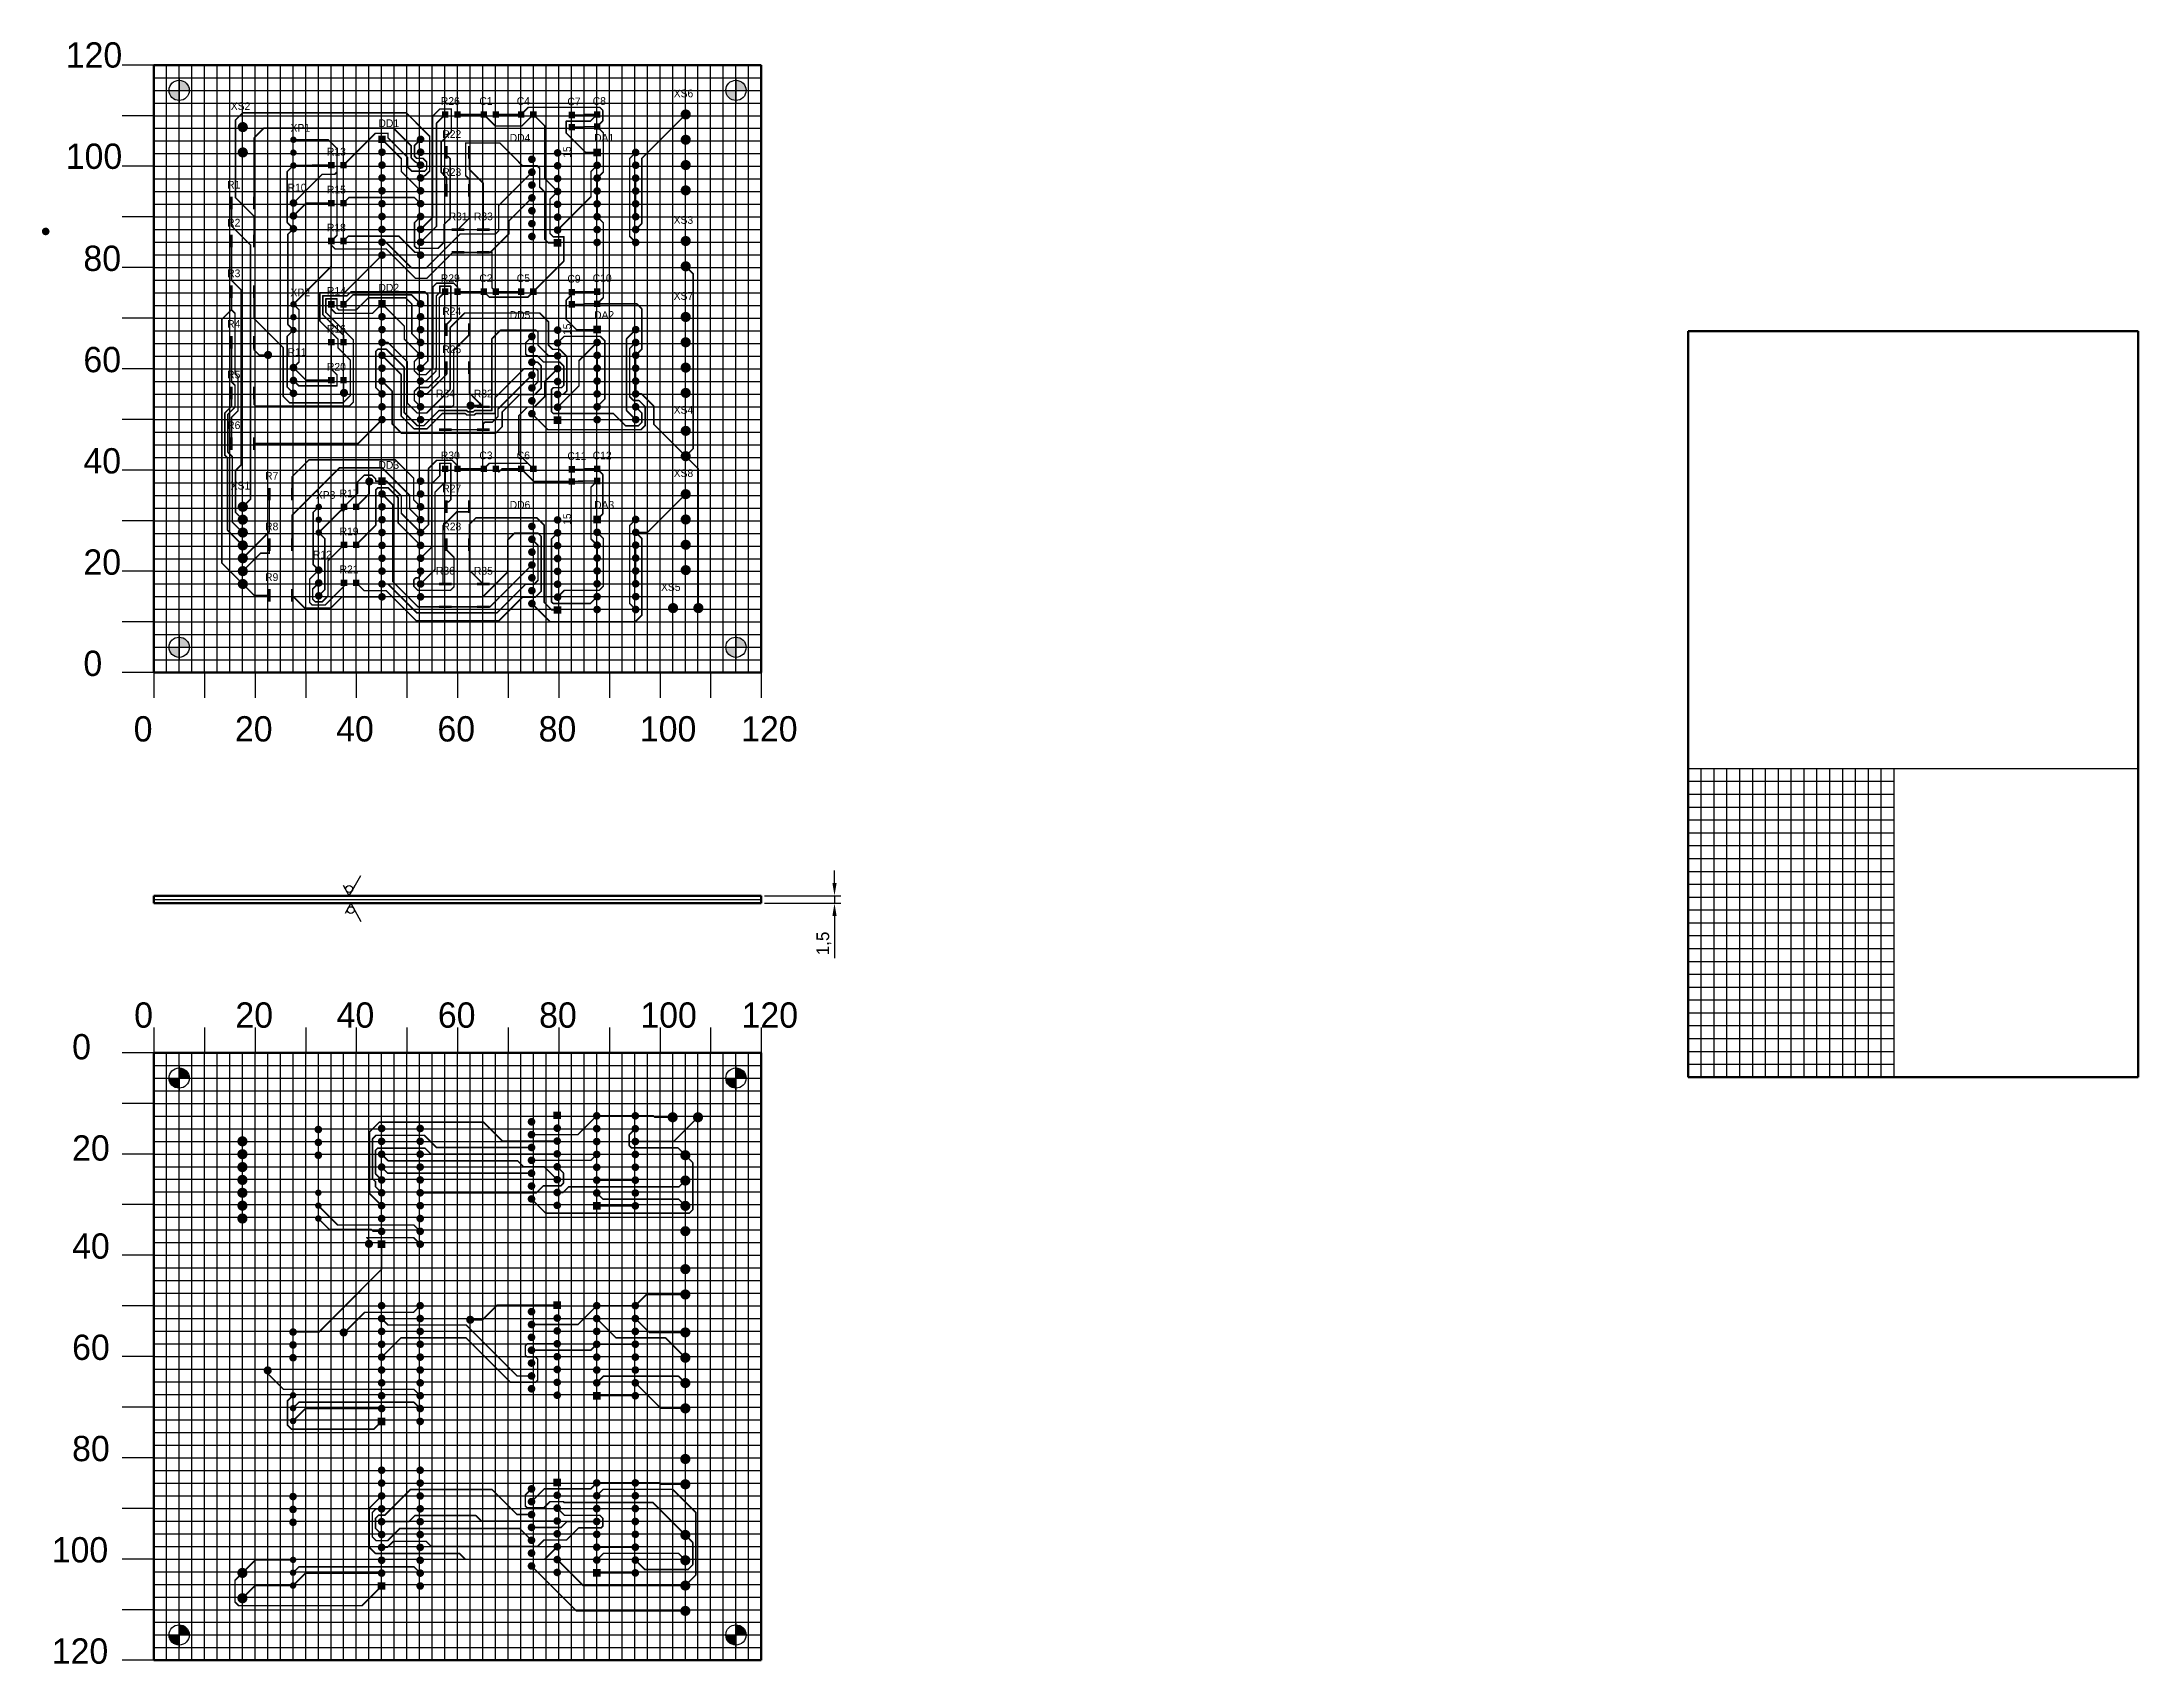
# Model space of a CAD drawing. Header units: millimetres. Extents: x -576 to 507, y -350 to 602.
# Drawn here: x -576 to -161.9, y 7.3 to 327.7 of the extents above; entities that cross this region are included whole.
import ezdxf

# ---------------------------------------------------------------- set-up
doc = ezdxf.new("R2010")
doc.units = ezdxf.units.MM
doc.dimstyles.new('ISO-25', dxfattribs={"dimtxt": 2.5, "dimasz": 2.5, "dimexe": 1.25, "dimexo": 0.625, "dimtad": 1, "dimtxsty": 'Standard', "dimcen": 2.5, "dimadec": 0, "dimazin": 0, "dimtfac": 1, "dimtmove": 0, "dimatfit": 3, "dimfxl": 1, "dimarcsym": 0})

msp = doc.modelspace()

# ---------------------------------------------------------------- texts
at = {"lineweight": 30}
for s, p in [('120', (-571.248, 322.589)), ('100', (-571.248, 302.589)), ('80', (-567.762, 282.425)), ('60', (-567.762, 262.425)), ('40', (-567.762, 242.425)), ('20', (-567.762, 222.425)), ('0', (-567.762, 202.425)), ('0', (-557.827, 189.487)), ('20', (-537.827, 189.487)), ('40', (-517.827, 189.487)), ('60', (-497.827, 189.487)), ('80', (-477.827, 189.487)), ('100', (-457.827, 189.487)), ('120', (-437.827, 189.487)), ('0', (-557.737, 132.958)), ('20', (-537.737, 132.958)), ('40', (-517.737, 132.958)), ('60', (-497.737, 132.958)), ('80', (-477.737, 132.958)), ('100', (-457.737, 132.958)), ('120', (-437.737, 132.958)), ('0', (-569.994, 126.7)), ('20', (-569.994, 106.7)), ('40', (-569.994, 87.335)), ('60', (-569.994, 67.335)), ('80', (-569.994, 47.335)), ('100', (-574.012, 27.335)), ('120', (-574.012, 7.335))]:
    msp.add_text(s, height=5, dxfattribs=at).set_placement(p)
for s, p in [('XS2', (-538.643, 314.222)), ('R26', (-497.15, 315.231)), ('C1', (-489.538, 315.231)), ('C4', (-482.15, 315.231)), ('C7', (-472.15, 315.136)), ('C8', (-467.146, 315.238)), ('XS6', (-451.136, 316.733)), ('XP1', (-526.846, 309.926)), ('DD1', (-509.47, 310.847)), ('R13', (-519.65, 305.231)), ('R22', (-496.86, 308.696)), ('DD4', (-483.551, 307.967)), ('DA1', (-466.871, 307.96)), ('R23', (-496.86, 301.196)), ('R1', (-539.36, 298.696)), ('R10', (-527.43, 298.138)), ('R15', (-519.65, 297.731)), ('R2', (-539.36, 291.196)), ('R18', (-519.65, 290.231)), ('R31', (-495.609, 292.447)), ('R33', (-490.616, 292.447)), ('XS3', (-451.159, 291.74)), ('R3', (-539.36, 281.196)), ('R29', (-497.15, 280.231)), ('C2', (-489.538, 280.24)), ('C5', (-482.15, 280.231)), ('C9', (-472.15, 280.135)), ('C10', (-467.146, 280.237)), ('XP2', (-526.846, 277.426)), ('R14', (-519.65, 277.731)), ('DD2', (-509.47, 278.357)), ('XS7', (-451.149, 276.723)), ('R24', (-496.86, 273.696)), ('DD5', (-483.551, 272.967)), ('DA2', (-466.871, 272.96)), ('R4', (-539.36, 271.196)), ('R16', (-519.65, 270.231)), ('R11', (-527.43, 265.638)), ('R25', (-496.86, 266.196)), ('R5', (-539.36, 261.196)), ('R20', (-519.65, 262.731)), ('R34', (-498.12, 257.457)), ('R32', (-490.63, 257.442)), ('R6', (-539.36, 251.196)), ('XS4', (-451.148, 254.224)), ('DD3', (-509.47, 243.352)), ('R30', (-497.15, 245.231)), ('C3', (-489.538, 245.235)), ('C6', (-482.15, 245.231)), ('C11', (-472.15, 245.119)), ('C12', (-467.146, 245.221)), ('XS1', (-538.676, 239.259)), ('R7', (-531.86, 241.196)), ('R27', (-496.86, 238.696)), ('XS8', (-451.149, 241.723)), ('XP3', (-521.846, 237.426)), ('R17', (-517.15, 237.731)), ('DD6', (-483.551, 235.467)), ('DA3', (-466.871, 235.46)), ('R8', (-531.86, 231.196)), ('R28', (-496.86, 231.196)), ('R19', (-517.15, 230.231)), ('R12', (-522.43, 225.638)), ('R21', (-517.15, 222.731)), ('R36', (-498.12, 222.462)), ('R35', (-490.616, 222.441)), ('R9', (-531.86, 221.196)), ('XS5', (-453.648, 219.222))]:
    msp.add_text(s, height=1.524).set_placement(p)
for p in [(-471.457, 304.795), (-471.457, 269.795), (-471.457, 232.295)]:
    msp.add_text('15', height=1.5, rotation=90).set_placement(p)

# ---------------------------------------------------------------- blocks, each defined once
blk = doc.blocks.new('*D6')
at = {"color": 0, "lineweight": -2, "transparency": 16777216}
for p, q in [((-419.38, 161.53), (-419.38, 164.03)), ((-433.22, 159.03), (-418.13, 159.03)), ((-433.22, 157.53), (-418.13, 157.53)), ((-419.38, 159.03), (-419.38, 157.53)), ((-419.38, 155.03), (-419.38, 146.69))]:
    blk.add_line(p, q, dxfattribs=at)
at = {"color": 0, "transparency": 16777216}
for points in [[(-419.79, 161.53), (-418.96, 161.53), (-419.38, 159.03)], [(-419.79, 155.03), (-418.96, 155.03), (-419.38, 157.53)]]:
    blk.add_solid(points, dxfattribs=at)
at = {"layer": 'Defpoints', "color": 0, "transparency": 16777216}
for p in [(-433.85, 159.03), (-433.85, 157.53), (-419.38, 157.53)]:
    blk.add_point(p, dxfattribs=at)
at = {"color": 0, "transparency": 16777216, "insert": (-421.46, 149.61), "char_height": 2.5, "attachment_point": 5, "rotation": 90}
blk.add_mtext('1,5', dxfattribs=at)

# ---------------------------------------------------------------- dimensions: what is measured, and where the dimension line sits
dim = msp.add_linear_dim(base=(-419.378, 157.528), p1=(-433.849, 159.028), p2=(-433.849, 157.528), angle=90, dimstyle='ISO-25')
dim.commit()
dim.dimension.update_dxf_attribs({"geometry": '*D6', "text_midpoint": (-421.461, 149.611)})

# ---------------------------------------------------------------- hatches: boundary and pattern name
h = msp.add_hatch(color=256)
h.dxf.hatch_style = 1
h.paths.add_polyline_path([(-438.849, 320.099), (-438.849, 318.099), (-436.849, 318.099, 0.4142136)])
h.paths.add_polyline_path([(-438.849, 318.099), (-440.849, 318.099, 0.4142136), (-438.849, 316.099)])
h.paths.add_polyline_path([(-548.849, 320.099), (-548.849, 318.099), (-546.849, 318.099, 0.4142136)])
h.paths.add_polyline_path([(-548.849, 318.099), (-550.849, 318.099, 0.4142136), (-548.849, 316.099)])
h.paths.add_polyline_path([(-548.849, 210.099), (-548.849, 208.099), (-546.849, 208.099, 0.4142136)])
h.paths.add_polyline_path([(-548.849, 208.099), (-550.849, 208.099, 0.4142136), (-548.849, 206.099)])
h.paths.add_polyline_path([(-438.849, 210.099), (-438.849, 208.099), (-436.849, 208.099, 0.4142136)])
h.paths.add_polyline_path([(-438.849, 208.099), (-440.849, 208.099, 0.4142136), (-438.849, 206.099)])
h = msp.add_hatch(color=256)
h.dxf.hatch_style = 1
h.paths.add_polyline_path([(-548.849, 125.009), (-548.849, 123.009), (-546.849, 123.009, 0.4142136)])
h.paths.add_polyline_path([(-548.849, 123.009), (-550.849, 123.009, 0.4142136), (-548.849, 121.009)])
h = msp.add_hatch(color=256)
h.dxf.hatch_style = 1
h.paths.add_polyline_path([(-438.849, 125.009), (-438.849, 123.009), (-436.849, 123.009, 0.4142136)])
h.paths.add_polyline_path([(-438.849, 123.009), (-440.849, 123.009, 0.4142136), (-438.849, 121.009)])
h = msp.add_hatch(color=256)
h.dxf.hatch_style = 1
h.paths.add_polyline_path([(-548.849, 15.009), (-548.849, 13.009), (-546.849, 13.009, 0.4142136)])
h.paths.add_polyline_path([(-548.849, 13.009), (-550.849, 13.009, 0.4142136), (-548.849, 11.009)])
h = msp.add_hatch(color=256)
h.dxf.hatch_style = 1
h.paths.add_polyline_path([(-438.849, 15.009), (-438.849, 13.009), (-436.849, 13.009, 0.4142136)])
h.paths.add_polyline_path([(-438.849, 13.009), (-440.849, 13.009, 0.4142136), (-438.849, 11.009)])

# ---------------------------------------------------------------- linework, layer by layer
for p, q in [((-553.849, 323.099), (-560.099, 323.099)), ((-551.349, 203.099), (-551.349, 323.099)), ((-548.849, 203.099), (-548.849, 323.099)), ((-546.349, 203.099), (-546.349, 323.099)), ((-546.349, 203.099), (-546.349, 323.099)), ((-546.349, 203.099), (-546.349, 323.099)), ((-546.349, 203.099), (-546.349, 323.099)), ((-543.849, 203.099), (-543.849, 323.099)), ((-541.349, 203.099), (-541.349, 323.099)), ((-541.349, 203.099), (-541.349, 323.099)), ((-541.349, 203.099), (-541.349, 323.099)), ((-541.349, 203.099), (-541.349, 323.099)), ((-538.849, 203.099), (-538.849, 323.099)), ((-536.349, 203.099), (-536.349, 323.099)), ((-536.349, 203.099), (-536.349, 323.099)), ((-536.349, 203.099), (-536.349, 323.099)), ((-536.349, 203.099), (-536.349, 323.099)), ((-533.849, 203.099), (-533.849, 323.099)), ((-531.349, 203.099), (-531.349, 323.099)), ((-531.349, 203.099), (-531.349, 323.099)), ((-531.349, 203.099), (-531.349, 323.099)), ((-531.349, 203.099), (-531.349, 323.099)), ((-528.849, 203.099), (-528.849, 323.099)), ((-526.349, 203.099), (-526.349, 323.099)), ((-526.349, 203.099), (-526.349, 323.099)), ((-526.349, 203.099), (-526.349, 323.099)), ((-526.349, 203.099), (-526.349, 323.099)), ((-523.849, 203.099), (-523.849, 323.099)), ((-521.349, 203.099), (-521.349, 323.099)), ((-521.349, 203.099), (-521.349, 323.099)), ((-521.349, 203.099), (-521.349, 323.099)), ((-521.349, 203.099), (-521.349, 323.099)), ((-518.849, 203.099), (-518.849, 323.099)), ((-518.849, 203.099), (-518.849, 323.099)), ((-516.349, 203.099), (-516.349, 323.099)), ((-516.349, 203.099), (-516.349, 323.099)), ((-516.349, 203.099), (-516.349, 323.099)), ((-516.349, 203.099), (-516.349, 323.099)), ((-516.349, 203.099), (-516.349, 323.099)), ((-516.349, 203.099), (-516.349, 323.099)), ((-516.349, 203.099), (-516.349, 323.099)), ((-516.349, 203.099), (-516.349, 323.099)), ((-513.849, 203.099), (-513.849, 323.099)), ((-511.349, 203.099), (-511.349, 323.099)), ((-511.349, 203.099), (-511.349, 323.099)), ((-511.349, 203.099), (-511.349, 323.099)), ((-511.349, 203.099), (-511.349, 323.099)), ((-508.849, 203.099), (-508.849, 323.099)), ((-506.349, 203.099), (-506.349, 323.099)), ((-506.349, 203.099), (-506.349, 323.099)), ((-506.349, 203.099), (-506.349, 323.099)), ((-506.349, 203.099), (-506.349, 323.099)), ((-503.849, 203.099), (-503.849, 323.099)), ((-501.349, 203.099), (-501.349, 323.099)), ((-501.349, 203.099), (-501.349, 323.099)), ((-501.349, 203.099), (-501.349, 323.099)), ((-501.349, 203.099), (-501.349, 323.099)), ((-498.849, 203.099), (-498.849, 323.099)), ((-496.349, 203.099), (-496.349, 323.099)), ((-496.349, 203.099), (-496.349, 323.099)), ((-496.349, 203.099), (-496.349, 323.099)), ((-496.349, 203.099), (-496.349, 323.099)), ((-493.849, 203.099), (-493.849, 323.099)), ((-493.849, 203.099), (-493.849, 323.099)), ((-491.349, 203.099), (-491.349, 323.099)), ((-491.349, 203.099), (-491.349, 323.099)), ((-491.349, 203.099), (-491.349, 323.099)), ((-491.349, 203.099), (-491.349, 323.099)), ((-491.349, 203.099), (-491.349, 323.099)), ((-491.349, 203.099), (-491.349, 323.099)), ((-491.349, 203.099), (-491.349, 323.099)), ((-491.349, 203.099), (-491.349, 323.099)), ((-488.849, 203.099), (-488.849, 323.099)), ((-486.349, 203.099), (-486.349, 323.099)), ((-486.349, 203.099), (-486.349, 323.099)), ((-486.349, 203.099), (-486.349, 323.099)), ((-486.349, 203.099), (-486.349, 323.099)), ((-483.849, 203.099), (-483.849, 323.099)), ((-481.349, 203.099), (-481.349, 323.099)), ((-481.349, 203.099), (-481.349, 323.099)), ((-481.349, 203.099), (-481.349, 323.099)), ((-481.349, 203.099), (-481.349, 323.099)), ((-478.849, 203.099), (-478.849, 323.099)), ((-476.349, 203.099), (-476.349, 323.099)), ((-476.349, 203.099), (-476.349, 323.099)), ((-476.349, 203.099), (-476.349, 323.099)), ((-476.349, 203.099), (-476.349, 323.099)), ((-473.849, 203.099), (-473.849, 323.099)), ((-471.349, 203.099), (-471.349, 323.099)), ((-471.349, 203.099), (-471.349, 323.099)), ((-471.349, 203.099), (-471.349, 323.099)), ((-471.349, 203.099), (-471.349, 323.099)), ((-468.849, 203.099), (-468.849, 323.099)), ((-468.849, 203.099), (-468.849, 323.099)), ((-466.349, 203.099), (-466.349, 323.099)), ((-466.349, 203.099), (-466.349, 323.099)), ((-466.349, 203.099), (-466.349, 323.099)), ((-466.349, 203.099), (-466.349, 323.099)), ((-466.349, 203.099), (-466.349, 323.099)), ((-466.349, 203.099), (-466.349, 323.099)), ((-466.349, 203.099), (-466.349, 323.099)), ((-466.349, 203.099), (-466.349, 323.099)), ((-463.849, 203.099), (-463.849, 323.099)), ((-461.349, 203.099), (-461.349, 323.099)), ((-461.349, 203.099), (-461.349, 323.099)), ((-461.349, 203.099), (-461.349, 323.099)), ((-461.349, 203.099), (-461.349, 323.099)), ((-458.849, 203.099), (-458.849, 323.099)), ((-456.349, 203.099), (-456.349, 323.099)), ((-456.349, 203.099), (-456.349, 323.099)), ((-456.349, 203.099), (-456.349, 323.099)), ((-456.349, 203.099), (-456.349, 323.099)), ((-453.849, 203.099), (-453.849, 323.099)), ((-451.349, 203.099), (-451.349, 323.099)), ((-451.349, 203.099), (-451.349, 323.099)), ((-451.349, 203.099), (-451.349, 323.099)), ((-451.349, 203.099), (-451.349, 323.099)), ((-448.849, 203.099), (-448.849, 323.099)), ((-446.349, 203.099), (-446.349, 323.099)), ((-446.349, 203.099), (-446.349, 323.099)), ((-446.349, 203.099), (-446.349, 323.099)), ((-446.349, 203.099), (-446.349, 323.099)), ((-443.849, 203.099), (-443.849, 323.099)), ((-443.849, 203.099), (-443.849, 323.099)), ((-441.349, 203.099), (-441.349, 323.099)), ((-441.349, 203.099), (-441.349, 323.099)), ((-441.349, 203.099), (-441.349, 323.099)), ((-441.349, 203.099), (-441.349, 323.099)), ((-441.349, 203.099), (-441.349, 323.099)), ((-441.349, 203.099), (-441.349, 323.099)), ((-441.349, 203.099), (-441.349, 323.099)), ((-441.349, 203.099), (-441.349, 323.099)), ((-438.849, 203.099), (-438.849, 323.099)), ((-436.349, 203.099), (-436.349, 323.099)), ((-436.349, 203.099), (-436.349, 323.099)), ((-436.349, 203.099), (-436.349, 323.099)), ((-436.349, 203.099), (-436.349, 323.099)), ((-553.849, 320.599), (-433.849, 320.599)), ((-548.849, 320.599), (-548.849, 315.599)), ((-548.849, 320.599), (-548.849, 315.599)), ((-438.849, 320.599), (-438.849, 315.599)), ((-438.849, 320.599), (-438.849, 315.599)), ((-553.849, 318.099), (-433.849, 318.099)), ((-553.849, 315.599), (-433.849, 315.599)), ((-551.349, 318.099), (-546.349, 318.099)), ((-551.349, 318.099), (-546.349, 318.099)), ((-548.849, 318.099), (-433.849, 318.099)), ((-441.349, 318.099), (-436.349, 318.099)), ((-441.349, 318.099), (-436.349, 318.099)), ((-553.849, 313.099), (-560.099, 313.099)), ((-553.849, 313.099), (-433.849, 313.099)), ((-553.849, 310.599), (-433.849, 310.599)), ((-553.849, 308.099), (-433.849, 308.099)), ((-553.849, 303.099), (-560.099, 303.099)), ((-553.849, 305.599), (-433.849, 305.599)), ((-553.849, 303.099), (-433.849, 303.099)), ((-548.849, 303.099), (-433.849, 303.099)), ((-553.849, 300.599), (-433.849, 300.599)), ((-553.849, 298.099), (-433.849, 298.099)), ((-553.849, 295.599), (-433.849, 295.599)), ((-553.849, 293.099), (-560.099, 293.099)), ((-553.849, 293.099), (-433.849, 293.099)), ((-553.849, 290.599), (-433.849, 290.599)), ((-553.849, 288.099), (-433.849, 288.099)), ((-548.849, 288.099), (-433.849, 288.099)), ((-553.849, 283.099), (-560.099, 283.099)), ((-553.849, 285.599), (-433.849, 285.599)), ((-553.849, 283.099), (-433.849, 283.099)), ((-553.849, 280.599), (-433.849, 280.599)), ((-553.849, 278.099), (-433.849, 278.099)), ((-553.849, 275.599), (-433.849, 275.599)), ((-553.849, 273.099), (-560.099, 273.099)), ((-553.849, 273.099), (-433.849, 273.099)), ((-553.849, 270.599), (-433.849, 270.599)), ((-548.849, 273.099), (-433.849, 273.099)), ((-250.755, 270.522), (-248.215, 270.522)), ((-250.755, 270.522), (-248.215, 270.522)), ((-248.215, 270.522), (-245.675, 270.522)), ((-245.675, 270.522), (-243.135, 270.522)), ((-243.135, 270.522), (-240.595, 270.522)), ((-240.595, 270.522), (-238.055, 270.522)), ((-238.055, 270.522), (-235.515, 270.522)), ((-235.515, 270.522), (-232.975, 270.522)), ((-232.975, 270.522), (-230.435, 270.522)), ((-230.435, 270.522), (-227.895, 270.522)), ((-227.895, 270.522), (-225.355, 270.522)), ((-225.355, 270.522), (-222.815, 270.522)), ((-222.815, 270.522), (-220.275, 270.522)), ((-220.275, 270.522), (-217.735, 270.522)), ((-217.735, 270.522), (-215.195, 270.522)), ((-215.195, 270.522), (-212.655, 270.522)), ((-212.655, 270.522), (-210.115, 270.522)), ((-210.115, 270.522), (-207.575, 270.522)), ((-207.575, 270.522), (-205.035, 270.522)), ((-205.035, 270.522), (-202.495, 270.522)), ((-202.495, 270.522), (-199.955, 270.522)), ((-199.955, 270.522), (-197.415, 270.522)), ((-197.415, 270.522), (-194.875, 270.522)), ((-194.875, 270.522), (-192.335, 270.522)), ((-192.335, 270.522), (-189.795, 270.522)), ((-189.795, 270.522), (-187.255, 270.522)), ((-187.255, 270.522), (-184.715, 270.522)), ((-184.715, 270.522), (-182.175, 270.522)), ((-182.175, 270.522), (-179.635, 270.522)), ((-179.635, 270.522), (-177.095, 270.522)), ((-177.095, 270.522), (-174.555, 270.522)), ((-174.555, 270.522), (-172.015, 270.522)), ((-172.015, 270.522), (-169.475, 270.522)), ((-169.475, 270.522), (-166.935, 270.522)), ((-166.935, 270.522), (-164.395, 270.522)), ((-164.395, 270.522), (-161.855, 270.522)), ((-161.855, 270.522), (-161.855, 267.982)), ((-553.849, 268.099), (-433.849, 268.099)), ((-553.849, 265.599), (-433.849, 265.599)), ((-161.855, 267.982), (-161.855, 265.442)), ((-161.855, 265.442), (-161.855, 262.902)), ((-553.849, 263.099), (-560.099, 263.099)), ((-553.849, 263.099), (-433.849, 263.099)), ((-161.855, 262.902), (-161.855, 260.362)), ((-161.855, 262.902), (-161.855, 260.362)), ((-553.849, 260.599), (-433.849, 260.599)), ((-553.849, 258.099), (-433.849, 258.099)), ((-548.849, 258.099), (-433.849, 258.099)), ((-161.855, 260.362), (-161.855, 257.822)), ((-161.855, 257.822), (-161.855, 255.282)), ((-553.849, 253.099), (-560.099, 253.099)), ((-553.849, 255.599), (-433.849, 255.599)), ((-553.849, 253.099), (-433.849, 253.099)), ((-161.855, 255.282), (-161.855, 252.742)), ((-161.855, 252.742), (-161.855, 250.202)), ((-553.849, 250.599), (-433.849, 250.599)), ((-161.855, 250.202), (-161.855, 247.662)), ((-553.849, 248.099), (-433.849, 248.099)), ((-553.849, 245.599), (-433.849, 245.599)), ((-161.855, 247.662), (-161.855, 245.122)), ((-161.855, 245.122), (-161.855, 242.582)), ((-553.849, 243.099), (-560.099, 243.099)), ((-553.849, 243.099), (-433.849, 243.099)), ((-553.849, 240.599), (-433.849, 240.599)), ((-548.849, 243.099), (-433.849, 243.099)), ((-161.855, 242.582), (-161.855, 240.042)), ((-553.849, 238.099), (-433.849, 238.099)), ((-161.855, 240.042), (-161.855, 237.502)), ((-161.855, 237.502), (-161.855, 234.962)), ((-553.849, 233.099), (-560.099, 233.099)), ((-553.849, 235.599), (-433.849, 235.599)), ((-553.849, 233.099), (-433.849, 233.099)), ((-161.855, 234.962), (-161.855, 232.422)), ((-161.855, 232.422), (-161.855, 229.882)), ((-553.849, 230.599), (-433.849, 230.599)), ((-553.849, 228.099), (-433.849, 228.099)), ((-548.849, 228.099), (-433.849, 228.099)), ((-161.855, 229.882), (-161.855, 227.342)), ((-553.849, 225.599), (-433.849, 225.599)), ((-161.855, 227.342), (-161.855, 224.802)), ((-161.855, 224.802), (-161.855, 222.262)), ((-553.849, 223.099), (-560.099, 223.099)), ((-553.849, 223.099), (-433.849, 223.099)), ((-553.849, 220.599), (-433.849, 220.599)), ((-161.855, 222.262), (-161.855, 219.722)), ((-161.855, 219.722), (-161.855, 217.182)), ((-553.849, 218.099), (-433.849, 218.099)), ((-553.849, 215.599), (-433.849, 215.599)), ((-161.855, 217.182), (-161.855, 214.642)), ((-161.855, 217.182), (-161.855, 214.642)), ((-553.849, 213.099), (-560.099, 213.099)), ((-553.849, 213.099), (-433.849, 213.099)), ((-548.849, 213.099), (-546.849, 213.099)), ((-161.855, 214.642), (-161.855, 212.102)), ((-161.855, 212.102), (-161.855, 209.562)), ((-553.849, 210.599), (-433.849, 210.599)), ((-553.849, 208.099), (-433.849, 208.099)), ((-551.349, 208.099), (-546.349, 208.099)), ((-551.349, 208.099), (-546.349, 208.099)), ((-548.849, 210.599), (-548.849, 205.599)), ((-548.849, 210.599), (-548.849, 205.599)), ((-543.849, 208.099), (-543.849, 210.099)), ((-441.349, 208.099), (-436.349, 208.099)), ((-441.349, 208.099), (-436.349, 208.099)), ((-438.849, 210.599), (-438.849, 205.599)), ((-438.849, 210.599), (-438.849, 205.599)), ((-161.855, 209.562), (-161.855, 207.022)), ((-553.849, 203.099), (-560.099, 203.099)), ((-553.849, 205.599), (-433.849, 205.599)), ((-553.849, 203.099), (-553.849, 198.099)), ((-543.849, 203.099), (-543.849, 198.099)), ((-533.849, 203.099), (-533.849, 198.099)), ((-523.849, 203.099), (-523.849, 198.099)), ((-513.849, 203.099), (-513.849, 198.099)), ((-503.849, 203.099), (-503.849, 198.099)), ((-493.849, 203.099), (-493.849, 198.099)), ((-483.849, 203.099), (-483.849, 198.099)), ((-473.849, 203.099), (-473.849, 198.099)), ((-463.849, 203.099), (-463.849, 198.099)), ((-453.849, 203.099), (-453.849, 198.099)), ((-443.849, 203.099), (-443.849, 198.099)), ((-433.849, 203.099), (-433.849, 198.099)), ((-161.855, 207.022), (-161.855, 204.482)), ((-161.855, 204.482), (-161.855, 201.942)), ((-161.855, 201.942), (-161.855, 199.402)), ((-161.855, 199.402), (-161.855, 196.862)), ((-161.855, 196.862), (-161.855, 194.322)), ((-161.855, 194.322), (-161.855, 191.782)), ((-161.855, 191.782), (-161.855, 189.242)), ((-161.855, 189.242), (-161.855, 186.702)), ((-161.855, 186.702), (-161.855, 184.162)), ((-250.755, 184.162), (-248.215, 184.162)), ((-248.215, 184.162), (-248.215, 181.622)), ((-248.215, 184.162), (-245.675, 184.162)), ((-245.675, 184.162), (-245.675, 181.622)), ((-245.675, 184.162), (-243.135, 184.162)), ((-243.135, 184.162), (-243.135, 181.622)), ((-243.135, 184.162), (-240.595, 184.162)), ((-240.595, 184.162), (-240.595, 181.622)), ((-240.595, 184.162), (-238.055, 184.162)), ((-238.055, 184.162), (-238.055, 181.622)), ((-238.055, 184.162), (-235.515, 184.162)), ((-235.515, 184.162), (-235.515, 181.622)), ((-235.515, 184.162), (-232.975, 184.162)), ((-232.975, 184.162), (-232.975, 181.622)), ((-232.975, 184.162), (-230.435, 184.162)), ((-230.435, 184.162), (-230.435, 181.622)), ((-230.435, 184.162), (-227.895, 184.162)), ((-227.895, 184.162), (-227.895, 181.622)), ((-227.895, 184.162), (-225.355, 184.162)), ((-225.355, 184.162), (-225.355, 181.622)), ((-225.355, 184.162), (-222.815, 184.162)), ((-222.815, 184.162), (-222.815, 181.622)), ((-222.815, 184.162), (-220.275, 184.162)), ((-220.275, 184.162), (-220.275, 181.622)), ((-220.275, 184.162), (-217.735, 184.162)), ((-217.735, 184.162), (-217.735, 181.622)), ((-217.735, 184.162), (-215.195, 184.162)), ((-215.195, 184.162), (-215.195, 181.622)), ((-215.195, 184.162), (-212.655, 184.162)), ((-212.655, 184.162), (-212.655, 181.622)), ((-212.655, 184.162), (-210.115, 184.162)), ((-210.115, 184.162), (-210.115, 181.622)), ((-210.115, 184.162), (-207.575, 184.162)), ((-207.575, 184.162), (-205.035, 184.162)), ((-205.035, 184.162), (-202.495, 184.162)), ((-202.495, 184.162), (-199.955, 184.162)), ((-199.955, 184.162), (-197.415, 184.162)), ((-197.415, 184.162), (-194.875, 184.162)), ((-194.875, 184.162), (-192.335, 184.162)), ((-192.335, 184.162), (-189.795, 184.162)), ((-189.795, 184.162), (-187.255, 184.162)), ((-187.255, 184.162), (-184.715, 184.162)), ((-184.715, 184.162), (-182.175, 184.162)), ((-182.175, 184.162), (-179.635, 184.162)), ((-179.635, 184.162), (-177.095, 184.162)), ((-177.095, 184.162), (-174.555, 184.162)), ((-174.555, 184.162), (-172.015, 184.162)), ((-172.015, 184.162), (-169.475, 184.162)), ((-169.475, 184.162), (-166.935, 184.162)), ((-166.935, 184.162), (-164.395, 184.162)), ((-164.395, 184.162), (-161.855, 184.162)), ((-161.855, 184.162), (-161.855, 181.622)), ((-250.755, 181.622), (-248.215, 181.622)), ((-250.755, 179.082), (-248.215, 179.082)), ((-248.215, 181.622), (-248.215, 179.082)), ((-248.215, 181.622), (-245.675, 181.622)), ((-248.215, 179.082), (-248.215, 176.542)), ((-248.215, 179.082), (-245.675, 179.082)), ((-245.675, 181.622), (-245.675, 179.082)), ((-245.675, 181.622), (-243.135, 181.622)), ((-245.675, 179.082), (-245.675, 176.542)), ((-245.675, 179.082), (-243.135, 179.082)), ((-243.135, 181.622), (-243.135, 179.082)), ((-243.135, 181.622), (-240.595, 181.622)), ((-243.135, 179.082), (-243.135, 176.542)), ((-243.135, 179.082), (-240.595, 179.082)), ((-240.595, 181.622), (-240.595, 179.082)), ((-240.595, 181.622), (-238.055, 181.622)), ((-240.595, 179.082), (-240.595, 176.542)), ((-240.595, 179.082), (-238.055, 179.082)), ((-238.055, 181.622), (-238.055, 179.082)), ((-238.055, 181.622), (-235.515, 181.622)), ((-238.055, 179.082), (-238.055, 176.542)), ((-238.055, 179.082), (-235.515, 179.082)), ((-235.515, 181.622), (-235.515, 179.082)), ((-235.515, 181.622), (-232.975, 181.622)), ((-235.515, 179.082), (-235.515, 176.542)), ((-235.515, 179.082), (-232.975, 179.082)), ((-232.975, 181.622), (-232.975, 179.082)), ((-232.975, 181.622), (-230.435, 181.622)), ((-232.975, 179.082), (-232.975, 176.542)), ((-232.975, 179.082), (-230.435, 179.082)), ((-230.435, 181.622), (-230.435, 179.082)), ((-230.435, 181.622), (-227.895, 181.622)), ((-230.435, 179.082), (-230.435, 176.542)), ((-230.435, 179.082), (-227.895, 179.082)), ((-227.895, 181.622), (-227.895, 179.082)), ((-227.895, 181.622), (-225.355, 181.622)), ((-227.895, 179.082), (-227.895, 176.542)), ((-227.895, 179.082), (-225.355, 179.082)), ((-225.355, 181.622), (-225.355, 179.082)), ((-225.355, 181.622), (-222.815, 181.622)), ((-225.355, 179.082), (-225.355, 176.542)), ((-225.355, 179.082), (-222.815, 179.082)), ((-222.815, 181.622), (-222.815, 179.082)), ((-222.815, 181.622), (-220.275, 181.622)), ((-222.815, 179.082), (-222.815, 176.542)), ((-222.815, 179.082), (-220.275, 179.082)), ((-220.275, 181.622), (-220.275, 179.082)), ((-220.275, 181.622), (-217.735, 181.622)), ((-220.275, 179.082), (-220.275, 176.542)), ((-220.275, 179.082), (-217.735, 179.082)), ((-217.735, 181.622), (-217.735, 179.082)), ((-217.735, 181.622), (-215.195, 181.622)), ((-217.735, 179.082), (-217.735, 176.542)), ((-217.735, 179.082), (-215.195, 179.082)), ((-215.195, 181.622), (-215.195, 179.082)), ((-215.195, 181.622), (-212.655, 181.622)), ((-215.195, 179.082), (-215.195, 176.542)), ((-215.195, 179.082), (-212.655, 179.082)), ((-212.655, 181.622), (-212.655, 179.082)), ((-212.655, 181.622), (-210.115, 181.622)), ((-212.655, 179.082), (-212.655, 176.542)), ((-212.655, 179.082), (-210.115, 179.082)), ((-210.115, 181.622), (-210.115, 179.082)), ((-210.115, 179.082), (-210.115, 176.542)), ((-161.855, 181.622), (-161.855, 179.082)), ((-161.855, 179.082), (-161.855, 176.542)), ((-250.755, 176.542), (-248.215, 176.542)), ((-250.755, 174.002), (-248.215, 174.002)), ((-248.215, 176.542), (-248.215, 174.002)), ((-248.215, 176.542), (-245.675, 176.542)), ((-248.215, 174.002), (-248.215, 171.462)), ((-248.215, 174.002), (-245.675, 174.002)), ((-245.675, 176.542), (-245.675, 174.002)), ((-245.675, 176.542), (-243.135, 176.542)), ((-245.675, 174.002), (-245.675, 171.462)), ((-245.675, 174.002), (-243.135, 174.002)), ((-243.135, 176.542), (-243.135, 174.002)), ((-243.135, 176.542), (-240.595, 176.542)), ((-243.135, 174.002), (-243.135, 171.462)), ((-243.135, 174.002), (-240.595, 174.002)), ((-240.595, 176.542), (-240.595, 174.002)), ((-240.595, 176.542), (-238.055, 176.542)), ((-240.595, 174.002), (-240.595, 171.462)), ((-240.595, 174.002), (-238.055, 174.002)), ((-238.055, 176.542), (-238.055, 174.002)), ((-238.055, 176.542), (-235.515, 176.542)), ((-238.055, 174.002), (-238.055, 171.462)), ((-238.055, 174.002), (-235.515, 174.002)), ((-235.515, 176.542), (-235.515, 174.002)), ((-235.515, 176.542), (-232.975, 176.542)), ((-235.515, 174.002), (-235.515, 171.462)), ((-235.515, 174.002), (-232.975, 174.002)), ((-232.975, 176.542), (-232.975, 174.002)), ((-232.975, 176.542), (-230.435, 176.542)), ((-232.975, 174.002), (-232.975, 171.462)), ((-232.975, 174.002), (-230.435, 174.002)), ((-230.435, 176.542), (-230.435, 174.002)), ((-230.435, 176.542), (-227.895, 176.542)), ((-230.435, 174.002), (-230.435, 171.462)), ((-230.435, 174.002), (-227.895, 174.002)), ((-227.895, 176.542), (-227.895, 174.002)), ((-227.895, 176.542), (-225.355, 176.542)), ((-227.895, 174.002), (-227.895, 171.462)), ((-227.895, 174.002), (-225.355, 174.002)), ((-225.355, 176.542), (-225.355, 174.002)), ((-225.355, 176.542), (-222.815, 176.542)), ((-225.355, 174.002), (-225.355, 171.462)), ((-225.355, 174.002), (-222.815, 174.002)), ((-222.815, 176.542), (-222.815, 174.002)), ((-222.815, 176.542), (-220.275, 176.542)), ((-222.815, 174.002), (-222.815, 171.462)), ((-222.815, 174.002), (-220.275, 174.002)), ((-220.275, 176.542), (-220.275, 174.002)), ((-220.275, 176.542), (-217.735, 176.542)), ((-220.275, 174.002), (-220.275, 171.462)), ((-220.275, 174.002), (-217.735, 174.002)), ((-217.735, 176.542), (-217.735, 174.002)), ((-217.735, 176.542), (-215.195, 176.542)), ((-217.735, 174.002), (-217.735, 171.462)), ((-217.735, 174.002), (-215.195, 174.002)), ((-215.195, 176.542), (-215.195, 174.002)), ((-215.195, 176.542), (-212.655, 176.542)), ((-215.195, 174.002), (-215.195, 171.462)), ((-215.195, 174.002), (-212.655, 174.002)), ((-212.655, 176.542), (-212.655, 174.002)), ((-212.655, 176.542), (-210.115, 176.542)), ((-212.655, 174.002), (-212.655, 171.462)), ((-212.655, 174.002), (-210.115, 174.002)), ((-210.115, 176.542), (-210.115, 174.002)), ((-210.115, 174.002), (-210.115, 171.462)), ((-161.855, 176.542), (-161.855, 174.002)), ((-161.855, 174.002), (-161.855, 171.462)), ((-250.755, 171.462), (-248.215, 171.462)), ((-248.215, 171.462), (-248.215, 168.922)), ((-248.215, 171.462), (-245.675, 171.462)), ((-245.675, 171.462), (-245.675, 168.922)), ((-245.675, 171.462), (-243.135, 171.462)), ((-243.135, 171.462), (-243.135, 168.922)), ((-243.135, 171.462), (-240.595, 171.462)), ((-240.595, 171.462), (-240.595, 168.922)), ((-240.595, 171.462), (-238.055, 171.462)), ((-238.055, 171.462), (-238.055, 168.922)), ((-238.055, 171.462), (-235.515, 171.462)), ((-235.515, 171.462), (-235.515, 168.922)), ((-235.515, 171.462), (-232.975, 171.462)), ((-232.975, 171.462), (-232.975, 168.922)), ((-232.975, 171.462), (-230.435, 171.462)), ((-230.435, 171.462), (-230.435, 168.922)), ((-230.435, 171.462), (-227.895, 171.462)), ((-227.895, 171.462), (-227.895, 168.922)), ((-227.895, 171.462), (-225.355, 171.462)), ((-225.355, 171.462), (-225.355, 168.922)), ((-225.355, 171.462), (-222.815, 171.462)), ((-222.815, 171.462), (-222.815, 168.922)), ((-222.815, 171.462), (-220.275, 171.462)), ((-220.275, 171.462), (-220.275, 168.922)), ((-220.275, 171.462), (-217.735, 171.462)), ((-217.735, 171.462), (-217.735, 168.922)), ((-217.735, 171.462), (-215.195, 171.462)), ((-215.195, 171.462), (-215.195, 168.922)), ((-215.195, 171.462), (-212.655, 171.462)), ((-212.655, 171.462), (-212.655, 168.922)), ((-212.655, 171.462), (-210.115, 171.462)), ((-210.115, 171.462), (-210.115, 168.922)), ((-161.855, 171.462), (-161.855, 168.922)), ((-161.855, 171.462), (-161.855, 168.922)), ((-250.755, 168.922), (-248.215, 168.922)), ((-250.755, 166.382), (-248.215, 166.382)), ((-248.215, 168.922), (-248.215, 166.382)), ((-248.215, 168.922), (-245.675, 168.922)), ((-248.215, 166.382), (-248.215, 163.842)), ((-248.215, 166.382), (-245.675, 166.382)), ((-245.675, 168.922), (-245.675, 166.382)), ((-245.675, 168.922), (-243.135, 168.922)), ((-245.675, 166.382), (-245.675, 163.842)), ((-245.675, 166.382), (-243.135, 166.382)), ((-243.135, 168.922), (-243.135, 166.382)), ((-243.135, 168.922), (-240.595, 168.922)), ((-243.135, 166.382), (-243.135, 163.842)), ((-243.135, 166.382), (-240.595, 166.382)), ((-240.595, 168.922), (-240.595, 166.382)), ((-240.595, 168.922), (-238.055, 168.922)), ((-240.595, 166.382), (-240.595, 163.842)), ((-240.595, 166.382), (-238.055, 166.382)), ((-238.055, 168.922), (-238.055, 166.382)), ((-238.055, 168.922), (-235.515, 168.922)), ((-238.055, 166.382), (-238.055, 163.842)), ((-238.055, 166.382), (-235.515, 166.382)), ((-235.515, 168.922), (-235.515, 166.382)), ((-235.515, 168.922), (-232.975, 168.922)), ((-235.515, 166.382), (-235.515, 163.842)), ((-235.515, 166.382), (-232.975, 166.382)), ((-232.975, 168.922), (-232.975, 166.382)), ((-232.975, 168.922), (-230.435, 168.922)), ((-232.975, 166.382), (-232.975, 163.842)), ((-232.975, 166.382), (-230.435, 166.382)), ((-230.435, 168.922), (-230.435, 166.382)), ((-230.435, 168.922), (-227.895, 168.922)), ((-230.435, 166.382), (-230.435, 163.842)), ((-230.435, 166.382), (-227.895, 166.382)), ((-227.895, 168.922), (-227.895, 166.382)), ((-227.895, 168.922), (-225.355, 168.922)), ((-227.895, 166.382), (-227.895, 163.842)), ((-227.895, 166.382), (-225.355, 166.382)), ((-225.355, 168.922), (-225.355, 166.382)), ((-225.355, 168.922), (-222.815, 168.922)), ((-225.355, 166.382), (-225.355, 163.842)), ((-225.355, 166.382), (-222.815, 166.382)), ((-222.815, 168.922), (-222.815, 166.382)), ((-222.815, 168.922), (-220.275, 168.922)), ((-222.815, 166.382), (-222.815, 163.842)), ((-222.815, 166.382), (-220.275, 166.382)), ((-220.275, 168.922), (-220.275, 166.382)), ((-220.275, 168.922), (-217.735, 168.922)), ((-220.275, 166.382), (-220.275, 163.842)), ((-220.275, 166.382), (-217.735, 166.382)), ((-217.735, 168.922), (-217.735, 166.382)), ((-217.735, 168.922), (-215.195, 168.922)), ((-217.735, 166.382), (-217.735, 163.842)), ((-217.735, 166.382), (-215.195, 166.382)), ((-215.195, 168.922), (-215.195, 166.382)), ((-215.195, 168.922), (-212.655, 168.922)), ((-215.195, 166.382), (-215.195, 163.842)), ((-215.195, 166.382), (-212.655, 166.382)), ((-212.655, 168.922), (-212.655, 166.382)), ((-212.655, 168.922), (-210.115, 168.922)), ((-212.655, 166.382), (-212.655, 163.842)), ((-212.655, 166.382), (-210.115, 166.382)), ((-210.115, 168.922), (-210.115, 166.382)), ((-210.115, 166.382), (-210.115, 163.842)), ((-161.855, 168.922), (-161.855, 166.382)), ((-161.855, 166.382), (-161.855, 163.842)), ((-250.755, 163.842), (-248.215, 163.842)), ((-248.215, 163.842), (-248.215, 161.302)), ((-248.215, 163.842), (-245.675, 163.842)), ((-245.675, 163.842), (-245.675, 161.302)), ((-245.675, 163.842), (-243.135, 163.842)), ((-243.135, 163.842), (-243.135, 161.302)), ((-243.135, 163.842), (-240.595, 163.842)), ((-240.595, 163.842), (-240.595, 161.302)), ((-240.595, 163.842), (-238.055, 163.842)), ((-238.055, 163.842), (-238.055, 161.302)), ((-238.055, 163.842), (-235.515, 163.842)), ((-235.515, 163.842), (-235.515, 161.302)), ((-235.515, 163.842), (-232.975, 163.842)), ((-232.975, 163.842), (-232.975, 161.302)), ((-232.975, 163.842), (-230.435, 163.842)), ((-230.435, 163.842), (-230.435, 161.302)), ((-230.435, 163.842), (-227.895, 163.842)), ((-227.895, 163.842), (-227.895, 161.302)), ((-227.895, 163.842), (-225.355, 163.842)), ((-225.355, 163.842), (-225.355, 161.302)), ((-225.355, 163.842), (-222.815, 163.842)), ((-222.815, 163.842), (-222.815, 161.302)), ((-222.815, 163.842), (-220.275, 163.842)), ((-220.275, 163.842), (-220.275, 161.302)), ((-220.275, 163.842), (-217.735, 163.842)), ((-217.735, 163.842), (-217.735, 161.302)), ((-217.735, 163.842), (-215.195, 163.842)), ((-215.195, 163.842), (-215.195, 161.302)), ((-215.195, 163.842), (-212.655, 163.842)), ((-212.655, 163.842), (-212.655, 161.302)), ((-212.655, 163.842), (-210.115, 163.842)), ((-210.115, 163.842), (-210.115, 161.302)), ((-161.855, 163.842), (-161.855, 161.302)), ((-553.849, 158.278), (-433.849, 158.278)), ((-514.915, 157.528), (-512.929, 153.963)), ((-250.755, 161.302), (-248.215, 161.302)), ((-250.755, 158.762), (-248.215, 158.762)), ((-248.215, 161.302), (-248.215, 158.762)), ((-248.215, 161.302), (-245.675, 161.302)), ((-248.215, 158.762), (-248.215, 156.222)), ((-248.215, 158.762), (-245.675, 158.762)), ((-245.675, 161.302), (-245.675, 158.762)), ((-245.675, 161.302), (-243.135, 161.302)), ((-245.675, 158.762), (-245.675, 156.222)), ((-245.675, 158.762), (-243.135, 158.762)), ((-243.135, 161.302), (-243.135, 158.762)), ((-243.135, 161.302), (-240.595, 161.302)), ((-243.135, 158.762), (-243.135, 156.222)), ((-243.135, 158.762), (-240.595, 158.762)), ((-240.595, 161.302), (-240.595, 158.762)), ((-240.595, 161.302), (-238.055, 161.302)), ((-240.595, 158.762), (-240.595, 156.222)), ((-240.595, 158.762), (-238.055, 158.762)), ((-238.055, 161.302), (-238.055, 158.762)), ((-238.055, 161.302), (-235.515, 161.302)), ((-238.055, 158.762), (-238.055, 156.222)), ((-238.055, 158.762), (-235.515, 158.762)), ((-235.515, 161.302), (-235.515, 158.762)), ((-235.515, 161.302), (-232.975, 161.302)), ((-235.515, 158.762), (-235.515, 156.222)), ((-235.515, 158.762), (-232.975, 158.762)), ((-232.975, 161.302), (-232.975, 158.762)), ((-232.975, 161.302), (-230.435, 161.302)), ((-232.975, 158.762), (-232.975, 156.222)), ((-232.975, 158.762), (-230.435, 158.762)), ((-230.435, 161.302), (-230.435, 158.762)), ((-230.435, 161.302), (-227.895, 161.302)), ((-230.435, 158.762), (-230.435, 156.222)), ((-230.435, 158.762), (-227.895, 158.762)), ((-227.895, 161.302), (-227.895, 158.762)), ((-227.895, 161.302), (-225.355, 161.302)), ((-227.895, 158.762), (-227.895, 156.222)), ((-227.895, 158.762), (-225.355, 158.762)), ((-225.355, 161.302), (-225.355, 158.762)), ((-225.355, 161.302), (-222.815, 161.302)), ((-225.355, 158.762), (-225.355, 156.222)), ((-225.355, 158.762), (-222.815, 158.762)), ((-222.815, 161.302), (-222.815, 158.762)), ((-222.815, 161.302), (-220.275, 161.302)), ((-222.815, 158.762), (-222.815, 156.222)), ((-222.815, 158.762), (-220.275, 158.762)), ((-220.275, 161.302), (-220.275, 158.762)), ((-220.275, 161.302), (-217.735, 161.302)), ((-220.275, 158.762), (-220.275, 156.222)), ((-220.275, 158.762), (-217.735, 158.762)), ((-217.735, 161.302), (-217.735, 158.762)), ((-217.735, 161.302), (-215.195, 161.302)), ((-217.735, 158.762), (-217.735, 156.222)), ((-217.735, 158.762), (-215.195, 158.762)), ((-215.195, 161.302), (-215.195, 158.762)), ((-215.195, 161.302), (-212.655, 161.302)), ((-215.195, 158.762), (-215.195, 156.222)), ((-215.195, 158.762), (-212.655, 158.762)), ((-212.655, 161.302), (-212.655, 158.762)), ((-212.655, 161.302), (-210.115, 161.302)), ((-212.655, 158.762), (-212.655, 156.222)), ((-212.655, 158.762), (-210.115, 158.762)), ((-210.115, 161.302), (-210.115, 158.762)), ((-210.115, 158.762), (-210.115, 156.222)), ((-161.855, 161.302), (-161.855, 158.762)), ((-161.855, 158.762), (-161.855, 156.222)), ((-250.755, 156.222), (-248.215, 156.222)), ((-250.755, 153.682), (-248.215, 153.682)), ((-248.215, 156.222), (-248.215, 153.682)), ((-248.215, 156.222), (-245.675, 156.222)), ((-248.215, 153.682), (-248.215, 151.142)), ((-248.215, 153.682), (-245.675, 153.682)), ((-245.675, 156.222), (-245.675, 153.682)), ((-245.675, 156.222), (-243.135, 156.222)), ((-245.675, 153.682), (-245.675, 151.142)), ((-245.675, 153.682), (-243.135, 153.682)), ((-243.135, 156.222), (-243.135, 153.682)), ((-243.135, 156.222), (-240.595, 156.222)), ((-243.135, 153.682), (-243.135, 151.142)), ((-243.135, 153.682), (-240.595, 153.682)), ((-240.595, 156.222), (-240.595, 153.682)), ((-240.595, 156.222), (-238.055, 156.222)), ((-240.595, 153.682), (-240.595, 151.142)), ((-240.595, 153.682), (-238.055, 153.682)), ((-238.055, 156.222), (-238.055, 153.682)), ((-238.055, 156.222), (-235.515, 156.222)), ((-238.055, 153.682), (-238.055, 151.142)), ((-238.055, 153.682), (-235.515, 153.682)), ((-235.515, 156.222), (-235.515, 153.682)), ((-235.515, 156.222), (-232.975, 156.222)), ((-235.515, 153.682), (-235.515, 151.142)), ((-235.515, 153.682), (-232.975, 153.682)), ((-232.975, 156.222), (-232.975, 153.682)), ((-232.975, 156.222), (-230.435, 156.222)), ((-232.975, 153.682), (-232.975, 151.142)), ((-232.975, 153.682), (-230.435, 153.682)), ((-230.435, 156.222), (-230.435, 153.682)), ((-230.435, 156.222), (-227.895, 156.222)), ((-230.435, 153.682), (-230.435, 151.142)), ((-230.435, 153.682), (-227.895, 153.682)), ((-227.895, 156.222), (-227.895, 153.682)), ((-227.895, 156.222), (-225.355, 156.222)), ((-227.895, 153.682), (-227.895, 151.142)), ((-227.895, 153.682), (-225.355, 153.682)), ((-225.355, 156.222), (-225.355, 153.682)), ((-225.355, 156.222), (-222.815, 156.222)), ((-225.355, 153.682), (-225.355, 151.142)), ((-225.355, 153.682), (-222.815, 153.682)), ((-222.815, 156.222), (-222.815, 153.682)), ((-222.815, 156.222), (-220.275, 156.222)), ((-222.815, 153.682), (-222.815, 151.142)), ((-222.815, 153.682), (-220.275, 153.682)), ((-220.275, 156.222), (-220.275, 153.682)), ((-220.275, 156.222), (-217.735, 156.222)), ((-220.275, 153.682), (-220.275, 151.142)), ((-220.275, 153.682), (-217.735, 153.682)), ((-217.735, 156.222), (-217.735, 153.682)), ((-217.735, 156.222), (-215.195, 156.222)), ((-217.735, 153.682), (-217.735, 151.142)), ((-217.735, 153.682), (-215.195, 153.682)), ((-215.195, 156.222), (-215.195, 153.682)), ((-215.195, 156.222), (-212.655, 156.222)), ((-215.195, 153.682), (-215.195, 151.142)), ((-215.195, 153.682), (-212.655, 153.682)), ((-212.655, 156.222), (-212.655, 153.682)), ((-212.655, 156.222), (-210.115, 156.222)), ((-212.655, 153.682), (-212.655, 151.142)), ((-212.655, 153.682), (-210.115, 153.682)), ((-210.115, 156.222), (-210.115, 153.682)), ((-210.115, 153.682), (-210.115, 151.142)), ((-161.855, 156.222), (-161.855, 153.682)), ((-161.855, 153.682), (-161.855, 151.142)), ((-250.755, 151.142), (-248.215, 151.142)), ((-248.215, 151.142), (-248.215, 148.602)), ((-248.215, 151.142), (-245.675, 151.142)), ((-245.675, 151.142), (-245.675, 148.602)), ((-245.675, 151.142), (-243.135, 151.142)), ((-243.135, 151.142), (-243.135, 148.602)), ((-243.135, 151.142), (-240.595, 151.142)), ((-240.595, 151.142), (-240.595, 148.602)), ((-240.595, 151.142), (-238.055, 151.142)), ((-238.055, 151.142), (-238.055, 148.602)), ((-238.055, 151.142), (-235.515, 151.142)), ((-235.515, 151.142), (-235.515, 148.602)), ((-235.515, 151.142), (-232.975, 151.142)), ((-232.975, 151.142), (-232.975, 148.602)), ((-232.975, 151.142), (-230.435, 151.142)), ((-230.435, 151.142), (-230.435, 148.602)), ((-230.435, 151.142), (-227.895, 151.142)), ((-227.895, 151.142), (-227.895, 148.602)), ((-227.895, 151.142), (-225.355, 151.142)), ((-225.355, 151.142), (-225.355, 148.602)), ((-225.355, 151.142), (-222.815, 151.142)), ((-222.815, 151.142), (-222.815, 148.602)), ((-222.815, 151.142), (-220.275, 151.142)), ((-220.275, 151.142), (-220.275, 148.602)), ((-220.275, 151.142), (-217.735, 151.142)), ((-217.735, 151.142), (-217.735, 148.602)), ((-217.735, 151.142), (-215.195, 151.142)), ((-215.195, 151.142), (-215.195, 148.602)), ((-215.195, 151.142), (-212.655, 151.142)), ((-212.655, 151.142), (-212.655, 148.602)), ((-212.655, 151.142), (-210.115, 151.142)), ((-210.115, 151.142), (-210.115, 148.602)), ((-161.855, 151.142), (-161.855, 148.602)), ((-250.755, 148.602), (-248.215, 148.602)), ((-250.755, 146.062), (-248.215, 146.062)), ((-248.215, 148.602), (-248.215, 146.062)), ((-248.215, 148.602), (-245.675, 148.602)), ((-248.215, 146.062), (-248.215, 143.522)), ((-248.215, 146.062), (-245.675, 146.062)), ((-245.675, 148.602), (-245.675, 146.062)), ((-245.675, 148.602), (-243.135, 148.602)), ((-245.675, 146.062), (-245.675, 143.522)), ((-245.675, 146.062), (-243.135, 146.062)), ((-243.135, 148.602), (-243.135, 146.062)), ((-243.135, 148.602), (-240.595, 148.602)), ((-243.135, 146.062), (-243.135, 143.522)), ((-243.135, 146.062), (-240.595, 146.062)), ((-240.595, 148.602), (-240.595, 146.062)), ((-240.595, 148.602), (-238.055, 148.602)), ((-240.595, 146.062), (-240.595, 143.522)), ((-240.595, 146.062), (-238.055, 146.062)), ((-238.055, 148.602), (-238.055, 146.062)), ((-238.055, 148.602), (-235.515, 148.602)), ((-238.055, 146.062), (-238.055, 143.522)), ((-238.055, 146.062), (-235.515, 146.062)), ((-235.515, 148.602), (-235.515, 146.062)), ((-235.515, 148.602), (-232.975, 148.602)), ((-235.515, 146.062), (-235.515, 143.522)), ((-235.515, 146.062), (-232.975, 146.062)), ((-232.975, 148.602), (-232.975, 146.062)), ((-232.975, 148.602), (-230.435, 148.602)), ((-232.975, 146.062), (-232.975, 143.522)), ((-232.975, 146.062), (-230.435, 146.062)), ((-230.435, 148.602), (-230.435, 146.062)), ((-230.435, 148.602), (-227.895, 148.602)), ((-230.435, 146.062), (-230.435, 143.522)), ((-230.435, 146.062), (-227.895, 146.062)), ((-227.895, 148.602), (-227.895, 146.062)), ((-227.895, 148.602), (-225.355, 148.602)), ((-227.895, 146.062), (-227.895, 143.522)), ((-227.895, 146.062), (-225.355, 146.062)), ((-225.355, 148.602), (-225.355, 146.062)), ((-225.355, 148.602), (-222.815, 148.602)), ((-225.355, 146.062), (-225.355, 143.522)), ((-225.355, 146.062), (-222.815, 146.062)), ((-222.815, 148.602), (-222.815, 146.062)), ((-222.815, 148.602), (-220.275, 148.602)), ((-222.815, 146.062), (-222.815, 143.522)), ((-222.815, 146.062), (-220.275, 146.062)), ((-220.275, 148.602), (-220.275, 146.062)), ((-220.275, 148.602), (-217.735, 148.602)), ((-220.275, 146.062), (-220.275, 143.522)), ((-220.275, 146.062), (-217.735, 146.062)), ((-217.735, 148.602), (-217.735, 146.062)), ((-217.735, 148.602), (-215.195, 148.602)), ((-217.735, 146.062), (-217.735, 143.522)), ((-217.735, 146.062), (-215.195, 146.062)), ((-215.195, 148.602), (-215.195, 146.062)), ((-215.195, 148.602), (-212.655, 148.602)), ((-215.195, 146.062), (-215.195, 143.522)), ((-215.195, 146.062), (-212.655, 146.062)), ((-212.655, 148.602), (-212.655, 146.062)), ((-212.655, 148.602), (-210.115, 148.602)), ((-212.655, 146.062), (-212.655, 143.522)), ((-212.655, 146.062), (-210.115, 146.062)), ((-210.115, 148.602), (-210.115, 146.062)), ((-210.115, 146.062), (-210.115, 143.522)), ((-161.855, 148.602), (-161.855, 146.062)), ((-161.855, 146.062), (-161.855, 143.522)), ((-250.755, 143.522), (-248.215, 143.522)), ((-250.755, 140.982), (-248.215, 140.982)), ((-248.215, 143.522), (-248.215, 140.982)), ((-248.215, 143.522), (-245.675, 143.522)), ((-248.215, 140.982), (-248.215, 138.442)), ((-248.215, 140.982), (-245.675, 140.982)), ((-245.675, 143.522), (-245.675, 140.982)), ((-245.675, 143.522), (-243.135, 143.522)), ((-245.675, 140.982), (-245.675, 138.442)), ((-245.675, 140.982), (-243.135, 140.982)), ((-243.135, 143.522), (-243.135, 140.982)), ((-243.135, 143.522), (-240.595, 143.522)), ((-243.135, 140.982), (-243.135, 138.442)), ((-243.135, 140.982), (-240.595, 140.982)), ((-240.595, 143.522), (-240.595, 140.982)), ((-240.595, 143.522), (-238.055, 143.522)), ((-240.595, 140.982), (-240.595, 138.442)), ((-240.595, 140.982), (-238.055, 140.982)), ((-238.055, 143.522), (-238.055, 140.982)), ((-238.055, 143.522), (-235.515, 143.522)), ((-238.055, 140.982), (-238.055, 138.442)), ((-238.055, 140.982), (-235.515, 140.982)), ((-235.515, 143.522), (-235.515, 140.982)), ((-235.515, 143.522), (-232.975, 143.522)), ((-235.515, 140.982), (-235.515, 138.442)), ((-235.515, 140.982), (-232.975, 140.982)), ((-232.975, 143.522), (-232.975, 140.982)), ((-232.975, 143.522), (-230.435, 143.522)), ((-232.975, 140.982), (-232.975, 138.442)), ((-232.975, 140.982), (-230.435, 140.982)), ((-230.435, 143.522), (-230.435, 140.982)), ((-230.435, 143.522), (-227.895, 143.522)), ((-230.435, 140.982), (-230.435, 138.442)), ((-230.435, 140.982), (-227.895, 140.982)), ((-227.895, 143.522), (-227.895, 140.982)), ((-227.895, 143.522), (-225.355, 143.522)), ((-227.895, 140.982), (-227.895, 138.442)), ((-227.895, 140.982), (-225.355, 140.982)), ((-225.355, 143.522), (-225.355, 140.982)), ((-225.355, 143.522), (-222.815, 143.522)), ((-225.355, 140.982), (-225.355, 138.442)), ((-225.355, 140.982), (-222.815, 140.982)), ((-222.815, 143.522), (-222.815, 140.982)), ((-222.815, 143.522), (-220.275, 143.522)), ((-222.815, 140.982), (-222.815, 138.442)), ((-222.815, 140.982), (-220.275, 140.982)), ((-220.275, 143.522), (-220.275, 140.982)), ((-220.275, 143.522), (-217.735, 143.522)), ((-220.275, 140.982), (-220.275, 138.442)), ((-220.275, 140.982), (-217.735, 140.982)), ((-217.735, 143.522), (-217.735, 140.982)), ((-217.735, 143.522), (-215.195, 143.522)), ((-217.735, 140.982), (-217.735, 138.442)), ((-217.735, 140.982), (-215.195, 140.982)), ((-215.195, 143.522), (-215.195, 140.982)), ((-215.195, 143.522), (-212.655, 143.522)), ((-215.195, 140.982), (-215.195, 138.442)), ((-215.195, 140.982), (-212.655, 140.982)), ((-212.655, 143.522), (-212.655, 140.982)), ((-212.655, 143.522), (-210.115, 143.522)), ((-212.655, 140.982), (-212.655, 138.442)), ((-212.655, 140.982), (-210.115, 140.982)), ((-210.115, 143.522), (-210.115, 140.982)), ((-210.115, 140.982), (-210.115, 138.442)), ((-161.855, 143.522), (-161.855, 140.982)), ((-161.855, 140.982), (-161.855, 138.442)), ((-250.755, 138.442), (-248.215, 138.442)), ((-248.215, 138.442), (-248.215, 135.902)), ((-248.215, 138.442), (-245.675, 138.442)), ((-245.675, 138.442), (-245.675, 135.902)), ((-245.675, 138.442), (-243.135, 138.442)), ((-243.135, 138.442), (-243.135, 135.902)), ((-243.135, 138.442), (-240.595, 138.442)), ((-240.595, 138.442), (-240.595, 135.902)), ((-240.595, 138.442), (-238.055, 138.442)), ((-238.055, 138.442), (-238.055, 135.902)), ((-238.055, 138.442), (-235.515, 138.442)), ((-235.515, 138.442), (-235.515, 135.902)), ((-235.515, 138.442), (-232.975, 138.442)), ((-232.975, 138.442), (-232.975, 135.902)), ((-232.975, 138.442), (-230.435, 138.442)), ((-230.435, 138.442), (-230.435, 135.902)), ((-230.435, 138.442), (-227.895, 138.442)), ((-227.895, 138.442), (-227.895, 135.902)), ((-227.895, 138.442), (-225.355, 138.442)), ((-225.355, 138.442), (-225.355, 135.902)), ((-225.355, 138.442), (-222.815, 138.442)), ((-222.815, 138.442), (-222.815, 135.902)), ((-222.815, 138.442), (-220.275, 138.442)), ((-220.275, 138.442), (-220.275, 135.902)), ((-220.275, 138.442), (-217.735, 138.442)), ((-217.735, 138.442), (-217.735, 135.902)), ((-217.735, 138.442), (-215.195, 138.442)), ((-215.195, 138.442), (-215.195, 135.902)), ((-215.195, 138.442), (-212.655, 138.442)), ((-212.655, 138.442), (-212.655, 135.902)), ((-212.655, 138.442), (-210.115, 138.442)), ((-210.115, 138.442), (-210.115, 135.902)), ((-161.855, 138.442), (-161.855, 135.902)), ((-553.849, 133.009), (-553.849, 128.009)), ((-543.849, 133.009), (-543.849, 128.009)), ((-533.849, 133.009), (-533.849, 128.009)), ((-523.849, 133.009), (-523.849, 128.009)), ((-513.849, 133.009), (-513.849, 128.009)), ((-503.849, 133.009), (-503.849, 128.009)), ((-493.849, 133.009), (-493.849, 128.009)), ((-483.849, 133.009), (-483.849, 128.009)), ((-473.849, 133.009), (-473.849, 128.009)), ((-463.849, 133.009), (-463.849, 128.009)), ((-453.849, 133.009), (-453.849, 128.009)), ((-443.849, 133.009), (-443.849, 128.009)), ((-433.849, 133.009), (-433.849, 128.009)), ((-250.755, 135.902), (-248.215, 135.902)), ((-250.755, 133.362), (-248.215, 133.362)), ((-248.215, 135.902), (-248.215, 133.362)), ((-248.215, 135.902), (-245.675, 135.902)), ((-248.215, 133.362), (-248.215, 130.822)), ((-248.215, 133.362), (-245.675, 133.362)), ((-245.675, 135.902), (-245.675, 133.362)), ((-245.675, 135.902), (-243.135, 135.902)), ((-245.675, 133.362), (-245.675, 130.822)), ((-245.675, 133.362), (-243.135, 133.362)), ((-243.135, 135.902), (-243.135, 133.362)), ((-243.135, 135.902), (-240.595, 135.902)), ((-243.135, 133.362), (-243.135, 130.822)), ((-243.135, 133.362), (-240.595, 133.362)), ((-240.595, 135.902), (-240.595, 133.362)), ((-240.595, 135.902), (-238.055, 135.902)), ((-240.595, 133.362), (-240.595, 130.822)), ((-240.595, 133.362), (-238.055, 133.362)), ((-238.055, 135.902), (-238.055, 133.362)), ((-238.055, 135.902), (-235.515, 135.902)), ((-238.055, 133.362), (-238.055, 130.822)), ((-238.055, 133.362), (-235.515, 133.362)), ((-235.515, 135.902), (-235.515, 133.362)), ((-235.515, 135.902), (-232.975, 135.902)), ((-235.515, 133.362), (-235.515, 130.822)), ((-235.515, 133.362), (-232.975, 133.362)), ((-232.975, 135.902), (-232.975, 133.362)), ((-232.975, 135.902), (-230.435, 135.902)), ((-232.975, 133.362), (-232.975, 130.822)), ((-232.975, 133.362), (-230.435, 133.362)), ((-230.435, 135.902), (-230.435, 133.362)), ((-230.435, 135.902), (-227.895, 135.902)), ((-230.435, 133.362), (-230.435, 130.822)), ((-230.435, 133.362), (-227.895, 133.362)), ((-227.895, 135.902), (-227.895, 133.362)), ((-227.895, 135.902), (-225.355, 135.902)), ((-227.895, 133.362), (-227.895, 130.822)), ((-227.895, 133.362), (-225.355, 133.362)), ((-225.355, 135.902), (-225.355, 133.362)), ((-225.355, 135.902), (-222.815, 135.902)), ((-225.355, 133.362), (-225.355, 130.822)), ((-225.355, 133.362), (-222.815, 133.362)), ((-222.815, 135.902), (-222.815, 133.362)), ((-222.815, 135.902), (-220.275, 135.902)), ((-222.815, 133.362), (-222.815, 130.822)), ((-222.815, 133.362), (-220.275, 133.362)), ((-220.275, 135.902), (-220.275, 133.362)), ((-220.275, 135.902), (-217.735, 135.902)), ((-220.275, 133.362), (-220.275, 130.822)), ((-220.275, 133.362), (-217.735, 133.362)), ((-217.735, 135.902), (-217.735, 133.362)), ((-217.735, 135.902), (-215.195, 135.902)), ((-217.735, 133.362), (-217.735, 130.822)), ((-217.735, 133.362), (-215.195, 133.362)), ((-215.195, 135.902), (-215.195, 133.362)), ((-215.195, 135.902), (-212.655, 135.902)), ((-215.195, 133.362), (-215.195, 130.822)), ((-215.195, 133.362), (-212.655, 133.362)), ((-212.655, 135.902), (-212.655, 133.362)), ((-212.655, 135.902), (-210.115, 135.902)), ((-212.655, 133.362), (-212.655, 130.822)), ((-212.655, 133.362), (-210.115, 133.362)), ((-210.115, 135.902), (-210.115, 133.362)), ((-210.115, 133.362), (-210.115, 130.822)), ((-161.855, 135.902), (-161.855, 133.362)), ((-161.855, 133.362), (-161.855, 130.822)), ((-250.755, 130.822), (-248.215, 130.822)), ((-248.215, 130.822), (-248.215, 128.282)), ((-248.215, 130.822), (-245.675, 130.822)), ((-245.675, 130.822), (-245.675, 128.282)), ((-245.675, 130.822), (-243.135, 130.822)), ((-243.135, 130.822), (-243.135, 128.282)), ((-243.135, 130.822), (-240.595, 130.822)), ((-240.595, 130.822), (-240.595, 128.282)), ((-240.595, 130.822), (-238.055, 130.822)), ((-238.055, 130.822), (-238.055, 128.282)), ((-238.055, 130.822), (-235.515, 130.822)), ((-235.515, 130.822), (-235.515, 128.282)), ((-235.515, 130.822), (-232.975, 130.822)), ((-232.975, 130.822), (-232.975, 128.282)), ((-232.975, 130.822), (-230.435, 130.822)), ((-230.435, 130.822), (-230.435, 128.282)), ((-230.435, 130.822), (-227.895, 130.822)), ((-227.895, 130.822), (-227.895, 128.282)), ((-227.895, 130.822), (-225.355, 130.822)), ((-225.355, 130.822), (-225.355, 128.282)), ((-225.355, 130.822), (-222.815, 130.822)), ((-222.815, 130.822), (-222.815, 128.282)), ((-222.815, 130.822), (-220.275, 130.822)), ((-220.275, 130.822), (-220.275, 128.282)), ((-220.275, 130.822), (-217.735, 130.822)), ((-217.735, 130.822), (-217.735, 128.282)), ((-217.735, 130.822), (-215.195, 130.822)), ((-215.195, 130.822), (-215.195, 128.282)), ((-215.195, 130.822), (-212.655, 130.822)), ((-212.655, 130.822), (-212.655, 128.282)), ((-212.655, 130.822), (-210.115, 130.822)), ((-210.115, 130.822), (-210.115, 128.282)), ((-161.855, 130.822), (-161.855, 128.282)), ((-553.849, 128.009), (-560.099, 128.009)), ((-553.849, 125.509), (-433.849, 125.509)), ((-551.349, 8.009), (-551.349, 128.009)), ((-548.849, 8.009), (-548.849, 128.009)), ((-548.849, 125.509), (-548.849, 120.509)), ((-548.849, 125.509), (-548.849, 120.509)), ((-546.349, 8.009), (-546.349, 128.009)), ((-546.349, 8.009), (-546.349, 128.009)), ((-546.349, 8.009), (-546.349, 128.009)), ((-546.349, 8.009), (-546.349, 128.009)), ((-543.849, 8.009), (-543.849, 128.009)), ((-541.349, 8.009), (-541.349, 128.009)), ((-541.349, 8.009), (-541.349, 128.009)), ((-541.349, 8.009), (-541.349, 128.009)), ((-541.349, 8.009), (-541.349, 128.009)), ((-538.849, 8.009), (-538.849, 128.009)), ((-536.349, 8.009), (-536.349, 128.009)), ((-536.349, 8.009), (-536.349, 128.009)), ((-536.349, 8.009), (-536.349, 128.009)), ((-536.349, 8.009), (-536.349, 128.009)), ((-533.849, 8.009), (-533.849, 128.009)), ((-531.349, 8.009), (-531.349, 128.009)), ((-531.349, 8.009), (-531.349, 128.009)), ((-531.349, 8.009), (-531.349, 128.009)), ((-531.349, 8.009), (-531.349, 128.009)), ((-528.849, 8.009), (-528.849, 128.009)), ((-526.349, 8.009), (-526.349, 128.009)), ((-526.349, 8.009), (-526.349, 128.009)), ((-526.349, 8.009), (-526.349, 128.009)), ((-526.349, 8.009), (-526.349, 128.009)), ((-523.849, 8.009), (-523.849, 128.009)), ((-521.349, 8.009), (-521.349, 128.009)), ((-521.349, 8.009), (-521.349, 128.009)), ((-521.349, 8.009), (-521.349, 128.009)), ((-521.349, 8.009), (-521.349, 128.009)), ((-518.849, 8.009), (-518.849, 128.009)), ((-518.849, 8.009), (-518.849, 128.009)), ((-516.349, 8.009), (-516.349, 128.009)), ((-516.349, 8.009), (-516.349, 128.009)), ((-516.349, 8.009), (-516.349, 128.009)), ((-516.349, 8.009), (-516.349, 128.009)), ((-516.349, 8.009), (-516.349, 128.009)), ((-516.349, 8.009), (-516.349, 128.009)), ((-516.349, 8.009), (-516.349, 128.009)), ((-516.349, 8.009), (-516.349, 128.009)), ((-513.849, 8.009), (-513.849, 128.009)), ((-511.349, 8.009), (-511.349, 128.009)), ((-511.349, 8.009), (-511.349, 128.009)), ((-511.349, 8.009), (-511.349, 128.009)), ((-511.349, 8.009), (-511.349, 128.009)), ((-508.849, 8.009), (-508.849, 128.009)), ((-506.349, 8.009), (-506.349, 128.009)), ((-506.349, 8.009), (-506.349, 128.009)), ((-506.349, 8.009), (-506.349, 128.009)), ((-506.349, 8.009), (-506.349, 128.009)), ((-503.849, 8.009), (-503.849, 128.009)), ((-501.349, 8.009), (-501.349, 128.009)), ((-501.349, 8.009), (-501.349, 128.009)), ((-501.349, 8.009), (-501.349, 128.009)), ((-501.349, 8.009), (-501.349, 128.009)), ((-498.849, 8.009), (-498.849, 128.009)), ((-496.349, 8.009), (-496.349, 128.009)), ((-496.349, 8.009), (-496.349, 128.009)), ((-496.349, 8.009), (-496.349, 128.009)), ((-496.349, 8.009), (-496.349, 128.009)), ((-493.849, 8.009), (-493.849, 128.009)), ((-493.849, 8.009), (-493.849, 128.009)), ((-491.349, 8.009), (-491.349, 128.009)), ((-491.349, 8.009), (-491.349, 128.009)), ((-491.349, 8.009), (-491.349, 128.009)), ((-491.349, 8.009), (-491.349, 128.009)), ((-491.349, 8.009), (-491.349, 128.009)), ((-491.349, 8.009), (-491.349, 128.009)), ((-491.349, 8.009), (-491.349, 128.009)), ((-491.349, 8.009), (-491.349, 128.009)), ((-488.849, 8.009), (-488.849, 128.009)), ((-486.349, 8.009), (-486.349, 128.009)), ((-486.349, 8.009), (-486.349, 128.009)), ((-486.349, 8.009), (-486.349, 128.009)), ((-486.349, 8.009), (-486.349, 128.009)), ((-483.849, 8.009), (-483.849, 128.009)), ((-481.349, 8.009), (-481.349, 128.009)), ((-481.349, 8.009), (-481.349, 128.009)), ((-481.349, 8.009), (-481.349, 128.009)), ((-481.349, 8.009), (-481.349, 128.009)), ((-478.849, 8.009), (-478.849, 128.009)), ((-476.349, 8.009), (-476.349, 128.009)), ((-476.349, 8.009), (-476.349, 128.009)), ((-476.349, 8.009), (-476.349, 128.009)), ((-476.349, 8.009), (-476.349, 128.009)), ((-473.849, 8.009), (-473.849, 128.009)), ((-471.349, 8.009), (-471.349, 128.009)), ((-471.349, 8.009), (-471.349, 128.009)), ((-471.349, 8.009), (-471.349, 128.009)), ((-471.349, 8.009), (-471.349, 128.009)), ((-468.849, 8.009), (-468.849, 128.009)), ((-468.849, 8.009), (-468.849, 128.009)), ((-466.349, 8.009), (-466.349, 128.009)), ((-466.349, 8.009), (-466.349, 128.009)), ((-466.349, 8.009), (-466.349, 128.009)), ((-466.349, 8.009), (-466.349, 128.009)), ((-466.349, 8.009), (-466.349, 128.009)), ((-466.349, 8.009), (-466.349, 128.009)), ((-466.349, 8.009), (-466.349, 128.009)), ((-466.349, 8.009), (-466.349, 128.009)), ((-463.849, 8.009), (-463.849, 128.009)), ((-461.349, 8.009), (-461.349, 128.009)), ((-461.349, 8.009), (-461.349, 128.009)), ((-461.349, 8.009), (-461.349, 128.009)), ((-461.349, 8.009), (-461.349, 128.009)), ((-458.849, 8.009), (-458.849, 128.009)), ((-456.349, 8.009), (-456.349, 128.009)), ((-456.349, 8.009), (-456.349, 128.009)), ((-456.349, 8.009), (-456.349, 128.009)), ((-456.349, 8.009), (-456.349, 128.009)), ((-453.849, 8.009), (-453.849, 128.009)), ((-451.349, 8.009), (-451.349, 128.009)), ((-451.349, 8.009), (-451.349, 128.009)), ((-451.349, 8.009), (-451.349, 128.009)), ((-451.349, 8.009), (-451.349, 128.009)), ((-448.849, 8.009), (-448.849, 128.009)), ((-446.349, 8.009), (-446.349, 128.009)), ((-446.349, 8.009), (-446.349, 128.009)), ((-446.349, 8.009), (-446.349, 128.009)), ((-446.349, 8.009), (-446.349, 128.009)), ((-443.849, 8.009), (-443.849, 128.009)), ((-443.849, 8.009), (-443.849, 128.009)), ((-441.349, 8.009), (-441.349, 128.009)), ((-441.349, 8.009), (-441.349, 128.009)), ((-441.349, 8.009), (-441.349, 128.009)), ((-441.349, 8.009), (-441.349, 128.009)), ((-441.349, 8.009), (-441.349, 128.009)), ((-441.349, 8.009), (-441.349, 128.009)), ((-441.349, 8.009), (-441.349, 128.009)), ((-441.349, 8.009), (-441.349, 128.009)), ((-438.849, 8.009), (-438.849, 128.009)), ((-438.849, 125.509), (-438.849, 120.509)), ((-438.849, 125.509), (-438.849, 120.509)), ((-436.349, 8.009), (-436.349, 128.009)), ((-436.349, 8.009), (-436.349, 128.009)), ((-436.349, 8.009), (-436.349, 128.009)), ((-436.349, 8.009), (-436.349, 128.009)), ((-250.755, 128.282), (-248.215, 128.282)), ((-250.755, 123.202), (-250.755, 125.742)), ((-250.755, 125.742), (-248.215, 125.742)), ((-248.215, 128.282), (-248.215, 125.742)), ((-248.215, 128.282), (-245.675, 128.282)), ((-248.215, 125.742), (-248.215, 123.202)), ((-248.215, 125.742), (-245.675, 125.742)), ((-245.675, 128.282), (-245.675, 125.742)), ((-245.675, 128.282), (-243.135, 128.282)), ((-245.675, 125.742), (-245.675, 123.202)), ((-245.675, 125.742), (-243.135, 125.742)), ((-243.135, 128.282), (-243.135, 125.742)), ((-243.135, 128.282), (-240.595, 128.282)), ((-243.135, 125.742), (-243.135, 123.202)), ((-243.135, 125.742), (-240.595, 125.742)), ((-240.595, 128.282), (-240.595, 125.742)), ((-240.595, 128.282), (-238.055, 128.282)), ((-240.595, 125.742), (-240.595, 123.202)), ((-240.595, 125.742), (-238.055, 125.742)), ((-238.055, 128.282), (-238.055, 125.742)), ((-238.055, 128.282), (-235.515, 128.282)), ((-238.055, 125.742), (-238.055, 123.202)), ((-238.055, 125.742), (-235.515, 125.742)), ((-235.515, 128.282), (-235.515, 125.742)), ((-235.515, 128.282), (-232.975, 128.282)), ((-235.515, 125.742), (-235.515, 123.202)), ((-235.515, 125.742), (-232.975, 125.742)), ((-232.975, 128.282), (-232.975, 125.742)), ((-232.975, 128.282), (-230.435, 128.282)), ((-232.975, 125.742), (-232.975, 123.202)), ((-232.975, 125.742), (-230.435, 125.742)), ((-230.435, 128.282), (-230.435, 125.742)), ((-230.435, 128.282), (-227.895, 128.282)), ((-230.435, 125.742), (-230.435, 123.202)), ((-230.435, 125.742), (-227.895, 125.742)), ((-227.895, 128.282), (-227.895, 125.742)), ((-227.895, 128.282), (-225.355, 128.282)), ((-227.895, 125.742), (-227.895, 123.202)), ((-227.895, 125.742), (-225.355, 125.742)), ((-225.355, 128.282), (-225.355, 125.742)), ((-225.355, 128.282), (-222.815, 128.282)), ((-225.355, 125.742), (-225.355, 123.202)), ((-225.355, 125.742), (-222.815, 125.742)), ((-222.815, 128.282), (-222.815, 125.742)), ((-222.815, 128.282), (-220.275, 128.282)), ((-222.815, 125.742), (-222.815, 123.202)), ((-222.815, 125.742), (-220.275, 125.742)), ((-220.275, 128.282), (-220.275, 125.742)), ((-220.275, 128.282), (-217.735, 128.282)), ((-220.275, 125.742), (-220.275, 123.202)), ((-220.275, 125.742), (-217.735, 125.742)), ((-217.735, 128.282), (-217.735, 125.742)), ((-217.735, 128.282), (-215.195, 128.282)), ((-217.735, 125.742), (-217.735, 123.202)), ((-217.735, 125.742), (-215.195, 125.742)), ((-215.195, 128.282), (-215.195, 125.742)), ((-215.195, 128.282), (-212.655, 128.282)), ((-215.195, 125.742), (-215.195, 123.202)), ((-215.195, 125.742), (-212.655, 125.742)), ((-212.655, 128.282), (-212.655, 125.742)), ((-212.655, 128.282), (-210.115, 128.282)), ((-212.655, 125.742), (-212.655, 123.202)), ((-212.655, 125.742), (-210.115, 125.742)), ((-210.115, 128.282), (-210.115, 125.742)), ((-210.115, 125.742), (-210.115, 123.202)), ((-161.855, 128.282), (-161.855, 125.742)), ((-161.855, 125.742), (-161.855, 123.202)), ((-553.849, 123.009), (-433.849, 123.009)), ((-553.849, 120.509), (-433.849, 120.509)), ((-551.349, 123.009), (-546.349, 123.009)), ((-548.849, 123.009), (-433.849, 123.009)), ((-441.349, 123.009), (-436.349, 123.009)), ((-553.849, 118.009), (-560.099, 118.009)), ((-553.849, 118.009), (-433.849, 118.009)), ((-553.849, 115.509), (-433.849, 115.509)), ((-553.849, 113.009), (-433.849, 113.009)), ((-553.849, 108.009), (-560.099, 108.009)), ((-553.849, 110.509), (-433.849, 110.509)), ((-553.849, 108.009), (-433.849, 108.009)), ((-548.849, 108.009), (-433.849, 108.009)), ((-553.849, 105.509), (-433.849, 105.509)), ((-553.849, 103.009), (-433.849, 103.009)), ((-553.849, 100.509), (-433.849, 100.509)), ((-553.849, 98.009), (-560.099, 98.009)), ((-553.849, 98.009), (-433.849, 98.009)), ((-553.849, 95.509), (-433.849, 95.509)), ((-553.849, 93.009), (-433.849, 93.009)), ((-548.849, 93.009), (-433.849, 93.009)), ((-553.849, 88.009), (-560.099, 88.009)), ((-553.849, 90.509), (-433.849, 90.509)), ((-553.849, 88.009), (-433.849, 88.009)), ((-553.849, 85.509), (-433.849, 85.509)), ((-553.849, 83.009), (-433.849, 83.009)), ((-553.849, 80.509), (-433.849, 80.509)), ((-553.849, 78.009), (-560.099, 78.009)), ((-553.849, 78.009), (-433.849, 78.009)), ((-553.849, 75.509), (-433.849, 75.509)), ((-548.849, 78.009), (-433.849, 78.009)), ((-553.849, 73.009), (-433.849, 73.009)), ((-553.849, 70.509), (-433.849, 70.509)), ((-553.849, 68.009), (-560.099, 68.009)), ((-553.849, 68.009), (-433.849, 68.009)), ((-553.849, 65.509), (-433.849, 65.509)), ((-553.849, 63.009), (-433.849, 63.009)), ((-548.849, 63.009), (-433.849, 63.009)), ((-553.849, 58.009), (-560.099, 58.009)), ((-553.849, 60.509), (-433.849, 60.509)), ((-553.849, 58.009), (-433.849, 58.009)), ((-553.849, 55.509), (-433.849, 55.509)), ((-553.849, 53.009), (-433.849, 53.009)), ((-553.849, 50.509), (-433.849, 50.509)), ((-553.849, 48.009), (-560.099, 48.009)), ((-553.849, 48.009), (-433.849, 48.009)), ((-548.849, 48.009), (-433.849, 48.009)), ((-553.849, 45.509), (-433.849, 45.509)), ((-553.849, 43.009), (-433.849, 43.009)), ((-553.849, 38.009), (-560.099, 38.009)), ((-553.849, 40.509), (-433.849, 40.509)), ((-553.849, 38.009), (-433.849, 38.009)), ((-553.849, 35.509), (-433.849, 35.509)), ((-553.849, 33.009), (-433.849, 33.009)), ((-553.849, 30.509), (-433.849, 30.509)), ((-548.849, 33.009), (-433.849, 33.009)), ((-553.849, 28.009), (-560.099, 28.009)), ((-553.849, 28.009), (-433.849, 28.009)), ((-553.849, 25.509), (-433.849, 25.509)), ((-553.849, 23.009), (-433.849, 23.009)), ((-553.849, 18.009), (-560.099, 18.009)), ((-553.849, 20.509), (-433.849, 20.509)), ((-553.849, 18.009), (-433.849, 18.009)), ((-548.849, 18.009), (-546.849, 18.009)), ((-553.849, 15.509), (-433.849, 15.509)), ((-553.849, 13.009), (-433.849, 13.009)), ((-551.349, 13.009), (-546.349, 13.009)), ((-548.849, 15.509), (-548.849, 10.509)), ((-548.849, 15.509), (-548.849, 10.509)), ((-543.849, 13.009), (-543.849, 15.009)), ((-441.349, 13.009), (-436.349, 13.009)), ((-438.849, 15.509), (-438.849, 10.509)), ((-438.849, 15.509), (-438.849, 10.509)), ((-553.849, 10.509), (-433.849, 10.509)), ((-553.849, 8.009), (-560.099, 8.009))]:
    msp.add_line(p, q)
at = {"lineweight": 60}
for p, q in [((-553.849, 203.099), (-553.849, 323.099)), ((-553.849, 323.099), (-433.849, 323.099)), ((-433.849, 203.099), (-433.849, 323.099)), ((-250.755, 123.202), (-250.755, 270.522)), ((-250.755, 270.522), (-161.855, 270.522)), ((-161.855, 270.522), (-161.855, 123.202)), ((-553.849, 203.099), (-433.849, 203.099)), ((-553.849, 159.028), (-433.849, 159.028)), ((-553.849, 159.028), (-553.849, 157.528)), ((-553.849, 157.528), (-433.849, 157.528)), ((-433.849, 159.028), (-433.849, 157.528)), ((-553.849, 8.009), (-553.849, 128.009)), ((-553.849, 128.009), (-433.849, 128.009)), ((-433.849, 8.009), (-433.849, 128.009)), ((-250.755, 123.202), (-161.855, 123.202)), ((-553.849, 8.009), (-433.849, 8.009))]:
    msp.add_line(p, q, dxfattribs=at)
at = {"linetype": 'Continuous'}
for p, q in [((-515.247, 159.028), (-512.94, 163.023)), ((-515.247, 159.028), (-516.402, 161.028)), ((-514.915, 157.528), (-516.07, 155.528)), ((-515.247, 159.028), (-514.092, 161.028))]:
    msp.add_line(p, q, dxfattribs=at)
at = {"const_width": 0.3}
for points in [[(-481.274, 313.339), (-479.879, 314.734)], [(-479.879, 314.734), (-465.737, 314.734)], [(-465.737, 314.734), (-465.165, 314.162)], [(-537.733, 312.219), (-536.31, 313.641)], [(-537.733, 296.903), (-537.733, 312.219)], [(-536.31, 313.641), (-503.967, 313.641)], [(-534.024, 308.715), (-532.094, 310.645)], [(-532.094, 310.645), (-506.511, 310.645)], [(-506.511, 310.645), (-503.016, 307.149)], [(-503.967, 313.641), (-499.354, 309.028)], [(-498.754, 313.029), (-497.359, 314.424)], [(-498.754, 293.039), (-498.754, 313.029)], [(-498.007, 311.606), (-496.274, 313.339)], [(-498.007, 291.246), (-498.007, 311.606)], [(-497.359, 314.424), (-495.086, 314.424)], [(-495.086, 309.895), (-495.086, 314.424)], [(-493.874, 313.339), (-488.674, 313.339)], [(-488.674, 313.339), (-486.386, 311.051)], [(-486.386, 311.051), (-481.162, 311.051)], [(-486.274, 313.339), (-481.274, 313.339)], [(-481.162, 311.051), (-478.874, 313.339)], [(-478.874, 313.339), (-476.62, 311.085)], [(-476.62, 300.663), (-476.62, 311.085)], [(-472.379, 312.016), (-467.597, 312.016)], [(-472.379, 309.679), (-472.379, 312.016)], [(-471.274, 313.239), (-468.848, 313.239)], [(-471.274, 310.839), (-468.848, 310.839)], [(-468.848, 313.239), (-468.748, 313.339)], [(-468.848, 310.839), (-468.748, 310.939)], [(-468.748, 313.339), (-466.274, 313.339)], [(-468.748, 310.939), (-466.274, 310.939)], [(-467.597, 312.016), (-466.274, 313.339)], [(-466.274, 310.939), (-465.165, 312.048)], [(-466.274, 310.939), (-465.063, 309.728)], [(-465.165, 312.048), (-465.165, 314.162)], [(-457.443, 304.67), (-448.774, 313.339)], [(-534.024, 295.839), (-534.024, 308.715)], [(-526.274, 308.339), (-519.394, 308.339)], [(-519.394, 308.339), (-517.667, 306.612)], [(-517.667, 301.957), (-517.667, 306.612)], [(-516.374, 303.339), (-510.094, 309.619)], [(-510.094, 309.619), (-507.574, 309.619)], [(-508.774, 308.419), (-504.967, 304.612)], [(-507.574, 308.705), (-507.574, 309.619)], [(-507.574, 308.705), (-503.748, 304.878)], [(-503.016, 304.784), (-503.016, 307.149)], [(-502.354, 307.219), (-501.154, 308.419)], [(-502.354, 305.101), (-502.354, 307.219)], [(-499.354, 302.16), (-499.354, 309.028)], [(-497.093, 307.888), (-495.086, 309.895)], [(-497.093, 301.957), (-497.093, 307.888)], [(-492.241, 307.698), (-485.51, 307.698)], [(-492.241, 301.252), (-492.241, 307.698)], [(-485.51, 307.698), (-481.015, 303.202)], [(-472.379, 309.679), (-468.539, 305.839)], [(-465.063, 301.97), (-465.063, 309.728)], [(-527.497, 302.036), (-526.274, 303.259)], [(-526.274, 303.259), (-522.569, 303.259)], [(-522.569, 303.259), (-522.489, 303.339)], [(-522.489, 303.339), (-518.774, 303.339)], [(-504.967, 302.072), (-504.967, 304.612)], [(-503.748, 302.999), (-503.748, 304.878)], [(-503.748, 302.999), (-502.884, 302.135)], [(-503.016, 304.784), (-502.249, 304.017)], [(-502.354, 305.101), (-501.932, 304.679)], [(-502.249, 304.017), (-501.154, 303.339)], [(-501.932, 304.679), (-500.669, 304.679)], [(-500.669, 304.679), (-499.954, 303.964)], [(-500.344, 302.135), (-499.954, 302.525)], [(-500.192, 301.322), (-499.354, 302.16)], [(-499.954, 302.525), (-499.954, 303.964)], [(-496.024, 305.005), (-496.024, 305.839)], [(-496.024, 305.005), (-495.721, 305.005)], [(-495.721, 305.005), (-495.315, 304.599)], [(-495.315, 292.813), (-495.315, 304.599)], [(-491.524, 302.491), (-491.524, 305.839)], [(-491.524, 302.491), (-488.774, 299.741)], [(-481.015, 303.202), (-478.119, 303.202)], [(-478.119, 303.202), (-477.636, 302.719)], [(-477.636, 299.011), (-477.636, 302.719)], [(-468.539, 305.839), (-466.274, 305.839)], [(-467.476, 302.097), (-466.274, 303.299)], [(-459.856, 304.637), (-458.654, 305.839)], [(-459.856, 289.261), (-459.856, 304.637)], [(-457.443, 291.81), (-457.443, 304.67)], [(-527.497, 291.982), (-527.497, 302.036)], [(-526.274, 295.839), (-520.613, 301.5)], [(-520.613, 301.5), (-518.124, 301.5)], [(-518.124, 301.5), (-517.667, 301.957)], [(-517.667, 289.446), (-517.667, 301.957)], [(-504.967, 302.072), (-501.154, 298.259)], [(-502.884, 302.135), (-500.344, 302.135)], [(-501.154, 300.799), (-500.192, 301.322)], [(-497.093, 301.957), (-496.024, 300.889)], [(-496.024, 298.339), (-496.024, 300.889)], [(-492.241, 301.252), (-491.524, 300.535)], [(-491.524, 298.339), (-491.524, 300.535)], [(-491.524, 292.839), (-491.524, 298.339)], [(-488.774, 290.589), (-488.774, 299.741)], [(-485.714, 295.383), (-479.162, 301.935)], [(-477.636, 299.011), (-476.62, 297.995)], [(-476.62, 300.663), (-474.082, 298.125)], [(-475.579, 296.628), (-474.082, 298.125)], [(-467.476, 297.111), (-467.476, 302.097)], [(-466.274, 300.759), (-465.063, 301.97)], [(-466.274, 298.219), (-466.274, 300.759)], [(-466.274, 295.679), (-466.274, 298.219)], [(-458.654, 298.219), (-458.654, 300.759)], [(-458.654, 295.679), (-458.654, 298.219)], [(-538.524, 291.34), (-538.524, 295.839)], [(-537.733, 296.903), (-534.024, 293.194)], [(-526.274, 293.299), (-523.734, 295.839)], [(-523.734, 295.839), (-518.774, 295.839)], [(-516.374, 295.839), (-515.285, 296.928)], [(-515.285, 296.928), (-502.363, 296.928)], [(-502.363, 296.928), (-501.154, 295.719)], [(-485.714, 290.375), (-485.714, 295.383)], [(-483.707, 292.31), (-479.162, 296.855)], [(-476.62, 288.684), (-476.62, 297.995)], [(-475.579, 289.816), (-475.579, 296.628)], [(-474.082, 290.505), (-467.476, 297.111)], [(-466.274, 293.139), (-466.274, 295.679)], [(-458.654, 293.139), (-458.654, 295.679)], [(-538.524, 291.34), (-534.736, 287.552)], [(-534.024, 288.339), (-534.024, 293.194)], [(-527.497, 291.982), (-526.274, 290.759)], [(-527.37, 289.663), (-526.274, 290.759)], [(-502.354, 291.979), (-501.154, 293.179)], [(-502.354, 287.318), (-502.354, 291.979)], [(-501.154, 290.639), (-498.754, 293.039)], [(-501.154, 288.099), (-498.007, 291.246)], [(-496.509, 291.62), (-495.315, 292.813)], [(-496.509, 288.089), (-496.509, 291.62)], [(-493.774, 290.589), (-491.524, 292.839)], [(-487.39, 286.089), (-483.707, 289.772)], [(-486.374, 289.715), (-485.714, 290.375)], [(-483.707, 289.772), (-483.707, 292.31)], [(-475.579, 289.816), (-474.944, 289.181)], [(-466.274, 293.139), (-465.063, 291.928)], [(-465.063, 277.15), (-465.063, 291.928)], [(-458.654, 290.599), (-457.443, 291.81)], [(-538.524, 280.596), (-538.524, 288.339)], [(-534.736, 237.377), (-534.736, 287.552)], [(-527.37, 271.855), (-527.37, 289.663)], [(-518.774, 288.339), (-517.667, 289.446)], [(-518.774, 287.507), (-518.774, 288.339)], [(-518.774, 283.339), (-518.774, 287.507)], [(-518.774, 287.507), (-518.035, 286.768)], [(-518.035, 286.768), (-507.964, 286.768)], [(-516.374, 288.339), (-515.405, 289.308)], [(-515.405, 289.308), (-505.444, 289.308)], [(-508.774, 288.099), (-508.007, 288.099)], [(-508.007, 288.099), (-502.969, 283.061)], [(-507.964, 286.768), (-502.173, 280.977)], [(-505.444, 289.308), (-502.249, 286.113)], [(-502.354, 287.318), (-501.932, 286.895)], [(-502.249, 286.113), (-501.708, 286.113)], [(-501.932, 286.895), (-497.702, 286.895)], [(-501.708, 286.113), (-501.154, 285.559)], [(-499.987, 283.061), (-493.334, 289.715)], [(-499.893, 280.977), (-494.781, 286.089)], [(-497.702, 286.895), (-496.509, 288.089)], [(-494.781, 286.089), (-493.774, 286.089)], [(-493.774, 286.089), (-488.774, 286.089)], [(-493.334, 289.715), (-486.374, 289.715)], [(-488.774, 286.089), (-487.39, 286.089)], [(-487.39, 286.089), (-487.034, 286.089)], [(-487.034, 279.099), (-487.034, 286.089)], [(-476.62, 288.684), (-475.902, 287.965)], [(-475.902, 287.965), (-474.082, 287.965)], [(-474.944, 289.181), (-472.861, 289.181)], [(-472.861, 284.352), (-472.861, 289.181)], [(-459.856, 289.261), (-458.654, 288.059)], [(-526.274, 275.839), (-518.774, 283.339)], [(-516.209, 278.124), (-508.774, 285.559)], [(-502.969, 283.061), (-499.987, 283.061)], [(-478.874, 278.339), (-472.861, 284.352)], [(-448.774, 283.339), (-447.309, 281.874)], [(-447.309, 247.304), (-447.309, 281.874)], [(-538.524, 280.596), (-536.624, 278.696)], [(-538.524, 274.779), (-538.524, 278.339)], [(-536.624, 244.113), (-536.624, 278.696)], [(-534.024, 278.339), (-534.024, 273.001)], [(-521.059, 272.558), (-521.059, 278.124)], [(-521.059, 278.124), (-516.209, 278.124)], [(-520.459, 273.787), (-520.459, 277.524)], [(-520.459, 277.524), (-515.66, 277.524)], [(-516.374, 275.839), (-514.494, 277.719)], [(-515.66, 277.524), (-514.849, 278.335)], [(-514.849, 278.335), (-500.344, 278.335)], [(-514.494, 277.719), (-502.954, 277.719)], [(-502.954, 277.719), (-501.154, 275.919)], [(-502.173, 280.977), (-499.893, 280.977)], [(-500.344, 278.335), (-499.709, 277.7)], [(-499.709, 264.664), (-499.709, 277.7)], [(-498.715, 279.268), (-497.959, 280.024)], [(-498.715, 263.327), (-498.715, 279.268)], [(-498.045, 277.523), (-497.359, 278.209)], [(-498.045, 263.255), (-498.045, 277.523)], [(-497.959, 280.024), (-494.629, 280.024)], [(-497.445, 277.168), (-496.274, 278.339)], [(-497.359, 278.209), (-497.359, 279.424)], [(-497.359, 279.424), (-495.189, 279.424)], [(-495.189, 272.693), (-495.189, 279.424)], [(-494.629, 280.024), (-493.874, 279.269)], [(-493.874, 278.339), (-493.874, 279.269)], [(-493.874, 278.339), (-488.674, 278.339)], [(-488.674, 278.339), (-487.578, 277.243)], [(-487.034, 279.099), (-486.274, 278.339)], [(-486.274, 278.339), (-481.274, 278.339)], [(-479.97, 277.243), (-478.874, 278.339)], [(-472.379, 276.659), (-470.699, 278.339)], [(-471.274, 278.239), (-470.699, 278.339)], [(-470.699, 278.339), (-466.274, 278.339)], [(-540.424, 272.879), (-538.524, 274.779)], [(-538.524, 274.779), (-537.809, 274.064)], [(-537.809, 262.099), (-537.809, 274.064)], [(-526.274, 275.839), (-525.185, 274.75)], [(-525.185, 264.428), (-525.185, 274.75)], [(-520.459, 273.787), (-516.374, 269.702)], [(-519.859, 276.924), (-517.667, 276.924)], [(-519.859, 274.228), (-519.859, 276.924)], [(-519.859, 274.228), (-514.424, 268.793)], [(-518.774, 274.916), (-518.774, 275.839)], [(-518.774, 274.916), (-517.919, 274.061)], [(-517.919, 274.061), (-510.632, 274.061)], [(-517.667, 276.924), (-517.667, 275.071)], [(-517.667, 275.071), (-517.324, 274.729)], [(-517.324, 274.729), (-513.855, 274.729)], [(-513.855, 274.729), (-511.465, 277.119)], [(-511.465, 277.119), (-504.106, 277.119)], [(-510.632, 274.061), (-508.774, 275.919)], [(-508.774, 275.919), (-504.37, 271.515)], [(-504.106, 277.119), (-502.884, 275.897)], [(-502.884, 275.897), (-502.884, 270.029)], [(-497.445, 261.574), (-497.445, 277.168)], [(-495.315, 271.239), (-492.435, 274.119)], [(-492.435, 274.119), (-477.611, 274.119)], [(-487.578, 277.243), (-479.97, 277.243)], [(-477.611, 274.119), (-475.884, 272.392)], [(-472.379, 272.849), (-472.379, 276.659)], [(-471.274, 275.839), (-468.848, 275.839)], [(-468.848, 275.839), (-468.748, 275.939)], [(-468.748, 275.939), (-466.274, 275.939)], [(-466.274, 275.939), (-465.063, 277.15)], [(-466.274, 275.939), (-458.451, 275.939)], [(-458.451, 275.939), (-457.443, 274.932)], [(-457.443, 266.97), (-457.443, 274.932)], [(-540.424, 224.749), (-540.424, 272.879)], [(-534.024, 273.001), (-528.284, 267.261)], [(-527.497, 269.536), (-526.274, 270.759)], [(-527.497, 259.482), (-527.497, 269.536)], [(-527.37, 271.855), (-526.274, 270.759)], [(-521.059, 272.558), (-517.464, 268.963)], [(-516.374, 268.339), (-516.374, 269.702)], [(-504.37, 268.975), (-504.37, 271.515)], [(-502.884, 270.029), (-501.154, 268.299)], [(-496.024, 271.858), (-495.189, 272.693)], [(-496.024, 270.839), (-496.024, 271.858)], [(-495.315, 259.006), (-495.315, 271.239)], [(-494.604, 266.747), (-491.524, 269.826)], [(-491.524, 269.826), (-491.524, 270.839)], [(-487.06, 269.039), (-485.383, 270.715)], [(-487.06, 254.866), (-487.06, 269.039)], [(-485.383, 270.715), (-478.348, 270.715)], [(-480.38, 268.257), (-479.162, 269.475)], [(-478.348, 270.715), (-477.941, 270.309)], [(-477.941, 270.309), (-477.941, 267.769)], [(-475.884, 267.769), (-475.884, 272.392)], [(-474.082, 268.205), (-472.765, 269.522)], [(-472.765, 269.522), (-465.648, 269.522)], [(-472.379, 272.849), (-470.369, 270.839)], [(-470.369, 270.839), (-466.274, 270.839)], [(-465.648, 269.522), (-464.759, 268.633)], [(-460.454, 269.039), (-458.654, 270.839)], [(-460.454, 254.859), (-460.454, 269.039)], [(-538.524, 260.534), (-538.524, 268.339)], [(-534.024, 268.339), (-534.024, 266.816)], [(-534.024, 266.816), (-533.046, 265.839)], [(-533.046, 265.839), (-531.274, 265.839)], [(-528.284, 267.261), (-528.284, 257.634)], [(-518.774, 263.034), (-518.774, 268.339)], [(-517.464, 267.236), (-517.464, 268.963)], [(-517.464, 267.236), (-515.024, 264.796)], [(-514.424, 256.508), (-514.424, 268.793)], [(-509.996, 266.537), (-509.552, 266.982)], [(-509.996, 259.361), (-509.996, 266.537)], [(-509.552, 266.982), (-507.964, 266.982)], [(-508.774, 268.299), (-507.59, 268.299)], [(-508.774, 265.759), (-504.995, 261.98)], [(-507.964, 266.982), (-504.392, 263.41)], [(-507.59, 268.299), (-503.792, 264.501)], [(-504.37, 268.975), (-501.154, 265.759)], [(-502.376, 264.537), (-501.154, 265.759)], [(-494.604, 255.932), (-494.604, 266.747)], [(-480.38, 266.016), (-480.38, 268.257)], [(-480.38, 266.016), (-480.024, 265.661)], [(-480.024, 265.661), (-478.068, 265.661)], [(-478.068, 265.661), (-476.849, 264.442)], [(-477.941, 267.769), (-475.837, 265.665)], [(-475.884, 267.769), (-475.071, 266.956)], [(-475.837, 265.665), (-474.082, 265.665)], [(-475.071, 266.956), (-473.674, 266.956)], [(-473.674, 266.956), (-472.252, 265.534)], [(-472.252, 258.752), (-472.252, 265.534)], [(-469.864, 264.709), (-466.274, 268.299)], [(-466.274, 263.219), (-466.274, 265.759)], [(-464.759, 257.114), (-464.759, 268.633)], [(-459.854, 267.099), (-458.654, 268.299)], [(-459.854, 257.607), (-459.854, 267.099)], [(-458.654, 265.759), (-457.443, 266.97)], [(-458.654, 263.219), (-458.654, 265.759)], [(-537.809, 262.099), (-537.224, 261.514)], [(-537.224, 254.793), (-537.224, 261.514)], [(-526.274, 263.339), (-525.185, 264.428)], [(-526.274, 263.339), (-523.774, 260.839)], [(-526.274, 260.799), (-525.218, 259.743)], [(-523.774, 260.839), (-518.774, 260.839)], [(-518.774, 263.034), (-517.667, 261.927)], [(-517.667, 259.743), (-517.667, 261.927)], [(-516.374, 258.439), (-516.374, 260.839)], [(-515.024, 257.821), (-515.024, 264.796)], [(-504.995, 261.98), (-504.995, 253.801)], [(-504.392, 263.41), (-504.392, 254.457)], [(-503.792, 256.333), (-503.792, 264.501)], [(-502.376, 262.689), (-502.376, 264.537)], [(-502.376, 262.689), (-501.639, 261.952)], [(-501.639, 261.952), (-500.09, 261.952)], [(-501.154, 263.219), (-499.709, 264.664)], [(-500.09, 261.952), (-498.715, 263.327)], [(-500.043, 260.679), (-498.109, 262.613)], [(-499.889, 258.139), (-496.024, 262.004)], [(-499.607, 259.412), (-497.445, 261.574)], [(-498.109, 263.191), (-498.045, 263.255)], [(-498.109, 262.613), (-498.109, 263.191)], [(-496.024, 262.004), (-496.024, 263.339)], [(-491.524, 263.339), (-491.524, 258.339)], [(-486.46, 257.371), (-480.71, 263.121)], [(-485.86, 255.157), (-479.162, 261.855)], [(-480.71, 263.121), (-478.373, 263.121)], [(-478.047, 264.395), (-479.162, 264.395)], [(-478.373, 263.121), (-477.941, 262.689)], [(-477.332, 263.68), (-478.047, 264.395)], [(-477.941, 262.689), (-477.941, 260.536)], [(-477.332, 259.26), (-477.332, 263.68)], [(-476.849, 264.442), (-473.674, 264.442)], [(-476.62, 260.587), (-474.082, 263.125)], [(-473.674, 264.442), (-472.861, 263.629)], [(-472.861, 259.831), (-472.861, 263.629)], [(-469.864, 259.723), (-469.864, 264.709)], [(-466.274, 260.679), (-466.274, 263.219)], [(-458.654, 260.679), (-458.654, 263.219)], [(-538.524, 260.534), (-537.824, 259.834)], [(-538.524, 255.679), (-538.524, 258.339)], [(-537.824, 255.53), (-537.824, 259.834)], [(-534.024, 258.339), (-534.024, 256.021)], [(-528.284, 257.634), (-527.014, 256.364)], [(-527.497, 259.482), (-526.274, 258.259)], [(-525.218, 259.743), (-517.667, 259.743)], [(-516.481, 256.364), (-515.024, 257.821)], [(-516.374, 258.439), (-516.274, 258.339)], [(-508.774, 258.139), (-509.996, 259.361)], [(-508.774, 260.679), (-506.77, 258.675)], [(-506.77, 258.675), (-506.77, 252.237)], [(-502.376, 258.65), (-501.614, 259.412)], [(-502.376, 256.821), (-502.376, 258.65)], [(-502.376, 256.821), (-501.154, 255.599)], [(-501.614, 259.412), (-499.607, 259.412)], [(-501.154, 260.679), (-500.043, 260.679)], [(-501.154, 258.139), (-499.889, 258.139)], [(-499.938, 254.383), (-495.315, 259.006)], [(-491.524, 258.339), (-489.27, 256.085)], [(-486.46, 254.256), (-486.46, 257.371)], [(-485.028, 254.586), (-481.573, 258.041)], [(-481.573, 258.041), (-478.551, 258.041)], [(-477.941, 260.536), (-479.162, 259.315)], [(-478.678, 255.552), (-476.62, 257.609)], [(-478.551, 258.041), (-477.332, 259.26)], [(-476.62, 257.609), (-476.62, 260.587)], [(-475.3, 259.006), (-474.944, 259.362)], [(-475.3, 254.637), (-475.3, 259.006)], [(-474.944, 259.362), (-473.331, 259.362)], [(-474.082, 255.505), (-469.864, 259.723)], [(-474.082, 258.045), (-472.959, 258.045)], [(-473.331, 259.362), (-472.861, 259.831)], [(-472.959, 258.045), (-472.252, 258.752)], [(-466.274, 258.139), (-466.274, 260.679)], [(-466.274, 255.599), (-464.759, 257.114)], [(-459.854, 257.607), (-459.069, 256.822)], [(-459.069, 256.822), (-458.002, 256.822)], [(-458.654, 260.679), (-458.638, 260.663)], [(-458.654, 258.139), (-458.638, 258.154)], [(-458.654, 258.139), (-457.487, 258.139)], [(-458.638, 258.154), (-458.638, 260.663)], [(-458.002, 256.822), (-456.783, 255.602)], [(-457.487, 258.139), (-455.086, 255.738)], [(-539.824, 254.379), (-538.524, 255.679)], [(-539.824, 246.039), (-539.824, 254.379)], [(-539.224, 254.13), (-537.824, 255.53)], [(-539.224, 246.636), (-539.224, 254.13)], [(-538.524, 253.493), (-537.224, 254.793)], [(-538.524, 248.339), (-538.524, 253.493)], [(-534.024, 256.021), (-533.707, 255.704)], [(-533.707, 255.704), (-515.228, 255.704)], [(-527.014, 256.364), (-516.481, 256.364)], [(-515.228, 255.704), (-514.424, 256.508)], [(-513.495, 248.338), (-508.774, 253.059)], [(-504.995, 253.801), (-502.453, 251.259)], [(-504.392, 254.457), (-501.794, 251.859)], [(-503.792, 256.333), (-501.843, 254.383)], [(-501.843, 254.383), (-499.938, 254.383)], [(-500.531, 251.859), (-497.525, 254.866)], [(-499.861, 251.259), (-496.864, 254.256)], [(-497.525, 254.866), (-492.069, 254.866)], [(-496.864, 254.256), (-492.307, 254.256)], [(-496.274, 255.589), (-494.947, 255.589)], [(-494.947, 255.589), (-494.604, 255.932)], [(-492.307, 254.256), (-492.04, 253.989)], [(-492.069, 254.866), (-491.792, 254.589)], [(-492.04, 253.989), (-490.508, 253.989)], [(-491.792, 254.589), (-490.756, 254.589)], [(-491.274, 255.839), (-489.693, 255.839)], [(-490.756, 254.589), (-490.479, 254.866)], [(-490.508, 253.989), (-490.241, 254.256)], [(-490.479, 254.866), (-487.06, 254.866)], [(-490.241, 254.256), (-486.46, 254.256)], [(-489.693, 255.839), (-489.27, 256.263)], [(-489.27, 256.085), (-489.27, 256.263)], [(-489.27, 255.589), (-489.27, 256.085)], [(-489.27, 256.085), (-488.774, 255.589)], [(-489.27, 255.589), (-488.774, 255.589)], [(-488.774, 252.243), (-488.472, 252.545)], [(-488.472, 252.545), (-487.009, 252.545)], [(-487.009, 252.545), (-485.86, 253.694)], [(-485.86, 253.694), (-485.86, 255.157)], [(-485.028, 251.691), (-485.028, 254.586)], [(-481.751, 253.824), (-480.024, 255.552)], [(-481.751, 246.216), (-481.751, 253.824)], [(-480.024, 255.552), (-478.678, 255.552)], [(-479.162, 254.235), (-476.008, 251.081)], [(-475.3, 254.637), (-474.944, 254.282)], [(-474.944, 254.282), (-463.082, 254.282)], [(-463.082, 254.282), (-460.644, 251.843)], [(-460.454, 254.859), (-458.654, 253.059)], [(-458.654, 255.599), (-457.443, 254.388)], [(-458.129, 251.843), (-457.443, 252.529)], [(-457.443, 252.529), (-457.443, 254.388)], [(-456.783, 251.894), (-456.783, 255.602)], [(-455.086, 252.151), (-455.086, 255.738)], [(-534.024, 248.338), (-534.024, 248.339)], [(-534.024, 248.338), (-513.495, 248.338)], [(-506.77, 252.237), (-504.878, 250.345)], [(-504.878, 250.345), (-486.374, 250.345)], [(-502.453, 251.259), (-499.861, 251.259)], [(-501.794, 251.859), (-500.531, 251.859)], [(-496.274, 251.089), (-488.774, 251.089)], [(-488.774, 251.089), (-488.774, 252.243)], [(-486.374, 250.345), (-485.028, 251.691)], [(-476.008, 251.081), (-457.596, 251.081)], [(-460.644, 251.843), (-458.129, 251.843)], [(-457.596, 251.081), (-456.783, 251.894)], [(-455.086, 252.151), (-448.774, 245.839)], [(-539.824, 246.039), (-539.282, 245.497)], [(-539.282, 231.227), (-539.282, 245.497)], [(-539.224, 246.636), (-538.342, 245.755)], [(-538.342, 232.827), (-538.342, 245.755)], [(-526.524, 241.792), (-523.179, 245.138)], [(-523.179, 245.138), (-506.161, 245.138)], [(-506.161, 245.138), (-502.528, 241.505)], [(-499.588, 243.395), (-497.959, 245.024)], [(-497.959, 245.024), (-494.907, 245.024)], [(-497.359, 244.424), (-495.188, 244.424)], [(-497.359, 241.976), (-497.359, 244.424)], [(-495.188, 237.225), (-495.188, 244.424)], [(-494.907, 245.024), (-493.874, 243.991)], [(-488.674, 243.339), (-487.587, 244.426)], [(-487.587, 244.426), (-479.961, 244.426)], [(-481.751, 246.216), (-479.961, 244.426)], [(-479.961, 244.426), (-478.874, 243.339)], [(-448.774, 245.839), (-447.309, 247.304)], [(-448.774, 245.839), (-446.274, 243.339)], [(-537.733, 243.004), (-536.624, 244.113)], [(-537.733, 234.758), (-537.733, 243.004)], [(-526.524, 234.198), (-517.184, 243.537)], [(-526.524, 238.339), (-526.524, 241.792)], [(-517.184, 243.537), (-508.751, 243.537)], [(-513.599, 240.745), (-512.255, 242.089)], [(-513.599, 238.514), (-513.599, 240.745)], [(-512.255, 242.089), (-510.756, 242.089)], [(-511.274, 238.439), (-511.274, 240.839)], [(-510.756, 242.089), (-510.024, 241.357)], [(-510.024, 240.919), (-510.024, 241.357)], [(-510.024, 240.919), (-508.774, 240.919)], [(-508.774, 240.919), (-507.883, 240.919)], [(-508.751, 243.537), (-503.316, 238.102)], [(-507.883, 240.919), (-504.967, 238.002)], [(-502.528, 237.213), (-502.528, 241.505)], [(-499.588, 232.325), (-499.588, 243.395)], [(-498.96, 240.375), (-497.359, 241.976)], [(-498.96, 227.873), (-498.96, 240.375)], [(-498.304, 238.745), (-496.274, 240.775)], [(-496.274, 240.775), (-496.274, 243.339)], [(-493.874, 243.339), (-493.874, 243.991)], [(-493.874, 243.339), (-491.276, 243.339)], [(-491.276, 243.339), (-488.674, 243.339)], [(-491.276, 243.339), (-491.276, 243.339)], [(-486.274, 243.339), (-485.674, 242.739)], [(-485.674, 242.739), (-485.074, 243.339)], [(-485.074, 243.339), (-481.274, 243.339)], [(-481.274, 243.339), (-478.774, 240.839)], [(-478.774, 240.839), (-471.274, 240.839)], [(-471.274, 243.239), (-468.848, 243.239)], [(-471.274, 240.839), (-468.748, 240.939)], [(-468.848, 243.239), (-468.748, 243.339)], [(-468.748, 243.339), (-466.274, 243.339)], [(-468.748, 240.939), (-466.274, 240.939)], [(-467.476, 239.737), (-466.274, 240.939)], [(-466.274, 243.339), (-465.165, 242.23)], [(-465.165, 234.448), (-465.165, 242.23)], [(-446.274, 215.839), (-446.274, 243.339)], [(-536.274, 235.839), (-534.736, 237.377)], [(-531.024, 230.929), (-531.024, 238.339)], [(-516.274, 235.839), (-513.599, 238.514)], [(-513.874, 235.839), (-511.274, 238.439)], [(-509.996, 239.194), (-509.59, 239.6)], [(-509.996, 232.217), (-509.996, 239.194)], [(-509.59, 239.6), (-507.558, 239.6)], [(-508.774, 238.379), (-506.643, 236.248)], [(-507.558, 239.6), (-505.576, 237.619)], [(-506.643, 221.058), (-506.643, 236.248)], [(-505.576, 232.641), (-505.576, 237.619)], [(-504.967, 234.572), (-504.967, 238.002)], [(-503.316, 235.461), (-503.316, 238.102)], [(-502.528, 237.213), (-501.154, 235.839)], [(-498.304, 223.449), (-498.304, 238.745)], [(-496.024, 236.832), (-495.582, 236.832)], [(-496.024, 235.839), (-496.024, 236.832)], [(-495.582, 236.832), (-495.188, 237.225)], [(-467.476, 229.461), (-467.476, 239.737)], [(-456.314, 230.799), (-448.774, 238.339)], [(-538.342, 232.827), (-536.274, 230.759)], [(-537.733, 234.758), (-536.274, 233.299)], [(-526.524, 228.339), (-526.524, 234.198)], [(-522.366, 234.747), (-521.274, 235.839)], [(-522.366, 224.431), (-522.366, 234.747)], [(-521.274, 230.759), (-516.967, 235.066)], [(-516.967, 235.066), (-516.274, 235.066)], [(-516.274, 235.066), (-516.274, 235.839)], [(-513.874, 228.339), (-509.996, 232.217)], [(-505.576, 232.641), (-501.154, 228.219)], [(-504.967, 234.572), (-501.154, 230.759)], [(-503.316, 235.461), (-501.154, 233.299)], [(-501.154, 230.759), (-499.588, 232.325)], [(-496.737, 232.107), (-493.994, 234.851)], [(-496.737, 220.589), (-496.737, 232.107)], [(-493.994, 234.851), (-491.524, 234.851)], [(-491.524, 234.851), (-491.524, 235.839)], [(-491.524, 232.342), (-490.184, 233.682)], [(-491.524, 228.339), (-491.524, 232.342)], [(-490.184, 233.682), (-478.195, 233.682)], [(-478.195, 233.682), (-476.722, 232.209)], [(-476.722, 216.969), (-476.722, 232.209)], [(-466.274, 233.339), (-465.165, 234.448)], [(-459.856, 232.137), (-458.654, 233.339)], [(-459.856, 216.761), (-459.856, 232.137)], [(-539.282, 231.227), (-536.274, 228.219)], [(-536.274, 225.679), (-531.024, 230.929)], [(-531.024, 226.672), (-531.024, 228.339)], [(-521.274, 230.759), (-520.054, 229.539)], [(-520.054, 219.479), (-520.054, 229.539)], [(-519.445, 225.168), (-516.274, 228.339)], [(-501.154, 225.679), (-498.96, 227.873)], [(-496.024, 227.332), (-496.024, 228.339)], [(-491.524, 223.339), (-491.524, 228.339)], [(-483.936, 229.288), (-482.564, 230.66)], [(-483.936, 222.989), (-483.936, 229.288)], [(-482.564, 230.66), (-477.967, 230.66)], [(-479.162, 229.435), (-477.941, 228.214)], [(-477.967, 230.66), (-477.332, 230.025)], [(-477.941, 221.338), (-477.941, 228.214)], [(-477.332, 219.153), (-477.332, 230.025)], [(-475.3, 229.487), (-474.082, 230.705)], [(-475.3, 217.096), (-475.3, 229.487)], [(-467.476, 229.461), (-466.274, 228.259)], [(-466.274, 230.799), (-465.063, 229.588)], [(-466.274, 225.719), (-466.274, 228.259)], [(-465.063, 220.144), (-465.063, 229.588)], [(-458.654, 230.799), (-457.443, 229.588)], [(-458.654, 230.799), (-456.314, 230.799)], [(-458.654, 225.719), (-458.654, 228.259)], [(-457.443, 214.429), (-457.443, 229.588)], [(-540.424, 224.749), (-536.274, 220.599)], [(-536.274, 223.139), (-532.741, 226.672)], [(-532.741, 226.672), (-531.024, 226.672)], [(-522.366, 224.431), (-521.274, 223.339)], [(-519.445, 218.233), (-519.445, 225.168)], [(-496.024, 227.332), (-494.553, 225.861)], [(-494.553, 220.042), (-494.553, 225.861)], [(-487.428, 216.089), (-479.162, 224.355)], [(-466.274, 223.179), (-466.274, 225.719)], [(-458.654, 223.179), (-458.654, 225.719)], [(-536.274, 220.599), (-534.014, 218.339)], [(-523.074, 221.539), (-521.274, 223.339)], [(-523.074, 216.964), (-523.074, 221.539)], [(-522.474, 219.599), (-521.274, 220.799)], [(-522.474, 217.599), (-522.474, 219.599)], [(-521.274, 218.259), (-520.054, 219.479)], [(-519.984, 216.459), (-516.274, 220.169)], [(-516.274, 220.169), (-516.274, 220.839)], [(-513.874, 220.839), (-512.315, 219.28)], [(-508.774, 220.599), (-507.59, 220.599)], [(-507.59, 220.599), (-501.878, 214.886)], [(-506.643, 221.058), (-501.674, 216.089)], [(-502.478, 221.414), (-502.071, 221.82)], [(-502.478, 220.144), (-502.478, 221.414)], [(-502.478, 220.144), (-501.665, 219.331)], [(-502.071, 221.82), (-501.614, 221.82)], [(-501.665, 219.331), (-495.264, 219.331)], [(-501.614, 221.82), (-501.154, 222.28)], [(-501.154, 220.599), (-498.304, 223.449)], [(-501.154, 222.28), (-501.154, 223.139)], [(-496.737, 220.589), (-496.274, 220.589)], [(-495.264, 219.331), (-494.553, 220.042)], [(-491.524, 223.339), (-488.774, 220.589)], [(-488.865, 218.059), (-483.936, 222.989)], [(-486.069, 214.886), (-480.43, 220.525)], [(-480.43, 220.525), (-478.754, 220.525)], [(-478.754, 220.525), (-477.941, 221.338)], [(-474.082, 218.005), (-472.73, 219.357)], [(-472.73, 219.357), (-465.851, 219.357)], [(-466.274, 220.639), (-466.274, 223.179)], [(-465.851, 219.357), (-465.063, 220.144)], [(-458.654, 220.639), (-458.654, 223.179)], [(-534.014, 218.339), (-531.024, 218.339)], [(-526.524, 218.339), (-524.044, 215.859)], [(-524.044, 215.859), (-518.874, 215.859)], [(-523.074, 216.964), (-522.569, 216.459)], [(-522.569, 216.459), (-519.984, 216.459)], [(-522.474, 217.599), (-521.934, 217.059)], [(-521.934, 217.059), (-520.619, 217.059)], [(-520.619, 217.059), (-519.445, 218.233)], [(-518.874, 215.859), (-516.674, 218.059)], [(-516.674, 218.059), (-508.774, 218.059)], [(-512.315, 219.28), (-507.964, 219.28)], [(-507.964, 219.28), (-502.023, 213.339)], [(-501.674, 216.089), (-496.274, 216.089)], [(-501.154, 218.059), (-488.865, 218.059)], [(-496.274, 216.089), (-488.774, 216.089)], [(-488.774, 216.089), (-487.428, 216.089)], [(-485.661, 213.339), (-480.989, 218.01)], [(-480.989, 218.01), (-478.475, 218.01)], [(-479.162, 216.735), (-475.586, 213.159)], [(-478.475, 218.01), (-477.332, 219.153)], [(-476.722, 216.969), (-475.218, 215.465)], [(-475.3, 217.096), (-474.944, 216.74)], [(-475.218, 215.465), (-474.082, 215.465)], [(-474.944, 216.74), (-467.633, 216.74)], [(-467.633, 216.74), (-466.274, 218.099)], [(-459.856, 216.761), (-458.654, 215.559)], [(-502.023, 213.339), (-485.661, 213.339)], [(-501.878, 214.886), (-486.069, 214.886)], [(-475.586, 213.159), (-458.713, 213.159)], [(-458.713, 213.159), (-457.443, 214.429)], [(-511.249, 112.352), (-509.309, 114.292)], [(-511.249, 112.352), (-511.249, 100.209)], [(-510.649, 111.004), (-509.944, 111.709)], [(-509.944, 111.709), (-500.419, 111.709)], [(-509.309, 114.292), (-488.71, 114.292)], [(-500.419, 111.709), (-498.003, 109.293)], [(-488.71, 114.292), (-484.981, 110.563)], [(-479.237, 111.833), (-470.065, 111.833)], [(-470.065, 111.833), (-466.349, 115.549)], [(-466.349, 115.549), (-458.729, 115.549)], [(-459.931, 111.807), (-458.729, 113.009)], [(-459.931, 111.807), (-459.931, 109.682)], [(-458.729, 115.549), (-455.182, 115.549)], [(-455.182, 115.549), (-454.902, 115.269)], [(-454.902, 115.269), (-451.349, 115.269)], [(-451.149, 110.469), (-446.349, 115.269)], [(-510.649, 111.004), (-510.649, 103.147)], [(-510.049, 108.747), (-509.627, 109.169)], [(-510.049, 108.747), (-510.049, 104.089)], [(-509.627, 109.169), (-500.295, 109.169)], [(-508.849, 107.969), (-507.526, 106.646)], [(-500.295, 109.169), (-499.149, 108.023)], [(-499.149, 108.023), (-474.157, 108.023)], [(-498.003, 109.293), (-479.237, 109.293)], [(-484.981, 110.563), (-474.157, 110.563)], [(-467.525, 106.753), (-466.349, 107.929)], [(-459.931, 109.682), (-459.462, 109.212)], [(-459.462, 109.212), (-450.291, 109.212)], [(-458.729, 110.469), (-451.149, 110.469)], [(-450.291, 109.212), (-448.849, 107.769)], [(-448.849, 107.769), (-447.384, 106.304)], [(-510.049, 104.089), (-508.849, 102.889)], [(-508.849, 105.429), (-507.633, 104.213)], [(-507.633, 104.213), (-479.237, 104.213)], [(-507.526, 106.646), (-481.953, 106.646)], [(-481.953, 106.646), (-480.785, 105.478)], [(-480.785, 105.478), (-476.692, 105.478)], [(-479.237, 106.753), (-467.525, 106.753)], [(-476.692, 105.478), (-474.157, 102.943)], [(-474.157, 105.483), (-472.936, 104.262)], [(-472.936, 104.262), (-472.936, 102.227)], [(-447.384, 106.304), (-447.384, 96.994)], [(-511.249, 100.209), (-508.849, 97.809)], [(-510.649, 103.147), (-510.049, 102.547)], [(-510.049, 102.547), (-510.049, 101.549)], [(-510.049, 101.549), (-508.849, 100.349)], [(-501.229, 100.349), (-478.293, 100.349)], [(-478.293, 100.349), (-476.924, 101.719)], [(-476.924, 101.719), (-473.444, 101.719)], [(-474.157, 100.403), (-473.027, 100.403)], [(-473.444, 101.719), (-472.936, 102.227)], [(-473.027, 100.403), (-471.915, 101.516)], [(-471.915, 101.516), (-450.103, 101.516)], [(-466.349, 102.849), (-458.729, 102.849)], [(-466.349, 100.309), (-465.142, 99.103)], [(-450.103, 101.516), (-448.849, 102.769)], [(-521.349, 97.809), (-517.537, 93.997)], [(-521.349, 95.269), (-519.207, 93.127)], [(-479.237, 99.133), (-476.412, 96.309)], [(-476.412, 96.309), (-448.07, 96.309)], [(-466.349, 97.769), (-458.729, 97.769)], [(-465.142, 99.103), (-450.182, 99.103)], [(-450.182, 99.103), (-448.849, 97.769)], [(-448.07, 96.309), (-447.384, 96.994)], [(-519.207, 93.127), (-510.91, 93.127)], [(-517.537, 93.997), (-502.497, 93.997)], [(-511.773, 91.483), (-511.349, 91.059)], [(-511.773, 91.483), (-502.522, 91.483)], [(-511.349, 91.059), (-511.349, 90.269)], [(-510.91, 93.127), (-510.511, 92.729)], [(-510.511, 92.729), (-508.849, 92.729)], [(-502.522, 91.483), (-501.229, 90.189)], [(-502.497, 93.997), (-501.229, 92.729)], [(-508.849, 90.189), (-508.849, 85.237)], [(-521.237, 72.849), (-508.849, 85.237)], [(-458.729, 78.049), (-456.509, 80.269)], [(-456.509, 80.269), (-448.849, 80.269)], [(-516.16, 72.769), (-512.205, 76.725)], [(-512.205, 76.725), (-502.553, 76.725)], [(-508.849, 75.509), (-507.576, 74.236)], [(-502.553, 76.725), (-501.229, 78.049)], [(-491.349, 75.269), (-488.921, 75.269)], [(-488.921, 75.269), (-486.047, 78.143)], [(-474.157, 78.143), (-486.047, 78.143)], [(-470.065, 74.333), (-466.349, 78.049)], [(-466.349, 78.049), (-458.729, 78.049)], [(-466.349, 75.509), (-462.536, 71.696)], [(-458.729, 75.509), (-455.989, 72.769)], [(-526.349, 72.849), (-521.237, 72.849)], [(-516.349, 72.769), (-516.16, 72.769)], [(-508.849, 67.889), (-505.042, 71.696)], [(-507.576, 74.236), (-492.143, 74.236)], [(-505.042, 71.696), (-492.189, 71.696)], [(-492.189, 71.696), (-483.401, 62.908)], [(-492.143, 74.236), (-482.081, 64.173)], [(-480.455, 70.121), (-480.052, 70.523)], [(-480.052, 70.523), (-474.157, 70.523)], [(-479.237, 74.333), (-470.065, 74.333)], [(-467.525, 69.253), (-466.349, 70.429)], [(-466.349, 70.429), (-458.729, 70.429)], [(-462.536, 71.696), (-452.776, 71.696)], [(-455.989, 72.769), (-448.849, 72.769)], [(-452.776, 71.696), (-448.849, 67.769)], [(-480.455, 70.121), (-480.455, 68.292)], [(-480.455, 68.292), (-480.099, 67.937)], [(-480.099, 67.937), (-478.486, 67.937)], [(-479.237, 69.253), (-467.525, 69.253)], [(-478.486, 67.937), (-478.016, 67.467)], [(-478.016, 67.467), (-478.016, 63.339)], [(-531.349, 65.269), (-531.349, 64.628)], [(-531.349, 64.628), (-528.257, 61.536)], [(-483.401, 62.908), (-478.448, 62.908)], [(-482.081, 64.173), (-479.237, 64.173)], [(-478.448, 62.908), (-478.016, 63.339)], [(-466.349, 62.809), (-465.032, 64.127)], [(-465.032, 64.127), (-450.206, 64.127)], [(-458.729, 62.809), (-453.689, 57.769)], [(-450.206, 64.127), (-448.849, 62.769)], [(-528.257, 61.536), (-502.496, 61.536)], [(-527.445, 59.254), (-526.349, 60.349)], [(-527.445, 59.254), (-527.445, 54.449)], [(-526.349, 57.809), (-525.162, 58.996)], [(-525.162, 58.996), (-502.496, 58.996)], [(-502.496, 61.536), (-501.229, 60.269)], [(-502.496, 58.996), (-501.229, 57.729)], [(-466.349, 60.269), (-458.729, 60.269)], [(-527.445, 54.449), (-526.657, 53.662)], [(-526.349, 55.269), (-523.889, 57.729)], [(-523.889, 57.729), (-508.849, 57.729)], [(-510.376, 53.662), (-508.849, 55.189)], [(-453.689, 57.769), (-448.849, 57.769)], [(-526.657, 53.662), (-510.376, 53.662)], [(-508.217, 36.669), (-503.137, 41.749)], [(-503.137, 41.749), (-487.059, 41.749)], [(-487.059, 41.749), (-482.103, 36.793)], [(-480.455, 40.656), (-479.237, 41.873)], [(-479.237, 39.333), (-476.694, 41.876)], [(-476.694, 41.876), (-467.522, 41.876)], [(-467.522, 41.876), (-466.349, 43.049)], [(-466.349, 43.049), (-458.729, 43.049)], [(-466.349, 40.509), (-465.084, 41.775)], [(-465.084, 41.775), (-451.346, 41.775)], [(-458.729, 43.049), (-453.937, 43.049)], [(-453.937, 43.049), (-453.657, 42.769)], [(-453.657, 42.769), (-448.849, 42.769)], [(-451.346, 41.775), (-446.774, 37.203)], [(-511.29, 38.028), (-508.849, 40.469)], [(-511.29, 38.028), (-511.29, 30.345)], [(-510.681, 37.193), (-509.944, 37.929)], [(-510.681, 37.193), (-510.681, 32.377)], [(-509.944, 37.929), (-508.849, 37.929)], [(-480.455, 40.656), (-480.455, 38.473)], [(-480.455, 38.473), (-480.099, 38.117)], [(-480.099, 38.117), (-476.797, 38.117)], [(-476.797, 38.117), (-475.578, 39.336)], [(-475.578, 39.336), (-472.936, 39.336)], [(-474.157, 38.063), (-472.723, 36.629)], [(-472.936, 39.336), (-472.769, 39.169)], [(-472.769, 39.169), (-455.249, 39.169)], [(-455.249, 39.169), (-448.849, 32.769)], [(-446.774, 37.203), (-446.774, 24.844)], [(-510.071, 36.034), (-509.436, 36.669)], [(-510.071, 36.034), (-510.071, 34.071)], [(-510.071, 34.071), (-508.849, 32.849)], [(-509.436, 36.669), (-508.217, 36.669)], [(-508.849, 35.389), (-503.477, 35.389)], [(-507.649, 31.64), (-505.236, 34.053)], [(-505.236, 34.053), (-481.577, 34.053)], [(-503.477, 35.389), (-502.273, 36.593)], [(-502.273, 36.593), (-490.234, 36.593)], [(-490.234, 36.593), (-489.164, 35.523)], [(-489.164, 35.523), (-474.157, 35.523)], [(-482.103, 36.793), (-479.237, 36.793)], [(-481.577, 34.053), (-479.237, 31.713)], [(-479.237, 34.253), (-473.393, 34.253)], [(-473.393, 34.253), (-472.217, 35.429)], [(-472.723, 36.629), (-465.733, 36.629)], [(-472.327, 31.767), (-469.939, 34.155)], [(-472.217, 35.429), (-466.349, 35.429)], [(-469.939, 34.155), (-465.494, 34.155)], [(-465.733, 36.629), (-465.138, 36.034)], [(-465.494, 34.155), (-465.138, 34.51)], [(-465.138, 36.034), (-465.138, 34.51)], [(-511.29, 30.345), (-510.046, 29.1)], [(-510.681, 32.377), (-509.944, 31.64)], [(-510.046, 29.1), (-493.459, 29.1)], [(-509.944, 31.64), (-507.649, 31.64)], [(-508.849, 30.309), (-507.719, 30.309)], [(-507.719, 30.309), (-506.515, 31.513)], [(-506.515, 31.513), (-500.038, 31.513)], [(-500.038, 31.513), (-499.022, 30.497)], [(-499.022, 30.497), (-478.042, 30.497)], [(-493.459, 29.1), (-492.316, 27.957)], [(-478.042, 30.497), (-476.772, 31.767)], [(-476.772, 31.767), (-472.327, 31.767)], [(-476.643, 27.957), (-474.157, 30.443)], [(-466.349, 30.349), (-458.729, 30.349)], [(-466.349, 27.809), (-465.033, 29.126)], [(-465.033, 29.126), (-450.205, 29.126)], [(-450.205, 29.126), (-448.849, 27.769)], [(-448.849, 32.769), (-447.384, 31.304)], [(-447.384, 31.304), (-447.384, 26.89)], [(-537.808, 23.811), (-536.349, 25.269)], [(-536.349, 25.269), (-533.769, 27.849)], [(-533.769, 27.849), (-526.349, 27.849)], [(-526.349, 25.309), (-525.174, 26.484)], [(-526.349, 22.769), (-523.889, 25.229)], [(-525.174, 26.484), (-502.484, 26.484)], [(-523.889, 25.229), (-508.849, 25.229)], [(-502.484, 26.484), (-501.229, 25.229)], [(-492.316, 27.957), (-476.643, 27.957)], [(-479.237, 26.633), (-470.373, 17.769)], [(-474.157, 27.903), (-469.023, 22.769)], [(-466.349, 25.269), (-458.729, 25.269)], [(-458.729, 27.809), (-456.845, 25.925)], [(-456.845, 25.925), (-448.349, 25.925)], [(-448.849, 22.769), (-446.774, 24.844)], [(-448.349, 25.925), (-447.384, 26.89)], [(-537.808, 23.811), (-537.808, 19.524)], [(-536.349, 20.269), (-533.849, 22.769)], [(-533.849, 22.769), (-526.349, 22.769)], [(-512.751, 18.788), (-508.849, 22.689)], [(-469.023, 22.769), (-448.849, 22.769)], [(-537.808, 19.524), (-537.071, 18.788)], [(-537.071, 18.788), (-512.751, 18.788)], [(-470.373, 17.769), (-448.849, 17.769)]]:
    msp.add_lwpolyline(points, dxfattribs=at)
for points, const_width in [([(-479.954, 314.734, 1), (-479.804, 314.734, 1)], 0.15), ([(-479.954, 314.734, 1), (-479.804, 314.734, 1)], 0.15), ([(-465.812, 314.734, 1), (-465.662, 314.734, 1)], 0.15), ([(-465.812, 314.734, 1), (-465.662, 314.734, 1)], 0.15), ([(-537.808, 312.219, 1), (-537.658, 312.219, 1)], 0.15), ([(-537.808, 312.219, 1), (-537.658, 312.219, 1)], 0.15), ([(-536.774, 310.839, 1), (-535.774, 310.839, 1)], 1), ([(-536.385, 313.641, 1), (-536.235, 313.641, 1)], 0.15), ([(-536.385, 313.641, 1), (-536.235, 313.641, 1)], 0.15), ([(-532.169, 310.645, 1), (-532.019, 310.645, 1)], 0.15), ([(-532.169, 310.645, 1), (-532.019, 310.645, 1)], 0.15), ([(-506.586, 310.645, 1), (-506.436, 310.645, 1)], 0.15), ([(-506.586, 310.645, 1), (-506.436, 310.645, 1)], 0.15), ([(-504.042, 313.641, 1), (-503.892, 313.641, 1)], 0.15), ([(-504.042, 313.641, 1), (-503.892, 313.641, 1)], 0.15), ([(-498.829, 313.029, 1), (-498.679, 313.029, 1)], 0.15), ([(-498.829, 313.029, 1), (-498.679, 313.029, 1)], 0.15), ([(-498.082, 311.606, 1), (-497.932, 311.606, 1)], 0.15), ([(-498.082, 311.606, 1), (-497.932, 311.606, 1)], 0.15), ([(-497.434, 314.424, 1), (-497.284, 314.424, 1)], 0.15), ([(-497.434, 314.424, 1), (-497.284, 314.424, 1)], 0.15), ([(-496.349, 313.339, 1), (-496.199, 313.339, 1)], 0.15), ([(-495.161, 314.424, 1), (-495.011, 314.424, 1)], 0.15), ([(-495.161, 314.424, 1), (-495.011, 314.424, 1)], 0.15), ([(-493.949, 313.339, 1), (-493.799, 313.339, 1)], 0.15), ([(-488.749, 313.339, 1), (-488.599, 313.339, 1)], 0.15), ([(-488.749, 313.339, 1), (-488.599, 313.339, 1)], 0.15), ([(-486.461, 311.051, 1), (-486.311, 311.051, 1)], 0.15), ([(-486.461, 311.051, 1), (-486.311, 311.051, 1)], 0.15), ([(-486.349, 313.339, 1), (-486.199, 313.339, 1)], 0.15), ([(-481.349, 313.339, 1), (-481.199, 313.339, 1)], 0.15), ([(-481.349, 313.339, 1), (-481.199, 313.339, 1)], 0.15), ([(-481.237, 311.051, 1), (-481.087, 311.051, 1)], 0.15), ([(-481.237, 311.051, 1), (-481.087, 311.051, 1)], 0.15), ([(-478.949, 313.339, 1), (-478.799, 313.339, 1)], 0.15), ([(-478.949, 313.339, 1), (-478.799, 313.339, 1)], 0.15), ([(-476.695, 311.085, 1), (-476.545, 311.085, 1)], 0.15), ([(-476.695, 311.085, 1), (-476.545, 311.085, 1)], 0.15), ([(-472.454, 312.016, 1), (-472.304, 312.016, 1)], 0.15), ([(-472.454, 312.016, 1), (-472.304, 312.016, 1)], 0.15), ([(-471.349, 313.239, 1), (-471.199, 313.239, 1)], 0.15), ([(-471.349, 310.839, 1), (-471.199, 310.839, 1)], 0.15), ([(-468.923, 313.239, 1), (-468.773, 313.239, 1)], 0.15), ([(-468.923, 313.239, 1), (-468.773, 313.239, 1)], 0.15), ([(-468.923, 310.839, 1), (-468.773, 310.839, 1)], 0.15), ([(-468.923, 310.839, 1), (-468.773, 310.839, 1)], 0.15), ([(-468.823, 313.339, 1), (-468.673, 313.339, 1)], 0.15), ([(-468.823, 313.339, 1), (-468.673, 313.339, 1)], 0.15), ([(-468.823, 310.939, 1), (-468.673, 310.939, 1)], 0.15), ([(-468.823, 310.939, 1), (-468.673, 310.939, 1)], 0.15), ([(-467.672, 312.016, 1), (-467.522, 312.016, 1)], 0.15), ([(-467.672, 312.016, 1), (-467.522, 312.016, 1)], 0.15), ([(-466.349, 313.339, 1), (-466.199, 313.339, 1)], 0.15), ([(-466.349, 313.339, 1), (-466.199, 313.339, 1)], 0.15), ([(-466.349, 310.939, 1), (-466.199, 310.939, 1)], 0.15), ([(-466.349, 310.939, 1), (-466.199, 310.939, 1)], 0.15), ([(-466.349, 310.939, 1), (-466.199, 310.939, 1)], 0.15), ([(-465.24, 314.162, 1), (-465.09, 314.162, 1)], 0.15), ([(-465.24, 314.162, 1), (-465.09, 314.162, 1)], 0.15), ([(-465.24, 312.048, 1), (-465.09, 312.048, 1)], 0.15), ([(-465.24, 312.048, 1), (-465.09, 312.048, 1)], 0.15), ([(-449.274, 313.339, 1), (-448.274, 313.339, 1)], 1), ([(-448.849, 313.339, 1), (-448.699, 313.339, 1)], 0.15), ([(-536.774, 305.839, 1), (-535.774, 305.839, 1)], 1), ([(-534.099, 308.715, 1), (-533.949, 308.715, 1)], 0.15), ([(-534.099, 308.715, 1), (-533.949, 308.715, 1)], 0.15), ([(-526.592, 308.339, 1), (-525.957, 308.339, 1)], 0.635), ([(-526.349, 308.339, 1), (-526.199, 308.339, 1)], 0.15), ([(-519.469, 308.339, 1), (-519.319, 308.339, 1)], 0.15), ([(-519.469, 308.339, 1), (-519.319, 308.339, 1)], 0.15), ([(-517.742, 306.612, 1), (-517.592, 306.612, 1)], 0.15), ([(-517.742, 306.612, 1), (-517.592, 306.612, 1)], 0.15), ([(-510.169, 309.619, 1), (-510.019, 309.619, 1)], 0.15), ([(-510.169, 309.619, 1), (-510.019, 309.619, 1)], 0.15), ([(-509.149, 305.879, 1), (-508.399, 305.879, 1)], 0.75), ([(-508.849, 308.419, 1), (-508.699, 308.419, 1)], 0.15), ([(-507.649, 309.619, 1), (-507.499, 309.619, 1)], 0.15), ([(-507.649, 309.619, 1), (-507.499, 309.619, 1)], 0.15), ([(-507.649, 308.705, 1), (-507.499, 308.705, 1)], 0.15), ([(-507.649, 308.705, 1), (-507.499, 308.705, 1)], 0.15), ([(-503.091, 307.149, 1), (-502.941, 307.149, 1)], 0.15), ([(-503.091, 307.149, 1), (-502.941, 307.149, 1)], 0.15), ([(-502.429, 307.219, 1), (-502.279, 307.219, 1)], 0.15), ([(-502.429, 307.219, 1), (-502.279, 307.219, 1)], 0.15), ([(-501.529, 308.419, 1), (-500.779, 308.419, 1)], 0.75), ([(-501.529, 305.879, 1), (-500.779, 305.879, 1)], 0.75), ([(-501.229, 308.419, 1), (-501.079, 308.419, 1)], 0.15), ([(-499.429, 309.028, 1), (-499.279, 309.028, 1)], 0.15), ([(-499.429, 309.028, 1), (-499.279, 309.028, 1)], 0.15), ([(-497.168, 307.888, 1), (-497.018, 307.888, 1)], 0.15), ([(-497.168, 307.888, 1), (-497.018, 307.888, 1)], 0.15), ([(-495.161, 309.895, 1), (-495.011, 309.895, 1)], 0.15), ([(-495.161, 309.895, 1), (-495.011, 309.895, 1)], 0.15), ([(-492.316, 307.698, 1), (-492.166, 307.698, 1)], 0.15), ([(-492.316, 307.698, 1), (-492.166, 307.698, 1)], 0.15), ([(-485.585, 307.698, 1), (-485.435, 307.698, 1)], 0.15), ([(-485.585, 307.698, 1), (-485.435, 307.698, 1)], 0.15), ([(-474.457, 305.745, 1), (-473.707, 305.745, 1)], 0.75), ([(-472.454, 309.679, 1), (-472.304, 309.679, 1)], 0.15), ([(-472.454, 309.679, 1), (-472.304, 309.679, 1)], 0.15), ([(-465.138, 309.728, 1), (-464.988, 309.728, 1)], 0.15), ([(-465.138, 309.728, 1), (-464.988, 309.728, 1)], 0.15), ([(-459.029, 305.839, 1), (-458.279, 305.839, 1)], 0.75), ([(-449.274, 308.339, 1), (-448.274, 308.339, 1)], 1), ([(-526.592, 305.799, 1), (-525.957, 305.799, 1)], 0.635), ([(-526.592, 303.259, 1), (-525.957, 303.259, 1)], 0.635), ([(-526.349, 303.259, 1), (-526.199, 303.259, 1)], 0.15), ([(-526.349, 303.259, 1), (-526.199, 303.259, 1)], 0.15), ([(-522.644, 303.259, 1), (-522.494, 303.259, 1)], 0.15), ([(-522.644, 303.259, 1), (-522.494, 303.259, 1)], 0.15), ([(-522.564, 303.339, 1), (-522.414, 303.339, 1)], 0.15), ([(-522.564, 303.339, 1), (-522.414, 303.339, 1)], 0.15), ([(-518.849, 303.339, 1), (-518.699, 303.339, 1)], 0.15), ([(-516.449, 303.339, 1), (-516.299, 303.339, 1)], 0.15), ([(-509.149, 303.339, 1), (-508.399, 303.339, 1)], 0.75), ([(-505.042, 304.612, 1), (-504.892, 304.612, 1)], 0.15), ([(-505.042, 304.612, 1), (-504.892, 304.612, 1)], 0.15), ([(-503.823, 304.878, 1), (-503.673, 304.878, 1)], 0.15), ([(-503.823, 304.878, 1), (-503.673, 304.878, 1)], 0.15), ([(-503.823, 302.999, 1), (-503.673, 302.999, 1)], 0.15), ([(-503.823, 302.999, 1), (-503.673, 302.999, 1)], 0.15), ([(-503.091, 304.784, 1), (-502.941, 304.784, 1)], 0.15), ([(-503.091, 304.784, 1), (-502.941, 304.784, 1)], 0.15), ([(-502.429, 305.101, 1), (-502.279, 305.101, 1)], 0.15), ([(-502.429, 305.101, 1), (-502.279, 305.101, 1)], 0.15), ([(-502.324, 304.017, 1), (-502.174, 304.017, 1)], 0.15), ([(-502.324, 304.017, 1), (-502.174, 304.017, 1)], 0.15), ([(-502.007, 304.679, 1), (-501.857, 304.679, 1)], 0.15), ([(-502.007, 304.679, 1), (-501.857, 304.679, 1)], 0.15), ([(-501.529, 303.339, 1), (-500.779, 303.339, 1)], 0.75), ([(-501.229, 303.339, 1), (-501.079, 303.339, 1)], 0.15), ([(-500.744, 304.679, 1), (-500.594, 304.679, 1)], 0.15), ([(-500.744, 304.679, 1), (-500.594, 304.679, 1)], 0.15), ([(-500.029, 303.964, 1), (-499.879, 303.964, 1)], 0.15), ([(-500.029, 303.964, 1), (-499.879, 303.964, 1)], 0.15), ([(-500.029, 302.525, 1), (-499.879, 302.525, 1)], 0.15), ([(-500.029, 302.525, 1), (-499.879, 302.525, 1)], 0.15), ([(-499.429, 302.16, 1), (-499.279, 302.16, 1)], 0.15), ([(-499.429, 302.16, 1), (-499.279, 302.16, 1)], 0.15), ([(-496.099, 305.839, 1), (-495.949, 305.839, 1)], 0.15), ([(-496.099, 305.005, 1), (-495.949, 305.005, 1)], 0.15), ([(-496.099, 305.005, 1), (-495.949, 305.005, 1)], 0.15), ([(-495.796, 305.005, 1), (-495.646, 305.005, 1)], 0.15), ([(-495.796, 305.005, 1), (-495.646, 305.005, 1)], 0.15), ([(-495.39, 304.599, 1), (-495.24, 304.599, 1)], 0.15), ([(-495.39, 304.599, 1), (-495.24, 304.599, 1)], 0.15), ([(-491.599, 305.839, 1), (-491.449, 305.839, 1)], 0.15), ([(-491.599, 302.491, 1), (-491.449, 302.491, 1)], 0.15), ([(-491.599, 302.491, 1), (-491.449, 302.491, 1)], 0.15), ([(-481.09, 303.202, 1), (-480.94, 303.202, 1)], 0.15), ([(-481.09, 303.202, 1), (-480.94, 303.202, 1)], 0.15), ([(-479.537, 304.475, 1), (-478.787, 304.475, 1)], 0.75), ([(-479.537, 301.935, 1), (-478.787, 301.935, 1)], 0.75), ([(-478.194, 303.202, 1), (-478.044, 303.202, 1)], 0.15), ([(-478.194, 303.202, 1), (-478.044, 303.202, 1)], 0.15), ([(-477.711, 302.719, 1), (-477.561, 302.719, 1)], 0.15), ([(-477.711, 302.719, 1), (-477.561, 302.719, 1)], 0.15), ([(-474.457, 303.205, 1), (-473.707, 303.205, 1)], 0.75), ([(-468.614, 305.839, 1), (-468.464, 305.839, 1)], 0.15), ([(-468.614, 305.839, 1), (-468.464, 305.839, 1)], 0.15), ([(-466.649, 303.299, 1), (-465.899, 303.299, 1)], 0.75), ([(-466.349, 305.839, 1), (-466.199, 305.839, 1)], 0.15), ([(-466.349, 303.299, 1), (-466.199, 303.299, 1)], 0.15), ([(-459.931, 304.637, 1), (-459.781, 304.637, 1)], 0.15), ([(-459.931, 304.637, 1), (-459.781, 304.637, 1)], 0.15), ([(-459.029, 303.299, 1), (-458.279, 303.299, 1)], 0.75), ([(-458.729, 305.839, 1), (-458.579, 305.839, 1)], 0.15), ([(-457.518, 304.67, 1), (-457.368, 304.67, 1)], 0.15), ([(-457.518, 304.67, 1), (-457.368, 304.67, 1)], 0.15), ([(-449.274, 303.339, 1), (-448.274, 303.339, 1)], 1), ([(-527.572, 302.036, 1), (-527.422, 302.036, 1)], 0.15), ([(-527.572, 302.036, 1), (-527.422, 302.036, 1)], 0.15), ([(-520.688, 301.5, 1), (-520.538, 301.5, 1)], 0.15), ([(-520.688, 301.5, 1), (-520.538, 301.5, 1)], 0.15), ([(-518.199, 301.5, 1), (-518.049, 301.5, 1)], 0.15), ([(-518.199, 301.5, 1), (-518.049, 301.5, 1)], 0.15), ([(-517.742, 301.957, 1), (-517.592, 301.957, 1)], 0.15), ([(-517.742, 301.957, 1), (-517.592, 301.957, 1)], 0.15), ([(-517.742, 301.957, 1), (-517.592, 301.957, 1)], 0.15), ([(-509.149, 300.799, 1), (-508.399, 300.799, 1)], 0.75), ([(-509.149, 298.259, 1), (-508.399, 298.259, 1)], 0.75), ([(-505.042, 302.072, 1), (-504.892, 302.072, 1)], 0.15), ([(-505.042, 302.072, 1), (-504.892, 302.072, 1)], 0.15), ([(-502.959, 302.135, 1), (-502.809, 302.135, 1)], 0.15), ([(-502.959, 302.135, 1), (-502.809, 302.135, 1)], 0.15), ([(-501.529, 300.799, 1), (-500.779, 300.799, 1)], 0.75), ([(-501.529, 298.259, 1), (-500.779, 298.259, 1)], 0.75), ([(-501.229, 300.799, 1), (-501.079, 300.799, 1)], 0.15), ([(-501.229, 298.259, 1), (-501.079, 298.259, 1)], 0.15), ([(-500.419, 302.135, 1), (-500.269, 302.135, 1)], 0.15), ([(-500.419, 302.135, 1), (-500.269, 302.135, 1)], 0.15), ([(-500.267, 301.322, 1), (-500.117, 301.322, 1)], 0.15), ([(-500.267, 301.322, 1), (-500.117, 301.322, 1)], 0.15), ([(-497.168, 301.957, 1), (-497.018, 301.957, 1)], 0.15), ([(-497.168, 301.957, 1), (-497.018, 301.957, 1)], 0.15), ([(-496.099, 300.889, 1), (-495.949, 300.889, 1)], 0.15), ([(-496.099, 300.889, 1), (-495.949, 300.889, 1)], 0.15), ([(-496.099, 298.339, 1), (-495.949, 298.339, 1)], 0.15), ([(-492.316, 301.252, 1), (-492.166, 301.252, 1)], 0.15), ([(-492.316, 301.252, 1), (-492.166, 301.252, 1)], 0.15), ([(-491.599, 300.535, 1), (-491.449, 300.535, 1)], 0.15), ([(-491.599, 300.535, 1), (-491.449, 300.535, 1)], 0.15), ([(-491.599, 298.339, 1), (-491.449, 298.339, 1)], 0.15), ([(-491.599, 298.339, 1), (-491.449, 298.339, 1)], 0.15), ([(-488.849, 299.741, 1), (-488.699, 299.741, 1)], 0.15), ([(-488.849, 299.741, 1), (-488.699, 299.741, 1)], 0.15), ([(-479.537, 299.395, 1), (-478.787, 299.395, 1)], 0.75), ([(-479.237, 301.935, 1), (-479.087, 301.935, 1)], 0.15), ([(-477.711, 299.011, 1), (-477.561, 299.011, 1)], 0.15), ([(-477.711, 299.011, 1), (-477.561, 299.011, 1)], 0.15), ([(-476.695, 300.663, 1), (-476.545, 300.663, 1)], 0.15), ([(-476.695, 300.663, 1), (-476.545, 300.663, 1)], 0.15), ([(-474.457, 300.665, 1), (-473.707, 300.665, 1)], 0.75), ([(-474.457, 298.125, 1), (-473.707, 298.125, 1)], 0.75), ([(-474.157, 298.125, 1), (-474.007, 298.125, 1)], 0.15), ([(-474.157, 298.125, 1), (-474.007, 298.125, 1)], 0.15), ([(-467.551, 302.097, 1), (-467.401, 302.097, 1)], 0.15), ([(-467.551, 302.097, 1), (-467.401, 302.097, 1)], 0.15), ([(-466.649, 300.759, 1), (-465.899, 300.759, 1)], 0.75), ([(-466.649, 298.219, 1), (-465.899, 298.219, 1)], 0.75), ([(-466.349, 300.759, 1), (-466.199, 300.759, 1)], 0.15), ([(-466.349, 300.759, 1), (-466.199, 300.759, 1)], 0.15), ([(-466.349, 298.219, 1), (-466.199, 298.219, 1)], 0.15), ([(-466.349, 298.219, 1), (-466.199, 298.219, 1)], 0.15), ([(-465.138, 301.97, 1), (-464.988, 301.97, 1)], 0.15), ([(-465.138, 301.97, 1), (-464.988, 301.97, 1)], 0.15), ([(-459.029, 300.759, 1), (-458.279, 300.759, 1)], 0.75), ([(-459.029, 298.219, 1), (-458.279, 298.219, 1)], 0.75), ([(-458.729, 300.759, 1), (-458.579, 300.759, 1)], 0.15), ([(-458.729, 298.219, 1), (-458.579, 298.219, 1)], 0.15), ([(-458.729, 298.219, 1), (-458.579, 298.219, 1)], 0.15), ([(-449.274, 298.339, 1), (-448.274, 298.339, 1)], 1), ([(-538.599, 295.839, 1), (-538.449, 295.839, 1)], 0.15), ([(-537.808, 296.903, 1), (-537.658, 296.903, 1)], 0.15), ([(-537.808, 296.903, 1), (-537.658, 296.903, 1)], 0.15), ([(-534.099, 295.839, 1), (-533.949, 295.839, 1)], 0.15), ([(-526.649, 295.839, 1), (-525.899, 295.839, 1)], 0.75), ([(-526.649, 293.299, 1), (-525.899, 293.299, 1)], 0.75), ([(-526.349, 295.839, 1), (-526.199, 295.839, 1)], 0.15), ([(-523.809, 295.839, 1), (-523.659, 295.839, 1)], 0.15), ([(-523.809, 295.839, 1), (-523.659, 295.839, 1)], 0.15), ([(-518.849, 295.839, 1), (-518.699, 295.839, 1)], 0.15), ([(-516.449, 295.839, 1), (-516.299, 295.839, 1)], 0.15), ([(-515.36, 296.928, 1), (-515.21, 296.928, 1)], 0.15), ([(-515.36, 296.928, 1), (-515.21, 296.928, 1)], 0.15), ([(-509.149, 295.719, 1), (-508.399, 295.719, 1)], 0.75), ([(-502.438, 296.928, 1), (-502.288, 296.928, 1)], 0.15), ([(-502.438, 296.928, 1), (-502.288, 296.928, 1)], 0.15), ([(-501.529, 295.719, 1), (-500.779, 295.719, 1)], 0.75), ([(-501.229, 295.719, 1), (-501.079, 295.719, 1)], 0.15), ([(-485.789, 295.383, 1), (-485.639, 295.383, 1)], 0.15), ([(-485.789, 295.383, 1), (-485.639, 295.383, 1)], 0.15), ([(-479.537, 296.855, 1), (-478.787, 296.855, 1)], 0.75), ([(-479.537, 294.315, 1), (-478.787, 294.315, 1)], 0.75), ([(-479.237, 296.855, 1), (-479.087, 296.855, 1)], 0.15), ([(-476.695, 297.995, 1), (-476.545, 297.995, 1)], 0.15), ([(-476.695, 297.995, 1), (-476.545, 297.995, 1)], 0.15), ([(-475.654, 296.628, 1), (-475.504, 296.628, 1)], 0.15), ([(-475.654, 296.628, 1), (-475.504, 296.628, 1)], 0.15), ([(-474.457, 295.585, 1), (-473.707, 295.585, 1)], 0.75), ([(-467.551, 297.111, 1), (-467.401, 297.111, 1)], 0.15), ([(-467.551, 297.111, 1), (-467.401, 297.111, 1)], 0.15), ([(-466.649, 295.679, 1), (-465.899, 295.679, 1)], 0.75), ([(-466.349, 295.679, 1), (-466.199, 295.679, 1)], 0.15), ([(-466.349, 295.679, 1), (-466.199, 295.679, 1)], 0.15), ([(-459.029, 295.679, 1), (-458.279, 295.679, 1)], 0.75), ([(-458.729, 295.679, 1), (-458.579, 295.679, 1)], 0.15), ([(-458.729, 295.679, 1), (-458.579, 295.679, 1)], 0.15), ([(-575.582, 290.232, 1), (-574.832, 290.232, 1)], 0.75), ([(-538.599, 291.34, 1), (-538.449, 291.34, 1)], 0.15), ([(-538.599, 291.34, 1), (-538.449, 291.34, 1)], 0.15), ([(-534.099, 293.194, 1), (-533.949, 293.194, 1)], 0.15), ([(-534.099, 293.194, 1), (-533.949, 293.194, 1)], 0.15), ([(-527.572, 291.982, 1), (-527.422, 291.982, 1)], 0.15), ([(-527.572, 291.982, 1), (-527.422, 291.982, 1)], 0.15), ([(-526.649, 290.759, 1), (-525.899, 290.759, 1)], 0.75), ([(-526.349, 293.299, 1), (-526.199, 293.299, 1)], 0.15), ([(-526.349, 290.759, 1), (-526.199, 290.759, 1)], 0.15), ([(-526.349, 290.759, 1), (-526.199, 290.759, 1)], 0.15), ([(-509.149, 293.179, 1), (-508.399, 293.179, 1)], 0.75), ([(-509.149, 290.639, 1), (-508.399, 290.639, 1)], 0.75), ([(-502.429, 291.979, 1), (-502.279, 291.979, 1)], 0.15), ([(-502.429, 291.979, 1), (-502.279, 291.979, 1)], 0.15), ([(-501.529, 293.179, 1), (-500.779, 293.179, 1)], 0.75), ([(-501.529, 290.639, 1), (-500.779, 290.639, 1)], 0.75), ([(-501.229, 293.179, 1), (-501.079, 293.179, 1)], 0.15), ([(-501.229, 290.639, 1), (-501.079, 290.639, 1)], 0.15), ([(-498.829, 293.039, 1), (-498.679, 293.039, 1)], 0.15), ([(-498.829, 293.039, 1), (-498.679, 293.039, 1)], 0.15), ([(-498.082, 291.246, 1), (-497.932, 291.246, 1)], 0.15), ([(-498.082, 291.246, 1), (-497.932, 291.246, 1)], 0.15), ([(-496.584, 291.62, 1), (-496.434, 291.62, 1)], 0.15), ([(-496.584, 291.62, 1), (-496.434, 291.62, 1)], 0.15), ([(-495.39, 292.813, 1), (-495.24, 292.813, 1)], 0.15), ([(-495.39, 292.813, 1), (-495.24, 292.813, 1)], 0.15), ([(-493.849, 290.589, 1), (-493.699, 290.589, 1)], 0.15), ([(-491.599, 292.839, 1), (-491.449, 292.839, 1)], 0.15), ([(-491.599, 292.839, 1), (-491.449, 292.839, 1)], 0.15), ([(-488.849, 290.589, 1), (-488.699, 290.589, 1)], 0.15), ([(-485.789, 290.375, 1), (-485.639, 290.375, 1)], 0.15), ([(-485.789, 290.375, 1), (-485.639, 290.375, 1)], 0.15), ([(-483.782, 292.31, 1), (-483.632, 292.31, 1)], 0.15), ([(-483.782, 292.31, 1), (-483.632, 292.31, 1)], 0.15), ([(-483.782, 289.772, 1), (-483.632, 289.772, 1)], 0.15), ([(-483.782, 289.772, 1), (-483.632, 289.772, 1)], 0.15), ([(-479.537, 291.775, 1), (-478.787, 291.775, 1)], 0.75), ([(-479.537, 289.235, 1), (-478.787, 289.235, 1)], 0.75), ([(-475.654, 289.816, 1), (-475.504, 289.816, 1)], 0.15), ([(-475.654, 289.816, 1), (-475.504, 289.816, 1)], 0.15), ([(-474.457, 293.045, 1), (-473.707, 293.045, 1)], 0.75), ([(-474.457, 290.505, 1), (-473.707, 290.505, 1)], 0.75), ([(-474.157, 290.505, 1), (-474.007, 290.505, 1)], 0.15), ([(-466.649, 293.139, 1), (-465.899, 293.139, 1)], 0.75), ([(-466.649, 290.599, 1), (-465.899, 290.599, 1)], 0.75), ([(-466.349, 293.139, 1), (-466.199, 293.139, 1)], 0.15), ([(-466.349, 293.139, 1), (-466.199, 293.139, 1)], 0.15), ([(-465.138, 291.928, 1), (-464.988, 291.928, 1)], 0.15), ([(-465.138, 291.928, 1), (-464.988, 291.928, 1)], 0.15), ([(-459.029, 293.139, 1), (-458.279, 293.139, 1)], 0.75), ([(-459.029, 290.599, 1), (-458.279, 290.599, 1)], 0.75), ([(-458.729, 293.139, 1), (-458.579, 293.139, 1)], 0.15), ([(-458.729, 290.599, 1), (-458.579, 290.599, 1)], 0.15), ([(-457.518, 291.81, 1), (-457.368, 291.81, 1)], 0.15), ([(-457.518, 291.81, 1), (-457.368, 291.81, 1)], 0.15), ([(-538.599, 288.339, 1), (-538.449, 288.339, 1)], 0.15), ([(-534.811, 287.552, 1), (-534.661, 287.552, 1)], 0.15), ([(-534.811, 287.552, 1), (-534.661, 287.552, 1)], 0.15), ([(-534.099, 288.339, 1), (-533.949, 288.339, 1)], 0.15), ([(-527.445, 289.663, 1), (-527.295, 289.663, 1)], 0.15), ([(-527.445, 289.663, 1), (-527.295, 289.663, 1)], 0.15), ([(-518.849, 288.339, 1), (-518.699, 288.339, 1)], 0.15), ([(-518.849, 288.339, 1), (-518.699, 288.339, 1)], 0.15), ([(-518.849, 287.507, 1), (-518.699, 287.507, 1)], 0.15), ([(-518.849, 287.507, 1), (-518.699, 287.507, 1)], 0.15), ([(-518.849, 287.507, 1), (-518.699, 287.507, 1)], 0.15), ([(-518.11, 286.768, 1), (-517.96, 286.768, 1)], 0.15), ([(-518.11, 286.768, 1), (-517.96, 286.768, 1)], 0.15), ([(-517.742, 289.446, 1), (-517.592, 289.446, 1)], 0.15), ([(-517.742, 289.446, 1), (-517.592, 289.446, 1)], 0.15), ([(-516.449, 288.339, 1), (-516.299, 288.339, 1)], 0.15), ([(-515.48, 289.308, 1), (-515.33, 289.308, 1)], 0.15), ([(-515.48, 289.308, 1), (-515.33, 289.308, 1)], 0.15), ([(-509.149, 288.099, 1), (-508.399, 288.099, 1)], 0.75), ([(-509.149, 285.559, 1), (-508.399, 285.559, 1)], 0.75), ([(-508.849, 288.099, 1), (-508.699, 288.099, 1)], 0.15), ([(-508.082, 288.099, 1), (-507.932, 288.099, 1)], 0.15), ([(-508.082, 288.099, 1), (-507.932, 288.099, 1)], 0.15), ([(-508.039, 286.768, 1), (-507.889, 286.768, 1)], 0.15), ([(-508.039, 286.768, 1), (-507.889, 286.768, 1)], 0.15), ([(-505.519, 289.308, 1), (-505.369, 289.308, 1)], 0.15), ([(-505.519, 289.308, 1), (-505.369, 289.308, 1)], 0.15), ([(-502.429, 287.318, 1), (-502.279, 287.318, 1)], 0.15), ([(-502.429, 287.318, 1), (-502.279, 287.318, 1)], 0.15), ([(-502.324, 286.113, 1), (-502.174, 286.113, 1)], 0.15), ([(-502.324, 286.113, 1), (-502.174, 286.113, 1)], 0.15), ([(-502.007, 286.895, 1), (-501.857, 286.895, 1)], 0.15), ([(-502.007, 286.895, 1), (-501.857, 286.895, 1)], 0.15), ([(-501.529, 288.099, 1), (-500.779, 288.099, 1)], 0.75), ([(-501.529, 285.559, 1), (-500.779, 285.559, 1)], 0.75), ([(-501.783, 286.113, 1), (-501.633, 286.113, 1)], 0.15), ([(-501.783, 286.113, 1), (-501.633, 286.113, 1)], 0.15), ([(-501.229, 288.099, 1), (-501.079, 288.099, 1)], 0.15), ([(-497.777, 286.895, 1), (-497.627, 286.895, 1)], 0.15), ([(-497.777, 286.895, 1), (-497.627, 286.895, 1)], 0.15), ([(-496.584, 288.089, 1), (-496.434, 288.089, 1)], 0.15), ([(-496.584, 288.089, 1), (-496.434, 288.089, 1)], 0.15), ([(-494.856, 286.089, 1), (-494.706, 286.089, 1)], 0.15), ([(-494.856, 286.089, 1), (-494.706, 286.089, 1)], 0.15), ([(-493.849, 286.089, 1), (-493.699, 286.089, 1)], 0.15), ([(-493.849, 286.089, 1), (-493.699, 286.089, 1)], 0.15), ([(-493.409, 289.715, 1), (-493.259, 289.715, 1)], 0.15), ([(-493.409, 289.715, 1), (-493.259, 289.715, 1)], 0.15), ([(-488.849, 286.089, 1), (-488.699, 286.089, 1)], 0.15), ([(-488.849, 286.089, 1), (-488.699, 286.089, 1)], 0.15), ([(-487.465, 286.089, 1), (-487.315, 286.089, 1)], 0.15), ([(-487.465, 286.089, 1), (-487.315, 286.089, 1)], 0.15), ([(-487.465, 286.089, 1), (-487.315, 286.089, 1)], 0.15), ([(-487.109, 286.089, 1), (-486.959, 286.089, 1)], 0.15), ([(-487.109, 286.089, 1), (-486.959, 286.089, 1)], 0.15), ([(-486.449, 289.715, 1), (-486.299, 289.715, 1)], 0.15), ([(-486.449, 289.715, 1), (-486.299, 289.715, 1)], 0.15), ([(-476.695, 288.684, 1), (-476.545, 288.684, 1)], 0.15), ([(-476.695, 288.684, 1), (-476.545, 288.684, 1)], 0.15), ([(-475.977, 287.965, 1), (-475.827, 287.965, 1)], 0.15), ([(-475.977, 287.965, 1), (-475.827, 287.965, 1)], 0.15), ([(-475.019, 289.181, 1), (-474.869, 289.181, 1)], 0.15), ([(-475.019, 289.181, 1), (-474.869, 289.181, 1)], 0.15), ([(-474.157, 287.965, 1), (-474.007, 287.965, 1)], 0.15), ([(-472.936, 289.181, 1), (-472.786, 289.181, 1)], 0.15), ([(-472.936, 289.181, 1), (-472.786, 289.181, 1)], 0.15), ([(-466.649, 288.059, 1), (-465.899, 288.059, 1)], 0.75), ([(-459.931, 289.261, 1), (-459.781, 289.261, 1)], 0.15), ([(-459.931, 289.261, 1), (-459.781, 289.261, 1)], 0.15), ([(-459.029, 288.059, 1), (-458.279, 288.059, 1)], 0.75), ([(-458.729, 288.059, 1), (-458.579, 288.059, 1)], 0.15), ([(-449.274, 288.339, 1), (-448.274, 288.339, 1)], 1), ([(-518.849, 283.339, 1), (-518.699, 283.339, 1)], 0.15), ([(-518.849, 283.339, 1), (-518.699, 283.339, 1)], 0.15), ([(-508.849, 285.559, 1), (-508.699, 285.559, 1)], 0.15), ([(-503.044, 283.061, 1), (-502.894, 283.061, 1)], 0.15), ([(-503.044, 283.061, 1), (-502.894, 283.061, 1)], 0.15), ([(-501.229, 285.559, 1), (-501.079, 285.559, 1)], 0.15), ([(-500.062, 283.061, 1), (-499.912, 283.061, 1)], 0.15), ([(-500.062, 283.061, 1), (-499.912, 283.061, 1)], 0.15), ([(-472.936, 284.352, 1), (-472.786, 284.352, 1)], 0.15), ([(-472.936, 284.352, 1), (-472.786, 284.352, 1)], 0.15), ([(-449.274, 283.339, 1), (-448.274, 283.339, 1)], 1), ([(-448.849, 283.339, 1), (-448.699, 283.339, 1)], 0.15), ([(-447.384, 281.874, 1), (-447.234, 281.874, 1)], 0.15), ([(-447.384, 281.874, 1), (-447.234, 281.874, 1)], 0.15), ([(-538.599, 280.596, 1), (-538.449, 280.596, 1)], 0.15), ([(-538.599, 280.596, 1), (-538.449, 280.596, 1)], 0.15), ([(-538.599, 278.339, 1), (-538.449, 278.339, 1)], 0.15), ([(-536.699, 278.696, 1), (-536.549, 278.696, 1)], 0.15), ([(-536.699, 278.696, 1), (-536.549, 278.696, 1)], 0.15), ([(-534.099, 278.339, 1), (-533.949, 278.339, 1)], 0.15), ([(-521.134, 278.124, 1), (-520.984, 278.124, 1)], 0.15), ([(-521.134, 278.124, 1), (-520.984, 278.124, 1)], 0.15), ([(-520.534, 277.524, 1), (-520.384, 277.524, 1)], 0.15), ([(-520.534, 277.524, 1), (-520.384, 277.524, 1)], 0.15), ([(-516.284, 278.124, 1), (-516.134, 278.124, 1)], 0.15), ([(-516.284, 278.124, 1), (-516.134, 278.124, 1)], 0.15), ([(-515.735, 277.524, 1), (-515.585, 277.524, 1)], 0.15), ([(-515.735, 277.524, 1), (-515.585, 277.524, 1)], 0.15), ([(-514.924, 278.335, 1), (-514.774, 278.335, 1)], 0.15), ([(-514.924, 278.335, 1), (-514.774, 278.335, 1)], 0.15), ([(-514.569, 277.719, 1), (-514.419, 277.719, 1)], 0.15), ([(-514.569, 277.719, 1), (-514.419, 277.719, 1)], 0.15), ([(-503.029, 277.719, 1), (-502.879, 277.719, 1)], 0.15), ([(-503.029, 277.719, 1), (-502.879, 277.719, 1)], 0.15), ([(-502.248, 280.977, 1), (-502.098, 280.977, 1)], 0.15), ([(-502.248, 280.977, 1), (-502.098, 280.977, 1)], 0.15), ([(-500.419, 278.335, 1), (-500.269, 278.335, 1)], 0.15), ([(-500.419, 278.335, 1), (-500.269, 278.335, 1)], 0.15), ([(-499.968, 280.977, 1), (-499.818, 280.977, 1)], 0.15), ([(-499.968, 280.977, 1), (-499.818, 280.977, 1)], 0.15), ([(-499.784, 277.7, 1), (-499.634, 277.7, 1)], 0.15), ([(-499.784, 277.7, 1), (-499.634, 277.7, 1)], 0.15), ([(-498.79, 279.268, 1), (-498.64, 279.268, 1)], 0.15), ([(-498.79, 279.268, 1), (-498.64, 279.268, 1)], 0.15), ([(-498.12, 277.523, 1), (-497.97, 277.523, 1)], 0.15), ([(-498.12, 277.523, 1), (-497.97, 277.523, 1)], 0.15), ([(-498.034, 280.024, 1), (-497.884, 280.024, 1)], 0.15), ([(-498.034, 280.024, 1), (-497.884, 280.024, 1)], 0.15), ([(-497.434, 279.424, 1), (-497.284, 279.424, 1)], 0.15), ([(-497.434, 279.424, 1), (-497.284, 279.424, 1)], 0.15), ([(-497.434, 278.209, 1), (-497.284, 278.209, 1)], 0.15), ([(-497.434, 278.209, 1), (-497.284, 278.209, 1)], 0.15), ([(-496.349, 278.339, 1), (-496.199, 278.339, 1)], 0.15), ([(-495.264, 279.424, 1), (-495.114, 279.424, 1)], 0.15), ([(-495.264, 279.424, 1), (-495.114, 279.424, 1)], 0.15), ([(-494.704, 280.024, 1), (-494.554, 280.024, 1)], 0.15), ([(-494.704, 280.024, 1), (-494.554, 280.024, 1)], 0.15), ([(-493.949, 279.269, 1), (-493.799, 279.269, 1)], 0.15), ([(-493.949, 279.269, 1), (-493.799, 279.269, 1)], 0.15), ([(-493.949, 278.339, 1), (-493.799, 278.339, 1)], 0.15), ([(-493.949, 278.339, 1), (-493.799, 278.339, 1)], 0.15), ([(-488.749, 278.339, 1), (-488.599, 278.339, 1)], 0.15), ([(-488.749, 278.339, 1), (-488.599, 278.339, 1)], 0.15), ([(-487.109, 279.099, 1), (-486.959, 279.099, 1)], 0.15), ([(-487.109, 279.099, 1), (-486.959, 279.099, 1)], 0.15), ([(-486.349, 278.339, 1), (-486.199, 278.339, 1)], 0.15), ([(-486.349, 278.339, 1), (-486.199, 278.339, 1)], 0.15), ([(-481.349, 278.339, 1), (-481.199, 278.339, 1)], 0.15), ([(-478.949, 278.339, 1), (-478.799, 278.339, 1)], 0.15), ([(-478.949, 278.339, 1), (-478.799, 278.339, 1)], 0.15), ([(-471.349, 278.239, 1), (-471.199, 278.239, 1)], 0.15), ([(-470.774, 278.339, 1), (-470.624, 278.339, 1)], 0.15), ([(-470.774, 278.339, 1), (-470.624, 278.339, 1)], 0.15), ([(-470.774, 278.339, 1), (-470.624, 278.339, 1)], 0.15), ([(-466.349, 278.339, 1), (-466.199, 278.339, 1)], 0.15), ([(-538.599, 274.779, 1), (-538.449, 274.779, 1)], 0.15), ([(-538.599, 274.779, 1), (-538.449, 274.779, 1)], 0.15), ([(-538.599, 274.779, 1), (-538.449, 274.779, 1)], 0.15), ([(-537.884, 274.064, 1), (-537.734, 274.064, 1)], 0.15), ([(-537.884, 274.064, 1), (-537.734, 274.064, 1)], 0.15), ([(-526.592, 275.839, 1), (-525.957, 275.839, 1)], 0.635), ([(-526.592, 273.299, 1), (-525.957, 273.299, 1)], 0.635), ([(-526.349, 275.839, 1), (-526.199, 275.839, 1)], 0.15), ([(-526.349, 275.839, 1), (-526.199, 275.839, 1)], 0.15), ([(-525.26, 274.75, 1), (-525.11, 274.75, 1)], 0.15), ([(-525.26, 274.75, 1), (-525.11, 274.75, 1)], 0.15), ([(-520.534, 273.787, 1), (-520.384, 273.787, 1)], 0.15), ([(-520.534, 273.787, 1), (-520.384, 273.787, 1)], 0.15), ([(-519.934, 276.924, 1), (-519.784, 276.924, 1)], 0.15), ([(-519.934, 276.924, 1), (-519.784, 276.924, 1)], 0.15), ([(-519.934, 274.228, 1), (-519.784, 274.228, 1)], 0.15), ([(-519.934, 274.228, 1), (-519.784, 274.228, 1)], 0.15), ([(-518.849, 275.839, 1), (-518.699, 275.839, 1)], 0.15), ([(-518.849, 274.916, 1), (-518.699, 274.916, 1)], 0.15), ([(-518.849, 274.916, 1), (-518.699, 274.916, 1)], 0.15), ([(-517.994, 274.061, 1), (-517.844, 274.061, 1)], 0.15), ([(-517.994, 274.061, 1), (-517.844, 274.061, 1)], 0.15), ([(-517.742, 276.924, 1), (-517.592, 276.924, 1)], 0.15), ([(-517.742, 276.924, 1), (-517.592, 276.924, 1)], 0.15), ([(-517.742, 275.071, 1), (-517.592, 275.071, 1)], 0.15), ([(-517.742, 275.071, 1), (-517.592, 275.071, 1)], 0.15), ([(-517.399, 274.729, 1), (-517.249, 274.729, 1)], 0.15), ([(-517.399, 274.729, 1), (-517.249, 274.729, 1)], 0.15), ([(-516.449, 275.839, 1), (-516.299, 275.839, 1)], 0.15), ([(-513.93, 274.729, 1), (-513.78, 274.729, 1)], 0.15), ([(-513.93, 274.729, 1), (-513.78, 274.729, 1)], 0.15), ([(-511.54, 277.119, 1), (-511.39, 277.119, 1)], 0.15), ([(-511.54, 277.119, 1), (-511.39, 277.119, 1)], 0.15), ([(-510.707, 274.061, 1), (-510.557, 274.061, 1)], 0.15), ([(-510.707, 274.061, 1), (-510.557, 274.061, 1)], 0.15), ([(-509.149, 273.379, 1), (-508.399, 273.379, 1)], 0.75), ([(-508.849, 275.919, 1), (-508.699, 275.919, 1)], 0.15), ([(-508.849, 275.919, 1), (-508.699, 275.919, 1)], 0.15), ([(-504.181, 277.119, 1), (-504.031, 277.119, 1)], 0.15), ([(-504.181, 277.119, 1), (-504.031, 277.119, 1)], 0.15), ([(-502.959, 275.897, 1), (-502.809, 275.897, 1)], 0.15), ([(-502.959, 275.897, 1), (-502.809, 275.897, 1)], 0.15), ([(-501.529, 275.919, 1), (-500.779, 275.919, 1)], 0.75), ([(-501.529, 273.379, 1), (-500.779, 273.379, 1)], 0.75), ([(-501.229, 275.919, 1), (-501.079, 275.919, 1)], 0.15), ([(-497.52, 277.168, 1), (-497.37, 277.168, 1)], 0.15), ([(-497.52, 277.168, 1), (-497.37, 277.168, 1)], 0.15), ([(-492.51, 274.119, 1), (-492.36, 274.119, 1)], 0.15), ([(-492.51, 274.119, 1), (-492.36, 274.119, 1)], 0.15), ([(-487.653, 277.243, 1), (-487.503, 277.243, 1)], 0.15), ([(-487.653, 277.243, 1), (-487.503, 277.243, 1)], 0.15), ([(-480.045, 277.243, 1), (-479.895, 277.243, 1)], 0.15), ([(-480.045, 277.243, 1), (-479.895, 277.243, 1)], 0.15), ([(-477.686, 274.119, 1), (-477.536, 274.119, 1)], 0.15), ([(-477.686, 274.119, 1), (-477.536, 274.119, 1)], 0.15), ([(-472.454, 276.659, 1), (-472.304, 276.659, 1)], 0.15), ([(-472.454, 276.659, 1), (-472.304, 276.659, 1)], 0.15), ([(-471.349, 275.839, 1), (-471.199, 275.839, 1)], 0.15), ([(-468.923, 275.839, 1), (-468.773, 275.839, 1)], 0.15), ([(-468.923, 275.839, 1), (-468.773, 275.839, 1)], 0.15), ([(-468.823, 275.939, 1), (-468.673, 275.939, 1)], 0.15), ([(-468.823, 275.939, 1), (-468.673, 275.939, 1)], 0.15), ([(-466.349, 275.939, 1), (-466.199, 275.939, 1)], 0.15), ([(-466.349, 275.939, 1), (-466.199, 275.939, 1)], 0.15), ([(-466.349, 275.939, 1), (-466.199, 275.939, 1)], 0.15), ([(-465.138, 277.15, 1), (-464.988, 277.15, 1)], 0.15), ([(-465.138, 277.15, 1), (-464.988, 277.15, 1)], 0.15), ([(-458.526, 275.939, 1), (-458.376, 275.939, 1)], 0.15), ([(-458.526, 275.939, 1), (-458.376, 275.939, 1)], 0.15), ([(-457.518, 274.932, 1), (-457.368, 274.932, 1)], 0.15), ([(-457.518, 274.932, 1), (-457.368, 274.932, 1)], 0.15), ([(-449.274, 273.339, 1), (-448.274, 273.339, 1)], 1), ([(-540.499, 272.879, 1), (-540.349, 272.879, 1)], 0.15), ([(-540.499, 272.879, 1), (-540.349, 272.879, 1)], 0.15), ([(-534.099, 273.001, 1), (-533.949, 273.001, 1)], 0.15), ([(-534.099, 273.001, 1), (-533.949, 273.001, 1)], 0.15), ([(-527.572, 269.536, 1), (-527.422, 269.536, 1)], 0.15), ([(-527.572, 269.536, 1), (-527.422, 269.536, 1)], 0.15), ([(-527.445, 271.855, 1), (-527.295, 271.855, 1)], 0.15), ([(-527.445, 271.855, 1), (-527.295, 271.855, 1)], 0.15), ([(-526.592, 270.759, 1), (-525.957, 270.759, 1)], 0.635), ([(-526.349, 270.759, 1), (-526.199, 270.759, 1)], 0.15), ([(-526.349, 270.759, 1), (-526.199, 270.759, 1)], 0.15), ([(-521.134, 272.558, 1), (-520.984, 272.558, 1)], 0.15), ([(-521.134, 272.558, 1), (-520.984, 272.558, 1)], 0.15), ([(-516.449, 269.702, 1), (-516.299, 269.702, 1)], 0.15), ([(-516.449, 269.702, 1), (-516.299, 269.702, 1)], 0.15), ([(-509.149, 270.839, 1), (-508.399, 270.839, 1)], 0.75), ([(-504.445, 271.515, 1), (-504.295, 271.515, 1)], 0.15), ([(-504.445, 271.515, 1), (-504.295, 271.515, 1)], 0.15), ([(-502.959, 270.029, 1), (-502.809, 270.029, 1)], 0.15), ([(-502.959, 270.029, 1), (-502.809, 270.029, 1)], 0.15), ([(-501.529, 270.839, 1), (-500.779, 270.839, 1)], 0.75), ([(-496.099, 271.858, 1), (-495.949, 271.858, 1)], 0.15), ([(-496.099, 271.858, 1), (-495.949, 271.858, 1)], 0.15), ([(-496.099, 270.839, 1), (-495.949, 270.839, 1)], 0.15), ([(-495.39, 271.239, 1), (-495.24, 271.239, 1)], 0.15), ([(-495.39, 271.239, 1), (-495.24, 271.239, 1)], 0.15), ([(-495.264, 272.693, 1), (-495.114, 272.693, 1)], 0.15), ([(-495.264, 272.693, 1), (-495.114, 272.693, 1)], 0.15), ([(-491.599, 270.839, 1), (-491.449, 270.839, 1)], 0.15), ([(-491.599, 269.826, 1), (-491.449, 269.826, 1)], 0.15), ([(-491.599, 269.826, 1), (-491.449, 269.826, 1)], 0.15), ([(-487.135, 269.039, 1), (-486.985, 269.039, 1)], 0.15), ([(-487.135, 269.039, 1), (-486.985, 269.039, 1)], 0.15), ([(-485.458, 270.715, 1), (-485.308, 270.715, 1)], 0.15), ([(-485.458, 270.715, 1), (-485.308, 270.715, 1)], 0.15), ([(-479.537, 269.475, 1), (-478.787, 269.475, 1)], 0.75), ([(-479.237, 269.475, 1), (-479.087, 269.475, 1)], 0.15), ([(-478.423, 270.715, 1), (-478.273, 270.715, 1)], 0.15), ([(-478.423, 270.715, 1), (-478.273, 270.715, 1)], 0.15), ([(-478.016, 270.309, 1), (-477.866, 270.309, 1)], 0.15), ([(-478.016, 270.309, 1), (-477.866, 270.309, 1)], 0.15), ([(-475.959, 272.392, 1), (-475.809, 272.392, 1)], 0.15), ([(-475.959, 272.392, 1), (-475.809, 272.392, 1)], 0.15), ([(-474.457, 270.745, 1), (-473.707, 270.745, 1)], 0.75), ([(-472.84, 269.522, 1), (-472.69, 269.522, 1)], 0.15), ([(-472.84, 269.522, 1), (-472.69, 269.522, 1)], 0.15), ([(-472.454, 272.849, 1), (-472.304, 272.849, 1)], 0.15), ([(-472.454, 272.849, 1), (-472.304, 272.849, 1)], 0.15), ([(-470.444, 270.839, 1), (-470.294, 270.839, 1)], 0.15), ([(-470.444, 270.839, 1), (-470.294, 270.839, 1)], 0.15), ([(-466.349, 270.839, 1), (-466.199, 270.839, 1)], 0.15), ([(-465.723, 269.522, 1), (-465.573, 269.522, 1)], 0.15), ([(-465.723, 269.522, 1), (-465.573, 269.522, 1)], 0.15), ([(-460.529, 269.039, 1), (-460.379, 269.039, 1)], 0.15), ([(-460.529, 269.039, 1), (-460.379, 269.039, 1)], 0.15), ([(-459.029, 270.839, 1), (-458.279, 270.839, 1)], 0.75), ([(-458.729, 270.839, 1), (-458.579, 270.839, 1)], 0.15), ([(-449.274, 268.339, 1), (-448.274, 268.339, 1)], 1), ([(-538.599, 268.339, 1), (-538.449, 268.339, 1)], 0.15), ([(-534.099, 268.339, 1), (-533.949, 268.339, 1)], 0.15), ([(-534.099, 266.816, 1), (-533.949, 266.816, 1)], 0.15), ([(-534.099, 266.816, 1), (-533.949, 266.816, 1)], 0.15), ([(-533.121, 265.839, 1), (-532.971, 265.839, 1)], 0.15), ([(-533.121, 265.839, 1), (-532.971, 265.839, 1)], 0.15), ([(-531.674, 265.839, 1), (-530.874, 265.839, 1)], 0.8), ([(-531.349, 265.839, 1), (-531.199, 265.839, 1)], 0.15), ([(-528.359, 267.261, 1), (-528.209, 267.261, 1)], 0.15), ([(-528.359, 267.261, 1), (-528.209, 267.261, 1)], 0.15), ([(-518.849, 268.339, 1), (-518.699, 268.339, 1)], 0.15), ([(-517.539, 268.963, 1), (-517.389, 268.963, 1)], 0.15), ([(-517.539, 268.963, 1), (-517.389, 268.963, 1)], 0.15), ([(-517.539, 267.236, 1), (-517.389, 267.236, 1)], 0.15), ([(-517.539, 267.236, 1), (-517.389, 267.236, 1)], 0.15), ([(-516.449, 268.339, 1), (-516.299, 268.339, 1)], 0.15), ([(-514.499, 268.793, 1), (-514.349, 268.793, 1)], 0.15), ([(-514.499, 268.793, 1), (-514.349, 268.793, 1)], 0.15), ([(-510.071, 266.537, 1), (-509.921, 266.537, 1)], 0.15), ([(-510.071, 266.537, 1), (-509.921, 266.537, 1)], 0.15), ([(-509.627, 266.982, 1), (-509.477, 266.982, 1)], 0.15), ([(-509.627, 266.982, 1), (-509.477, 266.982, 1)], 0.15), ([(-509.149, 268.299, 1), (-508.399, 268.299, 1)], 0.75), ([(-509.149, 265.759, 1), (-508.399, 265.759, 1)], 0.75), ([(-508.849, 268.299, 1), (-508.699, 268.299, 1)], 0.15), ([(-508.849, 265.759, 1), (-508.699, 265.759, 1)], 0.15), ([(-508.039, 266.982, 1), (-507.889, 266.982, 1)], 0.15), ([(-508.039, 266.982, 1), (-507.889, 266.982, 1)], 0.15), ([(-507.665, 268.299, 1), (-507.515, 268.299, 1)], 0.15), ([(-507.665, 268.299, 1), (-507.515, 268.299, 1)], 0.15), ([(-504.445, 268.975, 1), (-504.295, 268.975, 1)], 0.15), ([(-504.445, 268.975, 1), (-504.295, 268.975, 1)], 0.15), ([(-501.529, 268.299, 1), (-500.779, 268.299, 1)], 0.75), ([(-501.529, 265.759, 1), (-500.779, 265.759, 1)], 0.75), ([(-501.229, 268.299, 1), (-501.079, 268.299, 1)], 0.15), ([(-501.229, 265.759, 1), (-501.079, 265.759, 1)], 0.15), ([(-501.229, 265.759, 1), (-501.079, 265.759, 1)], 0.15), ([(-494.679, 266.747, 1), (-494.529, 266.747, 1)], 0.15), ([(-494.679, 266.747, 1), (-494.529, 266.747, 1)], 0.15), ([(-480.455, 268.257, 1), (-480.305, 268.257, 1)], 0.15), ([(-480.455, 268.257, 1), (-480.305, 268.257, 1)], 0.15), ([(-480.455, 266.016, 1), (-480.305, 266.016, 1)], 0.15), ([(-480.455, 266.016, 1), (-480.305, 266.016, 1)], 0.15), ([(-480.099, 265.661, 1), (-479.949, 265.661, 1)], 0.15), ([(-480.099, 265.661, 1), (-479.949, 265.661, 1)], 0.15), ([(-479.537, 266.935, 1), (-478.787, 266.935, 1)], 0.75), ([(-479.537, 264.395, 1), (-478.787, 264.395, 1)], 0.75), ([(-478.143, 265.661, 1), (-477.993, 265.661, 1)], 0.15), ([(-478.143, 265.661, 1), (-477.993, 265.661, 1)], 0.15), ([(-478.016, 267.769, 1), (-477.866, 267.769, 1)], 0.15), ([(-478.016, 267.769, 1), (-477.866, 267.769, 1)], 0.15), ([(-475.959, 267.769, 1), (-475.809, 267.769, 1)], 0.15), ([(-475.959, 267.769, 1), (-475.809, 267.769, 1)], 0.15), ([(-475.912, 265.665, 1), (-475.762, 265.665, 1)], 0.15), ([(-475.912, 265.665, 1), (-475.762, 265.665, 1)], 0.15), ([(-475.146, 266.956, 1), (-474.996, 266.956, 1)], 0.15), ([(-475.146, 266.956, 1), (-474.996, 266.956, 1)], 0.15), ([(-474.457, 268.205, 1), (-473.707, 268.205, 1)], 0.75), ([(-474.457, 265.665, 1), (-473.707, 265.665, 1)], 0.75), ([(-474.157, 268.205, 1), (-474.007, 268.205, 1)], 0.15), ([(-474.157, 265.665, 1), (-474.007, 265.665, 1)], 0.15), ([(-473.749, 266.956, 1), (-473.599, 266.956, 1)], 0.15), ([(-473.749, 266.956, 1), (-473.599, 266.956, 1)], 0.15), ([(-472.327, 265.534, 1), (-472.177, 265.534, 1)], 0.15), ([(-472.327, 265.534, 1), (-472.177, 265.534, 1)], 0.15), ([(-466.649, 268.299, 1), (-465.899, 268.299, 1)], 0.75), ([(-466.649, 265.759, 1), (-465.899, 265.759, 1)], 0.75), ([(-466.349, 268.299, 1), (-466.199, 268.299, 1)], 0.15), ([(-466.349, 265.759, 1), (-466.199, 265.759, 1)], 0.15), ([(-464.834, 268.633, 1), (-464.684, 268.633, 1)], 0.15), ([(-464.834, 268.633, 1), (-464.684, 268.633, 1)], 0.15), ([(-459.929, 267.099, 1), (-459.779, 267.099, 1)], 0.15), ([(-459.929, 267.099, 1), (-459.779, 267.099, 1)], 0.15), ([(-459.029, 268.299, 1), (-458.279, 268.299, 1)], 0.75), ([(-459.029, 265.759, 1), (-458.279, 265.759, 1)], 0.75), ([(-458.729, 268.299, 1), (-458.579, 268.299, 1)], 0.15), ([(-458.729, 265.759, 1), (-458.579, 265.759, 1)], 0.15), ([(-458.729, 265.759, 1), (-458.579, 265.759, 1)], 0.15), ([(-457.518, 266.97, 1), (-457.368, 266.97, 1)], 0.15), ([(-457.518, 266.97, 1), (-457.368, 266.97, 1)], 0.15), ([(-537.884, 262.099, 1), (-537.734, 262.099, 1)], 0.15), ([(-537.884, 262.099, 1), (-537.734, 262.099, 1)], 0.15), ([(-537.299, 261.514, 1), (-537.149, 261.514, 1)], 0.15), ([(-537.299, 261.514, 1), (-537.149, 261.514, 1)], 0.15), ([(-526.649, 263.339, 1), (-525.899, 263.339, 1)], 0.75), ([(-526.649, 260.799, 1), (-525.899, 260.799, 1)], 0.75), ([(-526.349, 263.339, 1), (-526.199, 263.339, 1)], 0.15), ([(-526.349, 263.339, 1), (-526.199, 263.339, 1)], 0.15), ([(-526.349, 260.799, 1), (-526.199, 260.799, 1)], 0.15), ([(-525.26, 264.428, 1), (-525.11, 264.428, 1)], 0.15), ([(-525.26, 264.428, 1), (-525.11, 264.428, 1)], 0.15), ([(-523.849, 260.839, 1), (-523.699, 260.839, 1)], 0.15), ([(-523.849, 260.839, 1), (-523.699, 260.839, 1)], 0.15), ([(-518.849, 263.034, 1), (-518.699, 263.034, 1)], 0.15), ([(-518.849, 263.034, 1), (-518.699, 263.034, 1)], 0.15), ([(-518.849, 260.839, 1), (-518.699, 260.839, 1)], 0.15), ([(-517.742, 261.927, 1), (-517.592, 261.927, 1)], 0.15), ([(-517.742, 261.927, 1), (-517.592, 261.927, 1)], 0.15), ([(-516.449, 260.839, 1), (-516.299, 260.839, 1)], 0.15), ([(-515.099, 264.796, 1), (-514.949, 264.796, 1)], 0.15), ([(-515.099, 264.796, 1), (-514.949, 264.796, 1)], 0.15), ([(-509.149, 263.219, 1), (-508.399, 263.219, 1)], 0.75), ([(-509.149, 260.679, 1), (-508.399, 260.679, 1)], 0.75), ([(-505.07, 261.98, 1), (-504.92, 261.98, 1)], 0.15), ([(-505.07, 261.98, 1), (-504.92, 261.98, 1)], 0.15), ([(-504.467, 263.41, 1), (-504.317, 263.41, 1)], 0.15), ([(-504.467, 263.41, 1), (-504.317, 263.41, 1)], 0.15), ([(-503.867, 264.501, 1), (-503.717, 264.501, 1)], 0.15), ([(-503.867, 264.501, 1), (-503.717, 264.501, 1)], 0.15), ([(-502.451, 264.537, 1), (-502.301, 264.537, 1)], 0.15), ([(-502.451, 264.537, 1), (-502.301, 264.537, 1)], 0.15), ([(-502.451, 262.689, 1), (-502.301, 262.689, 1)], 0.15), ([(-502.451, 262.689, 1), (-502.301, 262.689, 1)], 0.15), ([(-501.529, 263.219, 1), (-500.779, 263.219, 1)], 0.75), ([(-501.529, 260.679, 1), (-500.779, 260.679, 1)], 0.75), ([(-501.714, 261.952, 1), (-501.564, 261.952, 1)], 0.15), ([(-501.714, 261.952, 1), (-501.564, 261.952, 1)], 0.15), ([(-501.229, 263.219, 1), (-501.079, 263.219, 1)], 0.15), ([(-500.165, 261.952, 1), (-500.015, 261.952, 1)], 0.15), ([(-500.165, 261.952, 1), (-500.015, 261.952, 1)], 0.15), ([(-499.784, 264.664, 1), (-499.634, 264.664, 1)], 0.15), ([(-499.784, 264.664, 1), (-499.634, 264.664, 1)], 0.15), ([(-498.79, 263.327, 1), (-498.64, 263.327, 1)], 0.15), ([(-498.79, 263.327, 1), (-498.64, 263.327, 1)], 0.15), ([(-498.184, 263.191, 1), (-498.034, 263.191, 1)], 0.15), ([(-498.184, 263.191, 1), (-498.034, 263.191, 1)], 0.15), ([(-498.184, 262.613, 1), (-498.034, 262.613, 1)], 0.15), ([(-498.184, 262.613, 1), (-498.034, 262.613, 1)], 0.15), ([(-498.12, 263.255, 1), (-497.97, 263.255, 1)], 0.15), ([(-498.12, 263.255, 1), (-497.97, 263.255, 1)], 0.15), ([(-497.52, 261.574, 1), (-497.37, 261.574, 1)], 0.15), ([(-497.52, 261.574, 1), (-497.37, 261.574, 1)], 0.15), ([(-496.099, 263.339, 1), (-495.949, 263.339, 1)], 0.15), ([(-496.099, 262.004, 1), (-495.949, 262.004, 1)], 0.15), ([(-496.099, 262.004, 1), (-495.949, 262.004, 1)], 0.15), ([(-491.599, 263.339, 1), (-491.449, 263.339, 1)], 0.15), ([(-480.785, 263.121, 1), (-480.635, 263.121, 1)], 0.15), ([(-480.785, 263.121, 1), (-480.635, 263.121, 1)], 0.15), ([(-479.537, 261.855, 1), (-478.787, 261.855, 1)], 0.75), ([(-479.237, 264.395, 1), (-479.087, 264.395, 1)], 0.15), ([(-479.237, 261.855, 1), (-479.087, 261.855, 1)], 0.15), ([(-478.448, 263.121, 1), (-478.298, 263.121, 1)], 0.15), ([(-478.448, 263.121, 1), (-478.298, 263.121, 1)], 0.15), ([(-478.122, 264.395, 1), (-477.972, 264.395, 1)], 0.15), ([(-478.122, 264.395, 1), (-477.972, 264.395, 1)], 0.15), ([(-478.016, 262.689, 1), (-477.866, 262.689, 1)], 0.15), ([(-478.016, 262.689, 1), (-477.866, 262.689, 1)], 0.15), ([(-477.407, 263.68, 1), (-477.257, 263.68, 1)], 0.15), ([(-477.407, 263.68, 1), (-477.257, 263.68, 1)], 0.15), ([(-476.924, 264.442, 1), (-476.774, 264.442, 1)], 0.15), ([(-476.924, 264.442, 1), (-476.774, 264.442, 1)], 0.15), ([(-474.457, 263.125, 1), (-473.707, 263.125, 1)], 0.75), ([(-474.457, 260.585, 1), (-473.707, 260.585, 1)], 0.75), ([(-474.157, 263.125, 1), (-474.007, 263.125, 1)], 0.15), ([(-473.749, 264.442, 1), (-473.599, 264.442, 1)], 0.15), ([(-473.749, 264.442, 1), (-473.599, 264.442, 1)], 0.15), ([(-472.936, 263.629, 1), (-472.786, 263.629, 1)], 0.15), ([(-472.936, 263.629, 1), (-472.786, 263.629, 1)], 0.15), ([(-469.939, 264.709, 1), (-469.789, 264.709, 1)], 0.15), ([(-469.939, 264.709, 1), (-469.789, 264.709, 1)], 0.15), ([(-466.649, 263.219, 1), (-465.899, 263.219, 1)], 0.75), ([(-466.649, 260.679, 1), (-465.899, 260.679, 1)], 0.75), ([(-466.349, 263.219, 1), (-466.199, 263.219, 1)], 0.15), ([(-466.349, 263.219, 1), (-466.199, 263.219, 1)], 0.15), ([(-459.029, 263.219, 1), (-458.279, 263.219, 1)], 0.75), ([(-459.029, 260.679, 1), (-458.279, 260.679, 1)], 0.75), ([(-458.729, 263.219, 1), (-458.579, 263.219, 1)], 0.15), ([(-458.729, 263.219, 1), (-458.579, 263.219, 1)], 0.15), ([(-449.274, 263.339, 1), (-448.274, 263.339, 1)], 1), ([(-538.599, 260.534, 1), (-538.449, 260.534, 1)], 0.15), ([(-538.599, 260.534, 1), (-538.449, 260.534, 1)], 0.15), ([(-538.599, 258.339, 1), (-538.449, 258.339, 1)], 0.15), ([(-537.899, 259.834, 1), (-537.749, 259.834, 1)], 0.15), ([(-537.899, 259.834, 1), (-537.749, 259.834, 1)], 0.15), ([(-534.099, 258.339, 1), (-533.949, 258.339, 1)], 0.15), ([(-528.359, 257.634, 1), (-528.209, 257.634, 1)], 0.15), ([(-528.359, 257.634, 1), (-528.209, 257.634, 1)], 0.15), ([(-527.572, 259.482, 1), (-527.422, 259.482, 1)], 0.15), ([(-527.572, 259.482, 1), (-527.422, 259.482, 1)], 0.15), ([(-526.649, 258.259, 1), (-525.899, 258.259, 1)], 0.75), ([(-526.349, 258.259, 1), (-526.199, 258.259, 1)], 0.15), ([(-525.293, 259.743, 1), (-525.143, 259.743, 1)], 0.15), ([(-525.293, 259.743, 1), (-525.143, 259.743, 1)], 0.15), ([(-517.742, 259.743, 1), (-517.592, 259.743, 1)], 0.15), ([(-517.742, 259.743, 1), (-517.592, 259.743, 1)], 0.15), ([(-516.674, 258.339, 1), (-515.874, 258.339, 1)], 0.8), ([(-516.449, 258.439, 1), (-516.299, 258.439, 1)], 0.15), ([(-516.449, 258.439, 1), (-516.299, 258.439, 1)], 0.15), ([(-516.349, 258.339, 1), (-516.199, 258.339, 1)], 0.15), ([(-515.099, 257.821, 1), (-514.949, 257.821, 1)], 0.15), ([(-515.099, 257.821, 1), (-514.949, 257.821, 1)], 0.15), ([(-510.071, 259.361, 1), (-509.921, 259.361, 1)], 0.15), ([(-510.071, 259.361, 1), (-509.921, 259.361, 1)], 0.15), ([(-509.149, 258.139, 1), (-508.399, 258.139, 1)], 0.75), ([(-508.849, 260.679, 1), (-508.699, 260.679, 1)], 0.15), ([(-508.849, 258.139, 1), (-508.699, 258.139, 1)], 0.15), ([(-506.845, 258.675, 1), (-506.695, 258.675, 1)], 0.15), ([(-506.845, 258.675, 1), (-506.695, 258.675, 1)], 0.15), ([(-502.451, 258.65, 1), (-502.301, 258.65, 1)], 0.15), ([(-502.451, 258.65, 1), (-502.301, 258.65, 1)], 0.15), ([(-502.451, 256.821, 1), (-502.301, 256.821, 1)], 0.15), ([(-502.451, 256.821, 1), (-502.301, 256.821, 1)], 0.15), ([(-501.529, 258.139, 1), (-500.779, 258.139, 1)], 0.75), ([(-501.689, 259.412, 1), (-501.539, 259.412, 1)], 0.15), ([(-501.689, 259.412, 1), (-501.539, 259.412, 1)], 0.15), ([(-501.229, 260.679, 1), (-501.079, 260.679, 1)], 0.15), ([(-501.229, 258.139, 1), (-501.079, 258.139, 1)], 0.15), ([(-500.118, 260.679, 1), (-499.968, 260.679, 1)], 0.15), ([(-500.118, 260.679, 1), (-499.968, 260.679, 1)], 0.15), ([(-499.964, 258.139, 1), (-499.814, 258.139, 1)], 0.15), ([(-499.964, 258.139, 1), (-499.814, 258.139, 1)], 0.15), ([(-499.682, 259.412, 1), (-499.532, 259.412, 1)], 0.15), ([(-499.682, 259.412, 1), (-499.532, 259.412, 1)], 0.15), ([(-495.39, 259.006, 1), (-495.24, 259.006, 1)], 0.15), ([(-495.39, 259.006, 1), (-495.24, 259.006, 1)], 0.15), ([(-491.599, 258.339, 1), (-491.449, 258.339, 1)], 0.15), ([(-491.599, 258.339, 1), (-491.449, 258.339, 1)], 0.15), ([(-486.535, 257.371, 1), (-486.385, 257.371, 1)], 0.15), ([(-486.535, 257.371, 1), (-486.385, 257.371, 1)], 0.15), ([(-481.648, 258.041, 1), (-481.498, 258.041, 1)], 0.15), ([(-481.648, 258.041, 1), (-481.498, 258.041, 1)], 0.15), ([(-479.537, 259.315, 1), (-478.787, 259.315, 1)], 0.75), ([(-479.537, 256.775, 1), (-478.787, 256.775, 1)], 0.75), ([(-479.237, 259.315, 1), (-479.087, 259.315, 1)], 0.15), ([(-478.626, 258.041, 1), (-478.476, 258.041, 1)], 0.15), ([(-478.626, 258.041, 1), (-478.476, 258.041, 1)], 0.15), ([(-478.016, 260.536, 1), (-477.866, 260.536, 1)], 0.15), ([(-478.016, 260.536, 1), (-477.866, 260.536, 1)], 0.15), ([(-477.407, 259.26, 1), (-477.257, 259.26, 1)], 0.15), ([(-477.407, 259.26, 1), (-477.257, 259.26, 1)], 0.15), ([(-476.695, 260.587, 1), (-476.545, 260.587, 1)], 0.15), ([(-476.695, 260.587, 1), (-476.545, 260.587, 1)], 0.15), ([(-476.695, 257.609, 1), (-476.545, 257.609, 1)], 0.15), ([(-476.695, 257.609, 1), (-476.545, 257.609, 1)], 0.15), ([(-475.375, 259.006, 1), (-475.225, 259.006, 1)], 0.15), ([(-475.375, 259.006, 1), (-475.225, 259.006, 1)], 0.15), ([(-475.019, 259.362, 1), (-474.869, 259.362, 1)], 0.15), ([(-475.019, 259.362, 1), (-474.869, 259.362, 1)], 0.15), ([(-474.457, 258.045, 1), (-473.707, 258.045, 1)], 0.75), ([(-474.157, 258.045, 1), (-474.007, 258.045, 1)], 0.15), ([(-473.406, 259.362, 1), (-473.256, 259.362, 1)], 0.15), ([(-473.406, 259.362, 1), (-473.256, 259.362, 1)], 0.15), ([(-473.034, 258.045, 1), (-472.884, 258.045, 1)], 0.15), ([(-473.034, 258.045, 1), (-472.884, 258.045, 1)], 0.15), ([(-472.936, 259.831, 1), (-472.786, 259.831, 1)], 0.15), ([(-472.936, 259.831, 1), (-472.786, 259.831, 1)], 0.15), ([(-472.327, 258.752, 1), (-472.177, 258.752, 1)], 0.15), ([(-472.327, 258.752, 1), (-472.177, 258.752, 1)], 0.15), ([(-469.939, 259.723, 1), (-469.789, 259.723, 1)], 0.15), ([(-469.939, 259.723, 1), (-469.789, 259.723, 1)], 0.15), ([(-466.649, 258.139, 1), (-465.899, 258.139, 1)], 0.75), ([(-466.349, 260.679, 1), (-466.199, 260.679, 1)], 0.15), ([(-466.349, 260.679, 1), (-466.199, 260.679, 1)], 0.15), ([(-466.349, 258.139, 1), (-466.199, 258.139, 1)], 0.15), ([(-464.834, 257.114, 1), (-464.684, 257.114, 1)], 0.15), ([(-464.834, 257.114, 1), (-464.684, 257.114, 1)], 0.15), ([(-459.929, 257.607, 1), (-459.779, 257.607, 1)], 0.15), ([(-459.929, 257.607, 1), (-459.779, 257.607, 1)], 0.15), ([(-459.029, 258.139, 1), (-458.279, 258.139, 1)], 0.75), ([(-459.144, 256.822, 1), (-458.994, 256.822, 1)], 0.15), ([(-459.144, 256.822, 1), (-458.994, 256.822, 1)], 0.15), ([(-458.729, 260.679, 1), (-458.579, 260.679, 1)], 0.15), ([(-458.729, 260.679, 1), (-458.579, 260.679, 1)], 0.15), ([(-458.729, 258.139, 1), (-458.579, 258.139, 1)], 0.15), ([(-458.729, 258.139, 1), (-458.579, 258.139, 1)], 0.15), ([(-458.713, 260.663, 1), (-458.563, 260.663, 1)], 0.15), ([(-458.713, 260.663, 1), (-458.563, 260.663, 1)], 0.15), ([(-458.713, 258.154, 1), (-458.563, 258.154, 1)], 0.15), ([(-458.713, 258.154, 1), (-458.563, 258.154, 1)], 0.15), ([(-458.077, 256.822, 1), (-457.927, 256.822, 1)], 0.15), ([(-458.077, 256.822, 1), (-457.927, 256.822, 1)], 0.15), ([(-457.562, 258.139, 1), (-457.412, 258.139, 1)], 0.15), ([(-457.562, 258.139, 1), (-457.412, 258.139, 1)], 0.15), ([(-449.274, 258.339, 1), (-448.274, 258.339, 1)], 1), ([(-539.899, 254.379, 1), (-539.749, 254.379, 1)], 0.15), ([(-539.899, 254.379, 1), (-539.749, 254.379, 1)], 0.15), ([(-539.299, 254.13, 1), (-539.149, 254.13, 1)], 0.15), ([(-539.299, 254.13, 1), (-539.149, 254.13, 1)], 0.15), ([(-538.599, 255.679, 1), (-538.449, 255.679, 1)], 0.15), ([(-538.599, 255.679, 1), (-538.449, 255.679, 1)], 0.15), ([(-538.599, 253.493, 1), (-538.449, 253.493, 1)], 0.15), ([(-538.599, 253.493, 1), (-538.449, 253.493, 1)], 0.15), ([(-537.899, 255.53, 1), (-537.749, 255.53, 1)], 0.15), ([(-537.899, 255.53, 1), (-537.749, 255.53, 1)], 0.15), ([(-537.299, 254.793, 1), (-537.149, 254.793, 1)], 0.15), ([(-537.299, 254.793, 1), (-537.149, 254.793, 1)], 0.15), ([(-534.099, 256.021, 1), (-533.949, 256.021, 1)], 0.15), ([(-534.099, 256.021, 1), (-533.949, 256.021, 1)], 0.15), ([(-533.782, 255.704, 1), (-533.632, 255.704, 1)], 0.15), ([(-533.782, 255.704, 1), (-533.632, 255.704, 1)], 0.15), ([(-527.089, 256.364, 1), (-526.939, 256.364, 1)], 0.15), ([(-527.089, 256.364, 1), (-526.939, 256.364, 1)], 0.15), ([(-516.556, 256.364, 1), (-516.406, 256.364, 1)], 0.15), ([(-516.556, 256.364, 1), (-516.406, 256.364, 1)], 0.15), ([(-515.303, 255.704, 1), (-515.153, 255.704, 1)], 0.15), ([(-515.303, 255.704, 1), (-515.153, 255.704, 1)], 0.15), ([(-514.499, 256.508, 1), (-514.349, 256.508, 1)], 0.15), ([(-514.499, 256.508, 1), (-514.349, 256.508, 1)], 0.15), ([(-509.149, 255.599, 1), (-508.399, 255.599, 1)], 0.75), ([(-509.149, 253.059, 1), (-508.399, 253.059, 1)], 0.75), ([(-508.849, 253.059, 1), (-508.699, 253.059, 1)], 0.15), ([(-505.07, 253.801, 1), (-504.92, 253.801, 1)], 0.15), ([(-505.07, 253.801, 1), (-504.92, 253.801, 1)], 0.15), ([(-504.467, 254.457, 1), (-504.317, 254.457, 1)], 0.15), ([(-504.467, 254.457, 1), (-504.317, 254.457, 1)], 0.15), ([(-503.867, 256.333, 1), (-503.717, 256.333, 1)], 0.15), ([(-503.867, 256.333, 1), (-503.717, 256.333, 1)], 0.15), ([(-501.918, 254.383, 1), (-501.768, 254.383, 1)], 0.15), ([(-501.918, 254.383, 1), (-501.768, 254.383, 1)], 0.15), ([(-501.529, 255.599, 1), (-500.779, 255.599, 1)], 0.75), ([(-501.529, 253.059, 1), (-500.779, 253.059, 1)], 0.75), ([(-501.229, 255.599, 1), (-501.079, 255.599, 1)], 0.15), ([(-500.013, 254.383, 1), (-499.863, 254.383, 1)], 0.15), ([(-500.013, 254.383, 1), (-499.863, 254.383, 1)], 0.15), ([(-497.6, 254.866, 1), (-497.45, 254.866, 1)], 0.15), ([(-497.6, 254.866, 1), (-497.45, 254.866, 1)], 0.15), ([(-496.939, 254.256, 1), (-496.789, 254.256, 1)], 0.15), ([(-496.939, 254.256, 1), (-496.789, 254.256, 1)], 0.15), ([(-496.349, 255.589, 1), (-496.199, 255.589, 1)], 0.15), ([(-495.022, 255.589, 1), (-494.872, 255.589, 1)], 0.15), ([(-495.022, 255.589, 1), (-494.872, 255.589, 1)], 0.15), ([(-494.679, 255.932, 1), (-494.529, 255.932, 1)], 0.15), ([(-494.679, 255.932, 1), (-494.529, 255.932, 1)], 0.15), ([(-492.382, 254.256, 1), (-492.232, 254.256, 1)], 0.15), ([(-492.382, 254.256, 1), (-492.232, 254.256, 1)], 0.15), ([(-492.144, 254.866, 1), (-491.994, 254.866, 1)], 0.15), ([(-492.144, 254.866, 1), (-491.994, 254.866, 1)], 0.15), ([(-492.115, 253.989, 1), (-491.965, 253.989, 1)], 0.15), ([(-492.115, 253.989, 1), (-491.965, 253.989, 1)], 0.15), ([(-491.674, 255.839, 1), (-490.874, 255.839, 1)], 0.8), ([(-491.867, 254.589, 1), (-491.717, 254.589, 1)], 0.15), ([(-491.867, 254.589, 1), (-491.717, 254.589, 1)], 0.15), ([(-491.349, 255.839, 1), (-491.199, 255.839, 1)], 0.15), ([(-490.831, 254.589, 1), (-490.681, 254.589, 1)], 0.15), ([(-490.831, 254.589, 1), (-490.681, 254.589, 1)], 0.15), ([(-490.583, 253.989, 1), (-490.433, 253.989, 1)], 0.15), ([(-490.583, 253.989, 1), (-490.433, 253.989, 1)], 0.15), ([(-490.554, 254.866, 1), (-490.404, 254.866, 1)], 0.15), ([(-490.554, 254.866, 1), (-490.404, 254.866, 1)], 0.15), ([(-490.316, 254.256, 1), (-490.166, 254.256, 1)], 0.15), ([(-490.316, 254.256, 1), (-490.166, 254.256, 1)], 0.15), ([(-489.768, 255.839, 1), (-489.618, 255.839, 1)], 0.15), ([(-489.768, 255.839, 1), (-489.618, 255.839, 1)], 0.15), ([(-489.345, 256.263, 1), (-489.195, 256.263, 1)], 0.15), ([(-489.345, 256.263, 1), (-489.195, 256.263, 1)], 0.15), ([(-489.345, 256.085, 1), (-489.195, 256.085, 1)], 0.15), ([(-489.345, 256.085, 1), (-489.195, 256.085, 1)], 0.15), ([(-489.345, 256.085, 1), (-489.195, 256.085, 1)], 0.15), ([(-489.345, 256.085, 1), (-489.195, 256.085, 1)], 0.15), ([(-489.345, 255.589, 1), (-489.195, 255.589, 1)], 0.15), ([(-489.345, 255.589, 1), (-489.195, 255.589, 1)], 0.15), ([(-488.849, 255.589, 1), (-488.699, 255.589, 1)], 0.15), ([(-488.849, 255.589, 1), (-488.699, 255.589, 1)], 0.15), ([(-488.547, 252.545, 1), (-488.397, 252.545, 1)], 0.15), ([(-488.547, 252.545, 1), (-488.397, 252.545, 1)], 0.15), ([(-487.135, 254.866, 1), (-486.985, 254.866, 1)], 0.15), ([(-487.135, 254.866, 1), (-486.985, 254.866, 1)], 0.15), ([(-487.084, 252.545, 1), (-486.934, 252.545, 1)], 0.15), ([(-487.084, 252.545, 1), (-486.934, 252.545, 1)], 0.15), ([(-486.535, 254.256, 1), (-486.385, 254.256, 1)], 0.15), ([(-486.535, 254.256, 1), (-486.385, 254.256, 1)], 0.15), ([(-485.935, 255.157, 1), (-485.785, 255.157, 1)], 0.15), ([(-485.935, 255.157, 1), (-485.785, 255.157, 1)], 0.15), ([(-485.935, 253.694, 1), (-485.785, 253.694, 1)], 0.15), ([(-485.935, 253.694, 1), (-485.785, 253.694, 1)], 0.15), ([(-485.103, 254.586, 1), (-484.953, 254.586, 1)], 0.15), ([(-485.103, 254.586, 1), (-484.953, 254.586, 1)], 0.15), ([(-481.826, 253.824, 1), (-481.676, 253.824, 1)], 0.15), ([(-481.826, 253.824, 1), (-481.676, 253.824, 1)], 0.15), ([(-480.099, 255.552, 1), (-479.949, 255.552, 1)], 0.15), ([(-480.099, 255.552, 1), (-479.949, 255.552, 1)], 0.15), ([(-479.537, 254.235, 1), (-478.787, 254.235, 1)], 0.75), ([(-479.237, 254.235, 1), (-479.087, 254.235, 1)], 0.15), ([(-478.753, 255.552, 1), (-478.603, 255.552, 1)], 0.15), ([(-478.753, 255.552, 1), (-478.603, 255.552, 1)], 0.15), ([(-475.375, 254.637, 1), (-475.225, 254.637, 1)], 0.15), ([(-475.375, 254.637, 1), (-475.225, 254.637, 1)], 0.15), ([(-475.019, 254.282, 1), (-474.869, 254.282, 1)], 0.15), ([(-475.019, 254.282, 1), (-474.869, 254.282, 1)], 0.15), ([(-474.457, 255.505, 1), (-473.707, 255.505, 1)], 0.75), ([(-474.157, 255.505, 1), (-474.007, 255.505, 1)], 0.15), ([(-466.649, 255.599, 1), (-465.899, 255.599, 1)], 0.75), ([(-466.649, 253.059, 1), (-465.899, 253.059, 1)], 0.75), ([(-466.349, 255.599, 1), (-466.199, 255.599, 1)], 0.15), ([(-463.157, 254.282, 1), (-463.007, 254.282, 1)], 0.15), ([(-463.157, 254.282, 1), (-463.007, 254.282, 1)], 0.15), ([(-460.529, 254.859, 1), (-460.379, 254.859, 1)], 0.15), ([(-460.529, 254.859, 1), (-460.379, 254.859, 1)], 0.15), ([(-459.029, 255.599, 1), (-458.279, 255.599, 1)], 0.75), ([(-459.029, 253.059, 1), (-458.279, 253.059, 1)], 0.75), ([(-458.729, 255.599, 1), (-458.579, 255.599, 1)], 0.15), ([(-458.729, 253.059, 1), (-458.579, 253.059, 1)], 0.15), ([(-457.518, 254.388, 1), (-457.368, 254.388, 1)], 0.15), ([(-457.518, 254.388, 1), (-457.368, 254.388, 1)], 0.15), ([(-457.518, 252.529, 1), (-457.368, 252.529, 1)], 0.15), ([(-457.518, 252.529, 1), (-457.368, 252.529, 1)], 0.15), ([(-456.858, 255.602, 1), (-456.708, 255.602, 1)], 0.15), ([(-456.858, 255.602, 1), (-456.708, 255.602, 1)], 0.15), ([(-455.161, 255.738, 1), (-455.011, 255.738, 1)], 0.15), ([(-455.161, 255.738, 1), (-455.011, 255.738, 1)], 0.15), ([(-538.599, 248.339, 1), (-538.449, 248.339, 1)], 0.15), ([(-534.099, 248.339, 1), (-533.949, 248.339, 1)], 0.15), ([(-534.099, 248.338, 1), (-533.949, 248.338, 1)], 0.15), ([(-534.099, 248.338, 1), (-533.949, 248.338, 1)], 0.15), ([(-513.57, 248.338, 1), (-513.42, 248.338, 1)], 0.15), ([(-513.57, 248.338, 1), (-513.42, 248.338, 1)], 0.15), ([(-506.845, 252.237, 1), (-506.695, 252.237, 1)], 0.15), ([(-506.845, 252.237, 1), (-506.695, 252.237, 1)], 0.15), ([(-504.953, 250.345, 1), (-504.803, 250.345, 1)], 0.15), ([(-504.953, 250.345, 1), (-504.803, 250.345, 1)], 0.15), ([(-502.528, 251.259, 1), (-502.378, 251.259, 1)], 0.15), ([(-502.528, 251.259, 1), (-502.378, 251.259, 1)], 0.15), ([(-501.869, 251.859, 1), (-501.719, 251.859, 1)], 0.15), ([(-501.869, 251.859, 1), (-501.719, 251.859, 1)], 0.15), ([(-500.606, 251.859, 1), (-500.456, 251.859, 1)], 0.15), ([(-500.606, 251.859, 1), (-500.456, 251.859, 1)], 0.15), ([(-499.936, 251.259, 1), (-499.786, 251.259, 1)], 0.15), ([(-499.936, 251.259, 1), (-499.786, 251.259, 1)], 0.15), ([(-496.349, 251.089, 1), (-496.199, 251.089, 1)], 0.15), ([(-488.849, 252.243, 1), (-488.699, 252.243, 1)], 0.15), ([(-488.849, 252.243, 1), (-488.699, 252.243, 1)], 0.15), ([(-488.849, 251.089, 1), (-488.699, 251.089, 1)], 0.15), ([(-488.849, 251.089, 1), (-488.699, 251.089, 1)], 0.15), ([(-486.449, 250.345, 1), (-486.299, 250.345, 1)], 0.15), ([(-486.449, 250.345, 1), (-486.299, 250.345, 1)], 0.15), ([(-485.103, 251.691, 1), (-484.953, 251.691, 1)], 0.15), ([(-485.103, 251.691, 1), (-484.953, 251.691, 1)], 0.15), ([(-476.083, 251.081, 1), (-475.933, 251.081, 1)], 0.15), ([(-476.083, 251.081, 1), (-475.933, 251.081, 1)], 0.15), ([(-460.719, 251.843, 1), (-460.569, 251.843, 1)], 0.15), ([(-460.719, 251.843, 1), (-460.569, 251.843, 1)], 0.15), ([(-458.204, 251.843, 1), (-458.054, 251.843, 1)], 0.15), ([(-458.204, 251.843, 1), (-458.054, 251.843, 1)], 0.15), ([(-457.671, 251.081, 1), (-457.521, 251.081, 1)], 0.15), ([(-457.671, 251.081, 1), (-457.521, 251.081, 1)], 0.15), ([(-456.858, 251.894, 1), (-456.708, 251.894, 1)], 0.15), ([(-456.858, 251.894, 1), (-456.708, 251.894, 1)], 0.15), ([(-455.161, 252.151, 1), (-455.011, 252.151, 1)], 0.15), ([(-455.161, 252.151, 1), (-455.011, 252.151, 1)], 0.15), ([(-449.274, 250.839, 1), (-448.274, 250.839, 1)], 1), ([(-539.899, 246.039, 1), (-539.749, 246.039, 1)], 0.15), ([(-539.899, 246.039, 1), (-539.749, 246.039, 1)], 0.15), ([(-539.357, 245.497, 1), (-539.207, 245.497, 1)], 0.15), ([(-539.357, 245.497, 1), (-539.207, 245.497, 1)], 0.15), ([(-539.299, 246.636, 1), (-539.149, 246.636, 1)], 0.15), ([(-539.299, 246.636, 1), (-539.149, 246.636, 1)], 0.15), ([(-538.417, 245.755, 1), (-538.267, 245.755, 1)], 0.15), ([(-538.417, 245.755, 1), (-538.267, 245.755, 1)], 0.15), ([(-523.254, 245.138, 1), (-523.104, 245.138, 1)], 0.15), ([(-523.254, 245.138, 1), (-523.104, 245.138, 1)], 0.15), ([(-506.236, 245.138, 1), (-506.086, 245.138, 1)], 0.15), ([(-506.236, 245.138, 1), (-506.086, 245.138, 1)], 0.15), ([(-498.034, 245.024, 1), (-497.884, 245.024, 1)], 0.15), ([(-498.034, 245.024, 1), (-497.884, 245.024, 1)], 0.15), ([(-497.434, 244.424, 1), (-497.284, 244.424, 1)], 0.15), ([(-497.434, 244.424, 1), (-497.284, 244.424, 1)], 0.15), ([(-495.263, 244.424, 1), (-495.113, 244.424, 1)], 0.15), ([(-495.263, 244.424, 1), (-495.113, 244.424, 1)], 0.15), ([(-494.982, 245.024, 1), (-494.832, 245.024, 1)], 0.15), ([(-494.982, 245.024, 1), (-494.832, 245.024, 1)], 0.15), ([(-487.662, 244.426, 1), (-487.512, 244.426, 1)], 0.15), ([(-487.662, 244.426, 1), (-487.512, 244.426, 1)], 0.15), ([(-481.826, 246.216, 1), (-481.676, 246.216, 1)], 0.15), ([(-481.826, 246.216, 1), (-481.676, 246.216, 1)], 0.15), ([(-480.036, 244.426, 1), (-479.886, 244.426, 1)], 0.15), ([(-480.036, 244.426, 1), (-479.886, 244.426, 1)], 0.15), ([(-480.036, 244.426, 1), (-479.886, 244.426, 1)], 0.15), ([(-449.274, 245.839, 1), (-448.274, 245.839, 1)], 1), ([(-448.849, 245.839, 1), (-448.699, 245.839, 1)], 0.15), ([(-448.849, 245.839, 1), (-448.699, 245.839, 1)], 0.15), ([(-448.849, 245.839, 1), (-448.699, 245.839, 1)], 0.15), ([(-447.384, 247.304, 1), (-447.234, 247.304, 1)], 0.15), ([(-447.384, 247.304, 1), (-447.234, 247.304, 1)], 0.15), ([(-537.808, 243.004, 1), (-537.658, 243.004, 1)], 0.15), ([(-537.808, 243.004, 1), (-537.658, 243.004, 1)], 0.15), ([(-536.699, 244.113, 1), (-536.549, 244.113, 1)], 0.15), ([(-536.699, 244.113, 1), (-536.549, 244.113, 1)], 0.15), ([(-526.599, 241.792, 1), (-526.449, 241.792, 1)], 0.15), ([(-526.599, 241.792, 1), (-526.449, 241.792, 1)], 0.15), ([(-517.259, 243.537, 1), (-517.109, 243.537, 1)], 0.15), ([(-517.259, 243.537, 1), (-517.109, 243.537, 1)], 0.15), ([(-513.674, 240.745, 1), (-513.524, 240.745, 1)], 0.15), ([(-513.674, 240.745, 1), (-513.524, 240.745, 1)], 0.15), ([(-512.33, 242.089, 1), (-512.18, 242.089, 1)], 0.15), ([(-512.33, 242.089, 1), (-512.18, 242.089, 1)], 0.15), ([(-511.674, 240.839, 1), (-510.874, 240.839, 1)], 0.8), ([(-511.349, 240.839, 1), (-511.199, 240.839, 1)], 0.15), ([(-510.831, 242.089, 1), (-510.681, 242.089, 1)], 0.15), ([(-510.831, 242.089, 1), (-510.681, 242.089, 1)], 0.15), ([(-510.099, 241.357, 1), (-509.949, 241.357, 1)], 0.15), ([(-510.099, 241.357, 1), (-509.949, 241.357, 1)], 0.15), ([(-510.099, 240.919, 1), (-509.949, 240.919, 1)], 0.15), ([(-510.099, 240.919, 1), (-509.949, 240.919, 1)], 0.15), ([(-508.849, 240.919, 1), (-508.699, 240.919, 1)], 0.15), ([(-508.849, 240.919, 1), (-508.699, 240.919, 1)], 0.15), ([(-508.826, 243.537, 1), (-508.676, 243.537, 1)], 0.15), ([(-508.826, 243.537, 1), (-508.676, 243.537, 1)], 0.15), ([(-507.958, 240.919, 1), (-507.808, 240.919, 1)], 0.15), ([(-507.958, 240.919, 1), (-507.808, 240.919, 1)], 0.15), ([(-502.603, 241.505, 1), (-502.453, 241.505, 1)], 0.15), ([(-502.603, 241.505, 1), (-502.453, 241.505, 1)], 0.15), ([(-501.529, 240.919, 1), (-500.779, 240.919, 1)], 0.75), ([(-499.663, 243.395, 1), (-499.513, 243.395, 1)], 0.15), ([(-499.663, 243.395, 1), (-499.513, 243.395, 1)], 0.15), ([(-499.035, 240.375, 1), (-498.885, 240.375, 1)], 0.15), ([(-499.035, 240.375, 1), (-498.885, 240.375, 1)], 0.15), ([(-497.434, 241.976, 1), (-497.284, 241.976, 1)], 0.15), ([(-497.434, 241.976, 1), (-497.284, 241.976, 1)], 0.15), ([(-496.349, 243.339, 1), (-496.199, 243.339, 1)], 0.15), ([(-496.349, 240.775, 1), (-496.199, 240.775, 1)], 0.15), ([(-496.349, 240.775, 1), (-496.199, 240.775, 1)], 0.15), ([(-493.949, 243.991, 1), (-493.799, 243.991, 1)], 0.15), ([(-493.949, 243.991, 1), (-493.799, 243.991, 1)], 0.15), ([(-493.949, 243.339, 1), (-493.799, 243.339, 1)], 0.15), ([(-493.949, 243.339, 1), (-493.799, 243.339, 1)], 0.15), ([(-491.351, 243.339, 1), (-491.201, 243.339, 1)], 0.15), ([(-491.351, 243.339, 1), (-491.201, 243.339, 1)], 0.15), ([(-491.351, 243.339, 1), (-491.201, 243.339, 1)], 0.15), ([(-491.351, 243.339, 1), (-491.201, 243.339, 1)], 0.15), ([(-488.749, 243.339, 1), (-488.599, 243.339, 1)], 0.15), ([(-488.749, 243.339, 1), (-488.599, 243.339, 1)], 0.15), ([(-486.349, 243.339, 1), (-486.199, 243.339, 1)], 0.15), ([(-485.749, 242.739, 1), (-485.599, 242.739, 1)], 0.15), ([(-485.749, 242.739, 1), (-485.599, 242.739, 1)], 0.15), ([(-485.149, 243.339, 1), (-484.999, 243.339, 1)], 0.15), ([(-485.149, 243.339, 1), (-484.999, 243.339, 1)], 0.15), ([(-481.349, 243.339, 1), (-481.199, 243.339, 1)], 0.15), ([(-481.349, 243.339, 1), (-481.199, 243.339, 1)], 0.15), ([(-478.949, 243.339, 1), (-478.799, 243.339, 1)], 0.15), ([(-478.849, 240.839, 1), (-478.699, 240.839, 1)], 0.15), ([(-478.849, 240.839, 1), (-478.699, 240.839, 1)], 0.15), ([(-471.349, 243.239, 1), (-471.199, 243.239, 1)], 0.15), ([(-471.349, 240.839, 1), (-471.199, 240.839, 1)], 0.15), ([(-471.349, 240.839, 1), (-471.199, 240.839, 1)], 0.15), ([(-468.923, 243.239, 1), (-468.773, 243.239, 1)], 0.15), ([(-468.923, 243.239, 1), (-468.773, 243.239, 1)], 0.15), ([(-468.823, 243.339, 1), (-468.673, 243.339, 1)], 0.15), ([(-468.823, 243.339, 1), (-468.673, 243.339, 1)], 0.15), ([(-468.823, 240.939, 1), (-468.673, 240.939, 1)], 0.15), ([(-468.823, 240.939, 1), (-468.673, 240.939, 1)], 0.15), ([(-466.349, 243.339, 1), (-466.199, 243.339, 1)], 0.15), ([(-466.349, 243.339, 1), (-466.199, 243.339, 1)], 0.15), ([(-466.349, 240.939, 1), (-466.199, 240.939, 1)], 0.15), ([(-466.349, 240.939, 1), (-466.199, 240.939, 1)], 0.15), ([(-465.24, 242.23, 1), (-465.09, 242.23, 1)], 0.15), ([(-465.24, 242.23, 1), (-465.09, 242.23, 1)], 0.15), ([(-446.349, 243.339, 1), (-446.199, 243.339, 1)], 0.15), ([(-446.349, 243.339, 1), (-446.199, 243.339, 1)], 0.15), ([(-536.774, 235.839, 1), (-535.774, 235.839, 1)], 1), ([(-534.811, 237.377, 1), (-534.661, 237.377, 1)], 0.15), ([(-534.811, 237.377, 1), (-534.661, 237.377, 1)], 0.15), ([(-531.099, 238.339, 1), (-530.949, 238.339, 1)], 0.15), ([(-526.599, 238.339, 1), (-526.449, 238.339, 1)], 0.15), ([(-521.592, 235.839, 1), (-520.957, 235.839, 1)], 0.635), ([(-513.674, 238.514, 1), (-513.524, 238.514, 1)], 0.15), ([(-513.674, 238.514, 1), (-513.524, 238.514, 1)], 0.15), ([(-511.349, 238.439, 1), (-511.199, 238.439, 1)], 0.15), ([(-511.349, 238.439, 1), (-511.199, 238.439, 1)], 0.15), ([(-510.071, 239.194, 1), (-509.921, 239.194, 1)], 0.15), ([(-510.071, 239.194, 1), (-509.921, 239.194, 1)], 0.15), ([(-509.665, 239.6, 1), (-509.515, 239.6, 1)], 0.15), ([(-509.665, 239.6, 1), (-509.515, 239.6, 1)], 0.15), ([(-509.149, 238.379, 1), (-508.399, 238.379, 1)], 0.75), ([(-509.149, 235.839, 1), (-508.399, 235.839, 1)], 0.75), ([(-508.849, 238.379, 1), (-508.699, 238.379, 1)], 0.15), ([(-507.633, 239.6, 1), (-507.483, 239.6, 1)], 0.15), ([(-507.633, 239.6, 1), (-507.483, 239.6, 1)], 0.15), ([(-506.718, 236.248, 1), (-506.568, 236.248, 1)], 0.15), ([(-506.718, 236.248, 1), (-506.568, 236.248, 1)], 0.15), ([(-505.651, 237.619, 1), (-505.501, 237.619, 1)], 0.15), ([(-505.651, 237.619, 1), (-505.501, 237.619, 1)], 0.15), ([(-505.042, 238.002, 1), (-504.892, 238.002, 1)], 0.15), ([(-505.042, 238.002, 1), (-504.892, 238.002, 1)], 0.15), ([(-503.391, 238.102, 1), (-503.241, 238.102, 1)], 0.15), ([(-503.391, 238.102, 1), (-503.241, 238.102, 1)], 0.15), ([(-502.603, 237.213, 1), (-502.453, 237.213, 1)], 0.15), ([(-502.603, 237.213, 1), (-502.453, 237.213, 1)], 0.15), ([(-501.529, 238.379, 1), (-500.779, 238.379, 1)], 0.75), ([(-501.529, 235.839, 1), (-500.779, 235.839, 1)], 0.75), ([(-498.379, 238.745, 1), (-498.229, 238.745, 1)], 0.15), ([(-498.379, 238.745, 1), (-498.229, 238.745, 1)], 0.15), ([(-496.099, 236.832, 1), (-495.949, 236.832, 1)], 0.15), ([(-496.099, 236.832, 1), (-495.949, 236.832, 1)], 0.15), ([(-495.657, 236.832, 1), (-495.507, 236.832, 1)], 0.15), ([(-495.657, 236.832, 1), (-495.507, 236.832, 1)], 0.15), ([(-495.263, 237.225, 1), (-495.113, 237.225, 1)], 0.15), ([(-495.263, 237.225, 1), (-495.113, 237.225, 1)], 0.15), ([(-467.551, 239.737, 1), (-467.401, 239.737, 1)], 0.15), ([(-467.551, 239.737, 1), (-467.401, 239.737, 1)], 0.15), ([(-449.274, 238.339, 1), (-448.274, 238.339, 1)], 1), ([(-448.849, 238.339, 1), (-448.699, 238.339, 1)], 0.15), ([(-538.417, 232.827, 1), (-538.267, 232.827, 1)], 0.15), ([(-538.417, 232.827, 1), (-538.267, 232.827, 1)], 0.15), ([(-537.808, 234.758, 1), (-537.658, 234.758, 1)], 0.15), ([(-537.808, 234.758, 1), (-537.658, 234.758, 1)], 0.15), ([(-536.774, 233.299, 1), (-535.774, 233.299, 1)], 1), ([(-536.349, 235.839, 1), (-536.199, 235.839, 1)], 0.15), ([(-536.349, 233.299, 1), (-536.199, 233.299, 1)], 0.15), ([(-526.599, 234.198, 1), (-526.449, 234.198, 1)], 0.15), ([(-526.599, 234.198, 1), (-526.449, 234.198, 1)], 0.15), ([(-522.441, 234.747, 1), (-522.291, 234.747, 1)], 0.15), ([(-522.441, 234.747, 1), (-522.291, 234.747, 1)], 0.15), ([(-521.592, 233.299, 1), (-520.957, 233.299, 1)], 0.635), ([(-521.349, 235.839, 1), (-521.199, 235.839, 1)], 0.15), ([(-517.042, 235.066, 1), (-516.892, 235.066, 1)], 0.15), ([(-517.042, 235.066, 1), (-516.892, 235.066, 1)], 0.15), ([(-516.349, 235.839, 1), (-516.199, 235.839, 1)], 0.15), ([(-516.349, 235.839, 1), (-516.199, 235.839, 1)], 0.15), ([(-516.349, 235.066, 1), (-516.199, 235.066, 1)], 0.15), ([(-516.349, 235.066, 1), (-516.199, 235.066, 1)], 0.15), ([(-513.949, 235.839, 1), (-513.799, 235.839, 1)], 0.15), ([(-510.071, 232.217, 1), (-509.921, 232.217, 1)], 0.15), ([(-510.071, 232.217, 1), (-509.921, 232.217, 1)], 0.15), ([(-509.149, 233.299, 1), (-508.399, 233.299, 1)], 0.75), ([(-505.651, 232.641, 1), (-505.501, 232.641, 1)], 0.15), ([(-505.651, 232.641, 1), (-505.501, 232.641, 1)], 0.15), ([(-505.042, 234.572, 1), (-504.892, 234.572, 1)], 0.15), ([(-505.042, 234.572, 1), (-504.892, 234.572, 1)], 0.15), ([(-503.391, 235.461, 1), (-503.241, 235.461, 1)], 0.15), ([(-503.391, 235.461, 1), (-503.241, 235.461, 1)], 0.15), ([(-501.529, 233.299, 1), (-500.779, 233.299, 1)], 0.75), ([(-501.229, 235.839, 1), (-501.079, 235.839, 1)], 0.15), ([(-501.229, 233.299, 1), (-501.079, 233.299, 1)], 0.15), ([(-499.663, 232.325, 1), (-499.513, 232.325, 1)], 0.15), ([(-499.663, 232.325, 1), (-499.513, 232.325, 1)], 0.15), ([(-496.812, 232.107, 1), (-496.662, 232.107, 1)], 0.15), ([(-496.812, 232.107, 1), (-496.662, 232.107, 1)], 0.15), ([(-496.099, 235.839, 1), (-495.949, 235.839, 1)], 0.15), ([(-494.069, 234.851, 1), (-493.919, 234.851, 1)], 0.15), ([(-494.069, 234.851, 1), (-493.919, 234.851, 1)], 0.15), ([(-491.599, 235.839, 1), (-491.449, 235.839, 1)], 0.15), ([(-491.599, 234.851, 1), (-491.449, 234.851, 1)], 0.15), ([(-491.599, 234.851, 1), (-491.449, 234.851, 1)], 0.15), ([(-491.599, 232.342, 1), (-491.449, 232.342, 1)], 0.15), ([(-491.599, 232.342, 1), (-491.449, 232.342, 1)], 0.15), ([(-490.259, 233.682, 1), (-490.109, 233.682, 1)], 0.15), ([(-490.259, 233.682, 1), (-490.109, 233.682, 1)], 0.15), ([(-479.537, 231.975, 1), (-478.787, 231.975, 1)], 0.75), ([(-478.27, 233.682, 1), (-478.12, 233.682, 1)], 0.15), ([(-478.27, 233.682, 1), (-478.12, 233.682, 1)], 0.15), ([(-476.797, 232.209, 1), (-476.647, 232.209, 1)], 0.15), ([(-476.797, 232.209, 1), (-476.647, 232.209, 1)], 0.15), ([(-474.457, 233.245, 1), (-473.707, 233.245, 1)], 0.75), ([(-466.349, 233.339, 1), (-466.199, 233.339, 1)], 0.15), ([(-465.24, 234.448, 1), (-465.09, 234.448, 1)], 0.15), ([(-465.24, 234.448, 1), (-465.09, 234.448, 1)], 0.15), ([(-459.931, 232.137, 1), (-459.781, 232.137, 1)], 0.15), ([(-459.931, 232.137, 1), (-459.781, 232.137, 1)], 0.15), ([(-459.029, 233.339, 1), (-458.279, 233.339, 1)], 0.75), ([(-458.729, 233.339, 1), (-458.579, 233.339, 1)], 0.15), ([(-449.274, 233.339, 1), (-448.274, 233.339, 1)], 1), ([(-539.357, 231.227, 1), (-539.207, 231.227, 1)], 0.15), ([(-539.357, 231.227, 1), (-539.207, 231.227, 1)], 0.15), ([(-536.774, 230.759, 1), (-535.774, 230.759, 1)], 1), ([(-536.774, 228.219, 1), (-535.774, 228.219, 1)], 1), ([(-536.349, 230.759, 1), (-536.199, 230.759, 1)], 0.15), ([(-536.349, 228.219, 1), (-536.199, 228.219, 1)], 0.15), ([(-531.099, 230.929, 1), (-530.949, 230.929, 1)], 0.15), ([(-531.099, 230.929, 1), (-530.949, 230.929, 1)], 0.15), ([(-531.099, 228.339, 1), (-530.949, 228.339, 1)], 0.15), ([(-526.599, 228.339, 1), (-526.449, 228.339, 1)], 0.15), ([(-521.592, 230.759, 1), (-520.957, 230.759, 1)], 0.635), ([(-521.349, 230.759, 1), (-521.199, 230.759, 1)], 0.15), ([(-521.349, 230.759, 1), (-521.199, 230.759, 1)], 0.15), ([(-520.129, 229.539, 1), (-519.979, 229.539, 1)], 0.15), ([(-520.129, 229.539, 1), (-519.979, 229.539, 1)], 0.15), ([(-516.349, 228.339, 1), (-516.199, 228.339, 1)], 0.15), ([(-513.949, 228.339, 1), (-513.799, 228.339, 1)], 0.15), ([(-509.149, 230.759, 1), (-508.399, 230.759, 1)], 0.75), ([(-509.149, 228.219, 1), (-508.399, 228.219, 1)], 0.75), ([(-501.529, 230.759, 1), (-500.779, 230.759, 1)], 0.75), ([(-501.529, 228.219, 1), (-500.779, 228.219, 1)], 0.75), ([(-501.229, 230.759, 1), (-501.079, 230.759, 1)], 0.15), ([(-501.229, 230.759, 1), (-501.079, 230.759, 1)], 0.15), ([(-501.229, 228.219, 1), (-501.079, 228.219, 1)], 0.15), ([(-499.035, 227.873, 1), (-498.885, 227.873, 1)], 0.15), ([(-499.035, 227.873, 1), (-498.885, 227.873, 1)], 0.15), ([(-496.099, 228.339, 1), (-495.949, 228.339, 1)], 0.15), ([(-491.599, 228.339, 1), (-491.449, 228.339, 1)], 0.15), ([(-491.599, 228.339, 1), (-491.449, 228.339, 1)], 0.15), ([(-484.011, 229.288, 1), (-483.861, 229.288, 1)], 0.15), ([(-484.011, 229.288, 1), (-483.861, 229.288, 1)], 0.15), ([(-482.639, 230.66, 1), (-482.489, 230.66, 1)], 0.15), ([(-482.639, 230.66, 1), (-482.489, 230.66, 1)], 0.15), ([(-479.537, 229.435, 1), (-478.787, 229.435, 1)], 0.75), ([(-479.237, 229.435, 1), (-479.087, 229.435, 1)], 0.15), ([(-478.042, 230.66, 1), (-477.892, 230.66, 1)], 0.15), ([(-478.042, 230.66, 1), (-477.892, 230.66, 1)], 0.15), ([(-478.016, 228.214, 1), (-477.866, 228.214, 1)], 0.15), ([(-478.016, 228.214, 1), (-477.866, 228.214, 1)], 0.15), ([(-477.407, 230.025, 1), (-477.257, 230.025, 1)], 0.15), ([(-477.407, 230.025, 1), (-477.257, 230.025, 1)], 0.15), ([(-475.375, 229.487, 1), (-475.225, 229.487, 1)], 0.15), ([(-475.375, 229.487, 1), (-475.225, 229.487, 1)], 0.15), ([(-474.457, 230.705, 1), (-473.707, 230.705, 1)], 0.75), ([(-474.457, 228.165, 1), (-473.707, 228.165, 1)], 0.75), ([(-474.157, 230.705, 1), (-474.007, 230.705, 1)], 0.15), ([(-467.551, 229.461, 1), (-467.401, 229.461, 1)], 0.15), ([(-467.551, 229.461, 1), (-467.401, 229.461, 1)], 0.15), ([(-466.649, 230.799, 1), (-465.899, 230.799, 1)], 0.75), ([(-466.649, 228.259, 1), (-465.899, 228.259, 1)], 0.75), ([(-466.349, 230.799, 1), (-466.199, 230.799, 1)], 0.15), ([(-466.349, 228.259, 1), (-466.199, 228.259, 1)], 0.15), ([(-466.349, 228.259, 1), (-466.199, 228.259, 1)], 0.15), ([(-465.138, 229.588, 1), (-464.988, 229.588, 1)], 0.15), ([(-465.138, 229.588, 1), (-464.988, 229.588, 1)], 0.15), ([(-459.029, 230.799, 1), (-458.279, 230.799, 1)], 0.75), ([(-459.029, 228.259, 1), (-458.279, 228.259, 1)], 0.75), ([(-458.729, 230.799, 1), (-458.579, 230.799, 1)], 0.15), ([(-458.729, 230.799, 1), (-458.579, 230.799, 1)], 0.15), ([(-458.729, 228.259, 1), (-458.579, 228.259, 1)], 0.15), ([(-457.518, 229.588, 1), (-457.368, 229.588, 1)], 0.15), ([(-457.518, 229.588, 1), (-457.368, 229.588, 1)], 0.15), ([(-456.389, 230.799, 1), (-456.239, 230.799, 1)], 0.15), ([(-456.389, 230.799, 1), (-456.239, 230.799, 1)], 0.15), ([(-449.274, 228.339, 1), (-448.274, 228.339, 1)], 1), ([(-540.499, 224.749, 1), (-540.349, 224.749, 1)], 0.15), ([(-540.499, 224.749, 1), (-540.349, 224.749, 1)], 0.15), ([(-536.774, 225.679, 1), (-535.774, 225.679, 1)], 1), ([(-536.774, 223.139, 1), (-535.774, 223.139, 1)], 1), ([(-536.349, 225.679, 1), (-536.199, 225.679, 1)], 0.15), ([(-532.816, 226.672, 1), (-532.666, 226.672, 1)], 0.15), ([(-532.816, 226.672, 1), (-532.666, 226.672, 1)], 0.15), ([(-531.099, 226.672, 1), (-530.949, 226.672, 1)], 0.15), ([(-531.099, 226.672, 1), (-530.949, 226.672, 1)], 0.15), ([(-522.441, 224.431, 1), (-522.291, 224.431, 1)], 0.15), ([(-522.441, 224.431, 1), (-522.291, 224.431, 1)], 0.15), ([(-521.649, 223.339, 1), (-520.899, 223.339, 1)], 0.75), ([(-519.52, 225.168, 1), (-519.37, 225.168, 1)], 0.15), ([(-519.52, 225.168, 1), (-519.37, 225.168, 1)], 0.15), ([(-509.149, 225.679, 1), (-508.399, 225.679, 1)], 0.75), ([(-509.149, 223.139, 1), (-508.399, 223.139, 1)], 0.75), ([(-501.529, 225.679, 1), (-500.779, 225.679, 1)], 0.75), ([(-501.529, 223.139, 1), (-500.779, 223.139, 1)], 0.75), ([(-501.229, 225.679, 1), (-501.079, 225.679, 1)], 0.15), ([(-496.099, 227.332, 1), (-495.949, 227.332, 1)], 0.15), ([(-496.099, 227.332, 1), (-495.949, 227.332, 1)], 0.15), ([(-494.628, 225.861, 1), (-494.478, 225.861, 1)], 0.15), ([(-494.628, 225.861, 1), (-494.478, 225.861, 1)], 0.15), ([(-479.537, 226.895, 1), (-478.787, 226.895, 1)], 0.75), ([(-479.537, 224.355, 1), (-478.787, 224.355, 1)], 0.75), ([(-479.237, 224.355, 1), (-479.087, 224.355, 1)], 0.15), ([(-474.457, 225.625, 1), (-473.707, 225.625, 1)], 0.75), ([(-474.457, 223.085, 1), (-473.707, 223.085, 1)], 0.75), ([(-466.649, 225.719, 1), (-465.899, 225.719, 1)], 0.75), ([(-466.649, 223.179, 1), (-465.899, 223.179, 1)], 0.75), ([(-466.349, 225.719, 1), (-466.199, 225.719, 1)], 0.15), ([(-466.349, 225.719, 1), (-466.199, 225.719, 1)], 0.15), ([(-459.029, 225.719, 1), (-458.279, 225.719, 1)], 0.75), ([(-459.029, 223.179, 1), (-458.279, 223.179, 1)], 0.75), ([(-458.729, 225.719, 1), (-458.579, 225.719, 1)], 0.15), ([(-458.729, 225.719, 1), (-458.579, 225.719, 1)], 0.15), ([(-449.274, 223.339, 1), (-448.274, 223.339, 1)], 1), ([(-536.774, 220.599, 1), (-535.774, 220.599, 1)], 1), ([(-536.349, 223.139, 1), (-536.199, 223.139, 1)], 0.15), ([(-536.349, 220.599, 1), (-536.199, 220.599, 1)], 0.15), ([(-536.349, 220.599, 1), (-536.199, 220.599, 1)], 0.15), ([(-523.149, 221.539, 1), (-522.999, 221.539, 1)], 0.15), ([(-523.149, 221.539, 1), (-522.999, 221.539, 1)], 0.15), ([(-522.549, 219.599, 1), (-522.399, 219.599, 1)], 0.15), ([(-522.549, 219.599, 1), (-522.399, 219.599, 1)], 0.15), ([(-521.649, 220.799, 1), (-520.899, 220.799, 1)], 0.75), ([(-521.349, 223.339, 1), (-521.199, 223.339, 1)], 0.15), ([(-521.349, 223.339, 1), (-521.199, 223.339, 1)], 0.15), ([(-521.349, 220.799, 1), (-521.199, 220.799, 1)], 0.15), ([(-520.129, 219.479, 1), (-519.979, 219.479, 1)], 0.15), ([(-520.129, 219.479, 1), (-519.979, 219.479, 1)], 0.15), ([(-516.349, 220.839, 1), (-516.199, 220.839, 1)], 0.15), ([(-516.349, 220.169, 1), (-516.199, 220.169, 1)], 0.15), ([(-516.349, 220.169, 1), (-516.199, 220.169, 1)], 0.15), ([(-513.949, 220.839, 1), (-513.799, 220.839, 1)], 0.15), ([(-509.149, 220.599, 1), (-508.399, 220.599, 1)], 0.75), ([(-508.849, 220.599, 1), (-508.699, 220.599, 1)], 0.15), ([(-507.665, 220.599, 1), (-507.515, 220.599, 1)], 0.15), ([(-507.665, 220.599, 1), (-507.515, 220.599, 1)], 0.15), ([(-506.718, 221.058, 1), (-506.568, 221.058, 1)], 0.15), ([(-506.718, 221.058, 1), (-506.568, 221.058, 1)], 0.15), ([(-502.553, 221.414, 1), (-502.403, 221.414, 1)], 0.15), ([(-502.553, 221.414, 1), (-502.403, 221.414, 1)], 0.15), ([(-502.553, 220.144, 1), (-502.403, 220.144, 1)], 0.15), ([(-502.553, 220.144, 1), (-502.403, 220.144, 1)], 0.15), ([(-502.146, 221.82, 1), (-501.996, 221.82, 1)], 0.15), ([(-502.146, 221.82, 1), (-501.996, 221.82, 1)], 0.15), ([(-501.529, 220.599, 1), (-500.779, 220.599, 1)], 0.75), ([(-501.74, 219.331, 1), (-501.59, 219.331, 1)], 0.15), ([(-501.74, 219.331, 1), (-501.59, 219.331, 1)], 0.15), ([(-501.689, 221.82, 1), (-501.539, 221.82, 1)], 0.15), ([(-501.689, 221.82, 1), (-501.539, 221.82, 1)], 0.15), ([(-501.229, 223.139, 1), (-501.079, 223.139, 1)], 0.15), ([(-501.229, 222.28, 1), (-501.079, 222.28, 1)], 0.15), ([(-501.229, 222.28, 1), (-501.079, 222.28, 1)], 0.15), ([(-501.229, 220.599, 1), (-501.079, 220.599, 1)], 0.15), ([(-498.379, 223.449, 1), (-498.229, 223.449, 1)], 0.15), ([(-498.379, 223.449, 1), (-498.229, 223.449, 1)], 0.15), ([(-496.812, 220.589, 1), (-496.662, 220.589, 1)], 0.15), ([(-496.812, 220.589, 1), (-496.662, 220.589, 1)], 0.15), ([(-496.349, 220.589, 1), (-496.199, 220.589, 1)], 0.15), ([(-495.339, 219.331, 1), (-495.189, 219.331, 1)], 0.15), ([(-495.339, 219.331, 1), (-495.189, 219.331, 1)], 0.15), ([(-494.628, 220.042, 1), (-494.478, 220.042, 1)], 0.15), ([(-494.628, 220.042, 1), (-494.478, 220.042, 1)], 0.15), ([(-491.599, 223.339, 1), (-491.449, 223.339, 1)], 0.15), ([(-491.599, 223.339, 1), (-491.449, 223.339, 1)], 0.15), ([(-488.849, 220.589, 1), (-488.699, 220.589, 1)], 0.15), ([(-484.011, 222.989, 1), (-483.861, 222.989, 1)], 0.15), ([(-484.011, 222.989, 1), (-483.861, 222.989, 1)], 0.15), ([(-480.505, 220.525, 1), (-480.355, 220.525, 1)], 0.15), ([(-480.505, 220.525, 1), (-480.355, 220.525, 1)], 0.15), ([(-479.537, 221.815, 1), (-478.787, 221.815, 1)], 0.75), ([(-479.537, 219.275, 1), (-478.787, 219.275, 1)], 0.75), ([(-478.829, 220.525, 1), (-478.679, 220.525, 1)], 0.15), ([(-478.829, 220.525, 1), (-478.679, 220.525, 1)], 0.15), ([(-478.016, 221.338, 1), (-477.866, 221.338, 1)], 0.15), ([(-478.016, 221.338, 1), (-477.866, 221.338, 1)], 0.15), ([(-474.457, 220.545, 1), (-473.707, 220.545, 1)], 0.75), ([(-472.805, 219.357, 1), (-472.655, 219.357, 1)], 0.15), ([(-472.805, 219.357, 1), (-472.655, 219.357, 1)], 0.15), ([(-466.649, 220.639, 1), (-465.899, 220.639, 1)], 0.75), ([(-466.349, 223.179, 1), (-466.199, 223.179, 1)], 0.15), ([(-466.349, 223.179, 1), (-466.199, 223.179, 1)], 0.15), ([(-466.349, 220.639, 1), (-466.199, 220.639, 1)], 0.15), ([(-465.926, 219.357, 1), (-465.776, 219.357, 1)], 0.15), ([(-465.926, 219.357, 1), (-465.776, 219.357, 1)], 0.15), ([(-465.138, 220.144, 1), (-464.988, 220.144, 1)], 0.15), ([(-465.138, 220.144, 1), (-464.988, 220.144, 1)], 0.15), ([(-459.029, 220.639, 1), (-458.279, 220.639, 1)], 0.75), ([(-458.729, 223.179, 1), (-458.579, 223.179, 1)], 0.15), ([(-458.729, 223.179, 1), (-458.579, 223.179, 1)], 0.15), ([(-458.729, 220.639, 1), (-458.579, 220.639, 1)], 0.15), ([(-534.089, 218.339, 1), (-533.939, 218.339, 1)], 0.15), ([(-534.089, 218.339, 1), (-533.939, 218.339, 1)], 0.15), ([(-531.099, 218.339, 1), (-530.949, 218.339, 1)], 0.15), ([(-526.599, 218.339, 1), (-526.449, 218.339, 1)], 0.15), ([(-524.119, 215.859, 1), (-523.969, 215.859, 1)], 0.15), ([(-524.119, 215.859, 1), (-523.969, 215.859, 1)], 0.15), ([(-523.149, 216.964, 1), (-522.999, 216.964, 1)], 0.15), ([(-523.149, 216.964, 1), (-522.999, 216.964, 1)], 0.15), ([(-522.644, 216.459, 1), (-522.494, 216.459, 1)], 0.15), ([(-522.644, 216.459, 1), (-522.494, 216.459, 1)], 0.15), ([(-522.549, 217.599, 1), (-522.399, 217.599, 1)], 0.15), ([(-522.549, 217.599, 1), (-522.399, 217.599, 1)], 0.15), ([(-522.009, 217.059, 1), (-521.859, 217.059, 1)], 0.15), ([(-522.009, 217.059, 1), (-521.859, 217.059, 1)], 0.15), ([(-521.649, 218.259, 1), (-520.899, 218.259, 1)], 0.75), ([(-521.349, 218.259, 1), (-521.199, 218.259, 1)], 0.15), ([(-520.694, 217.059, 1), (-520.544, 217.059, 1)], 0.15), ([(-520.694, 217.059, 1), (-520.544, 217.059, 1)], 0.15), ([(-520.059, 216.459, 1), (-519.909, 216.459, 1)], 0.15), ([(-520.059, 216.459, 1), (-519.909, 216.459, 1)], 0.15), ([(-519.52, 218.233, 1), (-519.37, 218.233, 1)], 0.15), ([(-519.52, 218.233, 1), (-519.37, 218.233, 1)], 0.15), ([(-518.949, 215.859, 1), (-518.799, 215.859, 1)], 0.15), ([(-518.949, 215.859, 1), (-518.799, 215.859, 1)], 0.15), ([(-516.749, 218.059, 1), (-516.599, 218.059, 1)], 0.15), ([(-516.749, 218.059, 1), (-516.599, 218.059, 1)], 0.15), ([(-512.39, 219.28, 1), (-512.24, 219.28, 1)], 0.15), ([(-512.39, 219.28, 1), (-512.24, 219.28, 1)], 0.15), ([(-509.149, 218.059, 1), (-508.399, 218.059, 1)], 0.75), ([(-508.849, 218.059, 1), (-508.699, 218.059, 1)], 0.15), ([(-508.039, 219.28, 1), (-507.889, 219.28, 1)], 0.15), ([(-508.039, 219.28, 1), (-507.889, 219.28, 1)], 0.15), ([(-501.529, 218.059, 1), (-500.779, 218.059, 1)], 0.75), ([(-501.749, 216.089, 1), (-501.599, 216.089, 1)], 0.15), ([(-501.749, 216.089, 1), (-501.599, 216.089, 1)], 0.15), ([(-501.229, 218.059, 1), (-501.079, 218.059, 1)], 0.15), ([(-496.349, 216.089, 1), (-496.199, 216.089, 1)], 0.15), ([(-496.349, 216.089, 1), (-496.199, 216.089, 1)], 0.15), ([(-488.94, 218.059, 1), (-488.79, 218.059, 1)], 0.15), ([(-488.94, 218.059, 1), (-488.79, 218.059, 1)], 0.15), ([(-488.849, 216.089, 1), (-488.699, 216.089, 1)], 0.15), ([(-488.849, 216.089, 1), (-488.699, 216.089, 1)], 0.15), ([(-487.503, 216.089, 1), (-487.353, 216.089, 1)], 0.15), ([(-487.503, 216.089, 1), (-487.353, 216.089, 1)], 0.15), ([(-481.064, 218.01, 1), (-480.914, 218.01, 1)], 0.15), ([(-481.064, 218.01, 1), (-480.914, 218.01, 1)], 0.15), ([(-479.537, 216.735, 1), (-478.787, 216.735, 1)], 0.75), ([(-479.237, 216.735, 1), (-479.087, 216.735, 1)], 0.15), ([(-478.55, 218.01, 1), (-478.4, 218.01, 1)], 0.15), ([(-478.55, 218.01, 1), (-478.4, 218.01, 1)], 0.15), ([(-477.407, 219.153, 1), (-477.257, 219.153, 1)], 0.15), ([(-477.407, 219.153, 1), (-477.257, 219.153, 1)], 0.15), ([(-476.797, 216.969, 1), (-476.647, 216.969, 1)], 0.15), ([(-476.797, 216.969, 1), (-476.647, 216.969, 1)], 0.15), ([(-475.375, 217.096, 1), (-475.225, 217.096, 1)], 0.15), ([(-475.375, 217.096, 1), (-475.225, 217.096, 1)], 0.15), ([(-475.293, 215.465, 1), (-475.143, 215.465, 1)], 0.15), ([(-475.293, 215.465, 1), (-475.143, 215.465, 1)], 0.15), ([(-475.019, 216.74, 1), (-474.869, 216.74, 1)], 0.15), ([(-475.019, 216.74, 1), (-474.869, 216.74, 1)], 0.15), ([(-474.457, 218.005, 1), (-473.707, 218.005, 1)], 0.75), ([(-474.157, 218.005, 1), (-474.007, 218.005, 1)], 0.15), ([(-474.157, 215.465, 1), (-474.007, 215.465, 1)], 0.15), ([(-467.708, 216.74, 1), (-467.558, 216.74, 1)], 0.15), ([(-467.708, 216.74, 1), (-467.558, 216.74, 1)], 0.15), ([(-466.649, 218.099, 1), (-465.899, 218.099, 1)], 0.75), ([(-466.649, 215.559, 1), (-465.899, 215.559, 1)], 0.75), ([(-466.349, 218.099, 1), (-466.199, 218.099, 1)], 0.15), ([(-459.931, 216.761, 1), (-459.781, 216.761, 1)], 0.15), ([(-459.931, 216.761, 1), (-459.781, 216.761, 1)], 0.15), ([(-459.029, 218.099, 1), (-458.279, 218.099, 1)], 0.75), ([(-459.029, 215.559, 1), (-458.279, 215.559, 1)], 0.75), ([(-458.729, 215.559, 1), (-458.579, 215.559, 1)], 0.15), ([(-451.774, 215.839, 1), (-450.774, 215.839, 1)], 1), ([(-446.774, 215.839, 1), (-445.774, 215.839, 1)], 1), ([(-446.349, 215.839, 1), (-446.199, 215.839, 1)], 0.15), ([(-502.098, 213.339, 1), (-501.948, 213.339, 1)], 0.15), ([(-502.098, 213.339, 1), (-501.948, 213.339, 1)], 0.15), ([(-501.953, 214.886, 1), (-501.803, 214.886, 1)], 0.15), ([(-501.953, 214.886, 1), (-501.803, 214.886, 1)], 0.15), ([(-486.144, 214.886, 1), (-485.994, 214.886, 1)], 0.15), ([(-486.144, 214.886, 1), (-485.994, 214.886, 1)], 0.15), ([(-485.736, 213.339, 1), (-485.586, 213.339, 1)], 0.15), ([(-485.736, 213.339, 1), (-485.586, 213.339, 1)], 0.15), ([(-475.661, 213.159, 1), (-475.511, 213.159, 1)], 0.15), ([(-475.661, 213.159, 1), (-475.511, 213.159, 1)], 0.15), ([(-458.788, 213.159, 1), (-458.638, 213.159, 1)], 0.15), ([(-458.788, 213.159, 1), (-458.638, 213.159, 1)], 0.15), ([(-457.518, 214.429, 1), (-457.368, 214.429, 1)], 0.15), ([(-457.518, 214.429, 1), (-457.368, 214.429, 1)], 0.15), ([(-466.724, 115.549, -1), (-465.974, 115.549, -1)], 0.75), ([(-459.104, 115.549, -1), (-458.354, 115.549, -1)], 0.75), ([(-451.849, 115.269, -1), (-450.849, 115.269, -1)], 1), ([(-446.849, 115.269, -1), (-445.849, 115.269, -1)], 1), ([(-521.724, 112.849, -1), (-520.974, 112.849, -1)], 0.75), ([(-511.324, 112.352, -1), (-511.174, 112.352, -1)], 0.15), ([(-511.324, 112.352, -1), (-511.174, 112.352, -1)], 0.15), ([(-510.019, 111.709, -1), (-509.869, 111.709, -1)], 0.15), ([(-510.019, 111.709, -1), (-509.869, 111.709, -1)], 0.15), ([(-509.224, 113.049, -1), (-508.474, 113.049, -1)], 0.75), ([(-509.384, 114.292, -1), (-509.234, 114.292, -1)], 0.15), ([(-509.384, 114.292, -1), (-509.234, 114.292, -1)], 0.15), ([(-501.604, 113.049, -1), (-500.854, 113.049, -1)], 0.75), ([(-500.494, 111.709, -1), (-500.344, 111.709, -1)], 0.15), ([(-500.494, 111.709, -1), (-500.344, 111.709, -1)], 0.15), ([(-488.785, 114.292, -1), (-488.635, 114.292, -1)], 0.15), ([(-488.785, 114.292, -1), (-488.635, 114.292, -1)], 0.15), ([(-479.612, 114.373, -1), (-478.862, 114.373, -1)], 0.75), ([(-479.612, 111.833, -1), (-478.862, 111.833, -1)], 0.75), ([(-479.312, 111.833, -1), (-479.162, 111.833, -1)], 0.15), ([(-474.532, 113.103, -1), (-473.782, 113.103, -1)], 0.75), ([(-470.14, 111.833, -1), (-469.99, 111.833, -1)], 0.15), ([(-470.14, 111.833, -1), (-469.99, 111.833, -1)], 0.15), ([(-466.724, 113.009, -1), (-465.974, 113.009, -1)], 0.75), ([(-466.424, 115.549, -1), (-466.274, 115.549, -1)], 0.15), ([(-466.424, 115.549, -1), (-466.274, 115.549, -1)], 0.15), ([(-460.006, 111.807, -1), (-459.856, 111.807, -1)], 0.15), ([(-460.006, 111.807, -1), (-459.856, 111.807, -1)], 0.15), ([(-459.104, 113.009, -1), (-458.354, 113.009, -1)], 0.75), ([(-458.804, 115.549, -1), (-458.654, 115.549, -1)], 0.15), ([(-458.804, 115.549, -1), (-458.654, 115.549, -1)], 0.15), ([(-458.804, 113.009, -1), (-458.654, 113.009, -1)], 0.15), ([(-455.257, 115.549, -1), (-455.107, 115.549, -1)], 0.15), ([(-455.257, 115.549, -1), (-455.107, 115.549, -1)], 0.15), ([(-454.977, 115.269, -1), (-454.827, 115.269, -1)], 0.15), ([(-454.977, 115.269, -1), (-454.827, 115.269, -1)], 0.15), ([(-451.424, 115.269, -1), (-451.274, 115.269, -1)], 0.15), ([(-446.424, 115.269, -1), (-446.274, 115.269, -1)], 0.15), ([(-536.849, 110.509, -1), (-535.849, 110.509, -1)], 1), ([(-536.849, 107.969, -1), (-535.849, 107.969, -1)], 1), ([(-521.724, 110.309, -1), (-520.974, 110.309, -1)], 0.75), ([(-521.724, 107.769, -1), (-520.974, 107.769, -1)], 0.75), ([(-510.724, 111.004, -1), (-510.574, 111.004, -1)], 0.15), ([(-510.724, 111.004, -1), (-510.574, 111.004, -1)], 0.15), ([(-510.124, 108.747, -1), (-509.974, 108.747, -1)], 0.15), ([(-510.124, 108.747, -1), (-509.974, 108.747, -1)], 0.15), ([(-509.702, 109.169, -1), (-509.552, 109.169, -1)], 0.15), ([(-509.702, 109.169, -1), (-509.552, 109.169, -1)], 0.15), ([(-509.224, 110.509, -1), (-508.474, 110.509, -1)], 0.75), ([(-509.224, 107.969, -1), (-508.474, 107.969, -1)], 0.75), ([(-508.924, 107.969, -1), (-508.774, 107.969, -1)], 0.15), ([(-501.604, 110.509, -1), (-500.854, 110.509, -1)], 0.75), ([(-501.604, 107.969, -1), (-500.854, 107.969, -1)], 0.75), ([(-500.37, 109.169, -1), (-500.22, 109.169, -1)], 0.15), ([(-500.37, 109.169, -1), (-500.22, 109.169, -1)], 0.15), ([(-499.224, 108.023, -1), (-499.074, 108.023, -1)], 0.15), ([(-499.224, 108.023, -1), (-499.074, 108.023, -1)], 0.15), ([(-498.078, 109.293, -1), (-497.928, 109.293, -1)], 0.15), ([(-498.078, 109.293, -1), (-497.928, 109.293, -1)], 0.15), ([(-485.056, 110.563, -1), (-484.906, 110.563, -1)], 0.15), ([(-485.056, 110.563, -1), (-484.906, 110.563, -1)], 0.15), ([(-479.612, 109.293, -1), (-478.862, 109.293, -1)], 0.75), ([(-479.312, 109.293, -1), (-479.162, 109.293, -1)], 0.15), ([(-474.532, 110.563, -1), (-473.782, 110.563, -1)], 0.75), ([(-474.532, 108.023, -1), (-473.782, 108.023, -1)], 0.75), ([(-474.232, 110.563, -1), (-474.082, 110.563, -1)], 0.15), ([(-474.232, 108.023, -1), (-474.082, 108.023, -1)], 0.15), ([(-466.724, 110.469, -1), (-465.974, 110.469, -1)], 0.75), ([(-466.724, 107.929, -1), (-465.974, 107.929, -1)], 0.75), ([(-466.424, 107.929, -1), (-466.274, 107.929, -1)], 0.15), ([(-460.006, 109.682, -1), (-459.856, 109.682, -1)], 0.15), ([(-460.006, 109.682, -1), (-459.856, 109.682, -1)], 0.15), ([(-459.537, 109.212, -1), (-459.387, 109.212, -1)], 0.15), ([(-459.537, 109.212, -1), (-459.387, 109.212, -1)], 0.15), ([(-459.104, 110.469, -1), (-458.354, 110.469, -1)], 0.75), ([(-459.104, 107.929, -1), (-458.354, 107.929, -1)], 0.75), ([(-458.804, 110.469, -1), (-458.654, 110.469, -1)], 0.15), ([(-451.224, 110.469, -1), (-451.074, 110.469, -1)], 0.15), ([(-451.224, 110.469, -1), (-451.074, 110.469, -1)], 0.15), ([(-450.366, 109.212, -1), (-450.216, 109.212, -1)], 0.15), ([(-450.366, 109.212, -1), (-450.216, 109.212, -1)], 0.15), ([(-449.349, 107.769, -1), (-448.349, 107.769, -1)], 1), ([(-448.924, 107.769, -1), (-448.774, 107.769, -1)], 0.15), ([(-448.924, 107.769, -1), (-448.774, 107.769, -1)], 0.15), ([(-536.849, 105.429, -1), (-535.849, 105.429, -1)], 1), ([(-536.849, 102.889, -1), (-535.849, 102.889, -1)], 1), ([(-510.124, 104.089, -1), (-509.974, 104.089, -1)], 0.15), ([(-510.124, 104.089, -1), (-509.974, 104.089, -1)], 0.15), ([(-509.224, 105.429, -1), (-508.474, 105.429, -1)], 0.75), ([(-509.224, 102.889, -1), (-508.474, 102.889, -1)], 0.75), ([(-508.924, 105.429, -1), (-508.774, 105.429, -1)], 0.15), ([(-507.708, 104.213, -1), (-507.558, 104.213, -1)], 0.15), ([(-507.708, 104.213, -1), (-507.558, 104.213, -1)], 0.15), ([(-507.601, 106.646, -1), (-507.451, 106.646, -1)], 0.15), ([(-507.601, 106.646, -1), (-507.451, 106.646, -1)], 0.15), ([(-501.604, 105.429, -1), (-500.854, 105.429, -1)], 0.75), ([(-501.604, 102.889, -1), (-500.854, 102.889, -1)], 0.75), ([(-482.028, 106.646, -1), (-481.878, 106.646, -1)], 0.15), ([(-482.028, 106.646, -1), (-481.878, 106.646, -1)], 0.15), ([(-480.86, 105.478, -1), (-480.71, 105.478, -1)], 0.15), ([(-480.86, 105.478, -1), (-480.71, 105.478, -1)], 0.15), ([(-479.612, 106.753, -1), (-478.862, 106.753, -1)], 0.75), ([(-479.612, 104.213, -1), (-478.862, 104.213, -1)], 0.75), ([(-479.312, 106.753, -1), (-479.162, 106.753, -1)], 0.15), ([(-479.312, 104.213, -1), (-479.162, 104.213, -1)], 0.15), ([(-476.767, 105.478, -1), (-476.617, 105.478, -1)], 0.15), ([(-476.767, 105.478, -1), (-476.617, 105.478, -1)], 0.15), ([(-474.532, 105.483, -1), (-473.782, 105.483, -1)], 0.75), ([(-474.532, 102.943, -1), (-473.782, 102.943, -1)], 0.75), ([(-474.232, 105.483, -1), (-474.082, 105.483, -1)], 0.15), ([(-473.011, 104.262, -1), (-472.861, 104.262, -1)], 0.15), ([(-473.011, 104.262, -1), (-472.861, 104.262, -1)], 0.15), ([(-467.6, 106.753, -1), (-467.45, 106.753, -1)], 0.15), ([(-467.6, 106.753, -1), (-467.45, 106.753, -1)], 0.15), ([(-466.724, 105.389, -1), (-465.974, 105.389, -1)], 0.75), ([(-466.724, 102.849, -1), (-465.974, 102.849, -1)], 0.75), ([(-459.104, 105.389, -1), (-458.354, 105.389, -1)], 0.75), ([(-459.104, 102.849, -1), (-458.354, 102.849, -1)], 0.75), ([(-449.349, 102.769, -1), (-448.349, 102.769, -1)], 1), ([(-447.459, 106.304, -1), (-447.309, 106.304, -1)], 0.15), ([(-447.459, 106.304, -1), (-447.309, 106.304, -1)], 0.15), ([(-536.849, 100.349, -1), (-535.849, 100.349, -1)], 1), ([(-521.667, 100.349, -1), (-521.032, 100.349, -1)], 0.635), ([(-511.324, 100.209, -1), (-511.174, 100.209, -1)], 0.15), ([(-511.324, 100.209, -1), (-511.174, 100.209, -1)], 0.15), ([(-510.724, 103.147, -1), (-510.574, 103.147, -1)], 0.15), ([(-510.724, 103.147, -1), (-510.574, 103.147, -1)], 0.15), ([(-510.124, 102.547, -1), (-509.974, 102.547, -1)], 0.15), ([(-510.124, 102.547, -1), (-509.974, 102.547, -1)], 0.15), ([(-510.124, 101.549, -1), (-509.974, 101.549, -1)], 0.15), ([(-510.124, 101.549, -1), (-509.974, 101.549, -1)], 0.15), ([(-509.224, 100.349, -1), (-508.474, 100.349, -1)], 0.75), ([(-508.924, 102.889, -1), (-508.774, 102.889, -1)], 0.15), ([(-508.924, 100.349, -1), (-508.774, 100.349, -1)], 0.15), ([(-501.604, 100.349, -1), (-500.854, 100.349, -1)], 0.75), ([(-501.304, 100.349, -1), (-501.154, 100.349, -1)], 0.15), ([(-479.612, 101.673, -1), (-478.862, 101.673, -1)], 0.75), ([(-479.612, 99.133, -1), (-478.862, 99.133, -1)], 0.75), ([(-478.368, 100.349, -1), (-478.218, 100.349, -1)], 0.15), ([(-478.368, 100.349, -1), (-478.218, 100.349, -1)], 0.15), ([(-476.999, 101.719, -1), (-476.849, 101.719, -1)], 0.15), ([(-476.999, 101.719, -1), (-476.849, 101.719, -1)], 0.15), ([(-474.532, 100.403, -1), (-473.782, 100.403, -1)], 0.75), ([(-474.232, 102.943, -1), (-474.082, 102.943, -1)], 0.15), ([(-474.232, 100.403, -1), (-474.082, 100.403, -1)], 0.15), ([(-473.519, 101.719, -1), (-473.369, 101.719, -1)], 0.15), ([(-473.519, 101.719, -1), (-473.369, 101.719, -1)], 0.15), ([(-473.102, 100.403, -1), (-472.952, 100.403, -1)], 0.15), ([(-473.102, 100.403, -1), (-472.952, 100.403, -1)], 0.15), ([(-473.011, 102.227, -1), (-472.861, 102.227, -1)], 0.15), ([(-473.011, 102.227, -1), (-472.861, 102.227, -1)], 0.15), ([(-471.99, 101.516, -1), (-471.84, 101.516, -1)], 0.15), ([(-471.99, 101.516, -1), (-471.84, 101.516, -1)], 0.15), ([(-466.724, 100.309, -1), (-465.974, 100.309, -1)], 0.75), ([(-466.424, 102.849, -1), (-466.274, 102.849, -1)], 0.15), ([(-466.424, 100.309, -1), (-466.274, 100.309, -1)], 0.15), ([(-459.104, 100.309, -1), (-458.354, 100.309, -1)], 0.75), ([(-458.804, 102.849, -1), (-458.654, 102.849, -1)], 0.15), ([(-450.178, 101.516, -1), (-450.028, 101.516, -1)], 0.15), ([(-450.178, 101.516, -1), (-450.028, 101.516, -1)], 0.15), ([(-448.924, 102.769, -1), (-448.774, 102.769, -1)], 0.15), ([(-536.849, 97.809, -1), (-535.849, 97.809, -1)], 1), ([(-536.849, 95.269, -1), (-535.849, 95.269, -1)], 1), ([(-521.667, 97.809, -1), (-521.032, 97.809, -1)], 0.635), ([(-521.667, 95.269, -1), (-521.032, 95.269, -1)], 0.635), ([(-521.424, 97.809, -1), (-521.274, 97.809, -1)], 0.15), ([(-521.424, 95.269, -1), (-521.274, 95.269, -1)], 0.15), ([(-509.224, 97.809, -1), (-508.474, 97.809, -1)], 0.75), ([(-509.224, 95.269, -1), (-508.474, 95.269, -1)], 0.75), ([(-508.924, 97.809, -1), (-508.774, 97.809, -1)], 0.15), ([(-501.604, 97.809, -1), (-500.854, 97.809, -1)], 0.75), ([(-501.604, 95.269, -1), (-500.854, 95.269, -1)], 0.75), ([(-479.312, 99.133, -1), (-479.162, 99.133, -1)], 0.15), ([(-476.487, 96.309, -1), (-476.337, 96.309, -1)], 0.15), ([(-476.487, 96.309, -1), (-476.337, 96.309, -1)], 0.15), ([(-474.532, 97.863, -1), (-473.782, 97.863, -1)], 0.75), ([(-466.424, 97.769, -1), (-466.274, 97.769, -1)], 0.15), ([(-465.217, 99.103, -1), (-465.067, 99.103, -1)], 0.15), ([(-465.217, 99.103, -1), (-465.067, 99.103, -1)], 0.15), ([(-459.104, 97.769, -1), (-458.354, 97.769, -1)], 0.75), ([(-458.804, 97.769, -1), (-458.654, 97.769, -1)], 0.15), ([(-450.257, 99.103, -1), (-450.107, 99.103, -1)], 0.15), ([(-450.257, 99.103, -1), (-450.107, 99.103, -1)], 0.15), ([(-449.349, 97.769, -1), (-448.349, 97.769, -1)], 1), ([(-448.924, 97.769, -1), (-448.774, 97.769, -1)], 0.15), ([(-448.145, 96.309, -1), (-447.995, 96.309, -1)], 0.15), ([(-448.145, 96.309, -1), (-447.995, 96.309, -1)], 0.15), ([(-447.459, 96.994, -1), (-447.309, 96.994, -1)], 0.15), ([(-447.459, 96.994, -1), (-447.309, 96.994, -1)], 0.15), ([(-519.282, 93.127, -1), (-519.132, 93.127, -1)], 0.15), ([(-519.282, 93.127, -1), (-519.132, 93.127, -1)], 0.15), ([(-517.612, 93.997, -1), (-517.462, 93.997, -1)], 0.15), ([(-517.612, 93.997, -1), (-517.462, 93.997, -1)], 0.15), ([(-511.848, 91.483, -1), (-511.698, 91.483, -1)], 0.15), ([(-511.848, 91.483, -1), (-511.698, 91.483, -1)], 0.15), ([(-511.424, 91.059, -1), (-511.274, 91.059, -1)], 0.15), ([(-511.424, 91.059, -1), (-511.274, 91.059, -1)], 0.15), ([(-510.985, 93.127, -1), (-510.835, 93.127, -1)], 0.15), ([(-510.985, 93.127, -1), (-510.835, 93.127, -1)], 0.15), ([(-510.586, 92.729, -1), (-510.436, 92.729, -1)], 0.15), ([(-510.586, 92.729, -1), (-510.436, 92.729, -1)], 0.15), ([(-509.224, 92.729, -1), (-508.474, 92.729, -1)], 0.75), ([(-508.924, 92.729, -1), (-508.774, 92.729, -1)], 0.15), ([(-502.597, 91.483, -1), (-502.447, 91.483, -1)], 0.15), ([(-502.597, 91.483, -1), (-502.447, 91.483, -1)], 0.15), ([(-502.572, 93.997, -1), (-502.422, 93.997, -1)], 0.15), ([(-502.572, 93.997, -1), (-502.422, 93.997, -1)], 0.15), ([(-501.604, 92.729, -1), (-500.854, 92.729, -1)], 0.75), ([(-501.304, 92.729, -1), (-501.154, 92.729, -1)], 0.15), ([(-449.349, 92.769, -1), (-448.349, 92.769, -1)], 1), ([(-511.749, 90.269, -1), (-510.949, 90.269, -1)], 0.8), ([(-511.424, 90.269, -1), (-511.274, 90.269, -1)], 0.15), ([(-508.924, 90.189, -1), (-508.774, 90.189, -1)], 0.15), ([(-501.604, 90.189, -1), (-500.854, 90.189, -1)], 0.75), ([(-501.304, 90.189, -1), (-501.154, 90.189, -1)], 0.15), ([(-508.924, 85.237, -1), (-508.774, 85.237, -1)], 0.15), ([(-508.924, 85.237, -1), (-508.774, 85.237, -1)], 0.15), ([(-449.349, 85.269, -1), (-448.349, 85.269, -1)], 1), ([(-509.224, 78.049, -1), (-508.474, 78.049, -1)], 0.75), ([(-501.604, 78.049, -1), (-500.854, 78.049, -1)], 0.75), ([(-466.724, 78.049, -1), (-465.974, 78.049, -1)], 0.75), ([(-459.104, 78.049, -1), (-458.354, 78.049, -1)], 0.75), ([(-456.584, 80.269, -1), (-456.434, 80.269, -1)], 0.15), ([(-456.584, 80.269, -1), (-456.434, 80.269, -1)], 0.15), ([(-449.349, 80.269, -1), (-448.349, 80.269, -1)], 1), ([(-448.924, 80.269, -1), (-448.774, 80.269, -1)], 0.15), ([(-512.28, 76.725, -1), (-512.13, 76.725, -1)], 0.15), ([(-512.28, 76.725, -1), (-512.13, 76.725, -1)], 0.15), ([(-509.224, 75.509, -1), (-508.474, 75.509, -1)], 0.75), ([(-508.924, 75.509, -1), (-508.774, 75.509, -1)], 0.15), ([(-502.628, 76.725, -1), (-502.478, 76.725, -1)], 0.15), ([(-502.628, 76.725, -1), (-502.478, 76.725, -1)], 0.15), ([(-501.604, 75.509, -1), (-500.854, 75.509, -1)], 0.75), ([(-501.304, 78.049, -1), (-501.154, 78.049, -1)], 0.15), ([(-491.749, 75.269, -1), (-490.949, 75.269, -1)], 0.8), ([(-491.424, 75.269, -1), (-491.274, 75.269, -1)], 0.15), ([(-488.996, 75.269, -1), (-488.846, 75.269, -1)], 0.15), ([(-488.996, 75.269, -1), (-488.846, 75.269, -1)], 0.15), ([(-486.122, 78.143, -1), (-485.972, 78.143, -1)], 0.15), ([(-486.122, 78.143, -1), (-485.972, 78.143, -1)], 0.15), ([(-479.612, 76.873, -1), (-478.862, 76.873, -1)], 0.75), ([(-479.612, 74.333, -1), (-478.862, 74.333, -1)], 0.75), ([(-474.532, 75.603, -1), (-473.782, 75.603, -1)], 0.75), ([(-474.232, 78.143, -1), (-474.082, 78.143, -1)], 0.15), ([(-466.724, 75.509, -1), (-465.974, 75.509, -1)], 0.75), ([(-466.424, 78.049, -1), (-466.274, 78.049, -1)], 0.15), ([(-466.424, 78.049, -1), (-466.274, 78.049, -1)], 0.15), ([(-466.424, 75.509, -1), (-466.274, 75.509, -1)], 0.15), ([(-459.104, 75.509, -1), (-458.354, 75.509, -1)], 0.75), ([(-458.804, 78.049, -1), (-458.654, 78.049, -1)], 0.15), ([(-458.804, 78.049, -1), (-458.654, 78.049, -1)], 0.15), ([(-458.804, 75.509, -1), (-458.654, 75.509, -1)], 0.15), ([(-526.724, 72.849, -1), (-525.974, 72.849, -1)], 0.75), ([(-526.724, 70.309, -1), (-525.974, 70.309, -1)], 0.75), ([(-526.424, 72.849, -1), (-526.274, 72.849, -1)], 0.15), ([(-521.312, 72.849, -1), (-521.162, 72.849, -1)], 0.15), ([(-521.312, 72.849, -1), (-521.162, 72.849, -1)], 0.15), ([(-516.749, 72.769, -1), (-515.949, 72.769, -1)], 0.8), ([(-516.424, 72.769, -1), (-516.274, 72.769, -1)], 0.15), ([(-516.235, 72.769, -1), (-516.085, 72.769, -1)], 0.15), ([(-516.235, 72.769, -1), (-516.085, 72.769, -1)], 0.15), ([(-509.224, 72.969, -1), (-508.474, 72.969, -1)], 0.75), ([(-509.224, 70.429, -1), (-508.474, 70.429, -1)], 0.75), ([(-507.651, 74.236, -1), (-507.501, 74.236, -1)], 0.15), ([(-507.651, 74.236, -1), (-507.501, 74.236, -1)], 0.15), ([(-505.117, 71.696, -1), (-504.967, 71.696, -1)], 0.15), ([(-505.117, 71.696, -1), (-504.967, 71.696, -1)], 0.15), ([(-501.604, 72.969, -1), (-500.854, 72.969, -1)], 0.75), ([(-501.604, 70.429, -1), (-500.854, 70.429, -1)], 0.75), ([(-492.264, 71.696, -1), (-492.114, 71.696, -1)], 0.15), ([(-492.264, 71.696, -1), (-492.114, 71.696, -1)], 0.15), ([(-492.218, 74.236, -1), (-492.068, 74.236, -1)], 0.15), ([(-492.218, 74.236, -1), (-492.068, 74.236, -1)], 0.15), ([(-480.127, 70.523, -1), (-479.977, 70.523, -1)], 0.15), ([(-480.127, 70.523, -1), (-479.977, 70.523, -1)], 0.15), ([(-479.612, 71.793, -1), (-478.862, 71.793, -1)], 0.75), ([(-479.312, 74.333, -1), (-479.162, 74.333, -1)], 0.15), ([(-474.532, 73.063, -1), (-473.782, 73.063, -1)], 0.75), ([(-474.532, 70.523, -1), (-473.782, 70.523, -1)], 0.75), ([(-474.232, 70.523, -1), (-474.082, 70.523, -1)], 0.15), ([(-470.14, 74.333, -1), (-469.99, 74.333, -1)], 0.15), ([(-470.14, 74.333, -1), (-469.99, 74.333, -1)], 0.15), ([(-466.724, 72.969, -1), (-465.974, 72.969, -1)], 0.75), ([(-466.724, 70.429, -1), (-465.974, 70.429, -1)], 0.75), ([(-466.424, 70.429, -1), (-466.274, 70.429, -1)], 0.15), ([(-466.424, 70.429, -1), (-466.274, 70.429, -1)], 0.15), ([(-462.611, 71.696, -1), (-462.461, 71.696, -1)], 0.15), ([(-462.611, 71.696, -1), (-462.461, 71.696, -1)], 0.15), ([(-459.104, 72.969, -1), (-458.354, 72.969, -1)], 0.75), ([(-459.104, 70.429, -1), (-458.354, 70.429, -1)], 0.75), ([(-458.804, 70.429, -1), (-458.654, 70.429, -1)], 0.15), ([(-456.064, 72.769, -1), (-455.914, 72.769, -1)], 0.15), ([(-456.064, 72.769, -1), (-455.914, 72.769, -1)], 0.15), ([(-452.851, 71.696, -1), (-452.701, 71.696, -1)], 0.15), ([(-452.851, 71.696, -1), (-452.701, 71.696, -1)], 0.15), ([(-449.349, 72.769, -1), (-448.349, 72.769, -1)], 1), ([(-448.924, 72.769, -1), (-448.774, 72.769, -1)], 0.15), ([(-526.724, 67.769, -1), (-525.974, 67.769, -1)], 0.75), ([(-509.224, 67.889, -1), (-508.474, 67.889, -1)], 0.75), ([(-508.924, 67.889, -1), (-508.774, 67.889, -1)], 0.15), ([(-501.604, 67.889, -1), (-500.854, 67.889, -1)], 0.75), ([(-480.53, 70.121, -1), (-480.38, 70.121, -1)], 0.15), ([(-480.53, 70.121, -1), (-480.38, 70.121, -1)], 0.15), ([(-480.53, 68.292, -1), (-480.38, 68.292, -1)], 0.15), ([(-480.53, 68.292, -1), (-480.38, 68.292, -1)], 0.15), ([(-480.174, 67.937, -1), (-480.024, 67.937, -1)], 0.15), ([(-480.174, 67.937, -1), (-480.024, 67.937, -1)], 0.15), ([(-479.612, 69.253, -1), (-478.862, 69.253, -1)], 0.75), ([(-479.612, 66.713, -1), (-478.862, 66.713, -1)], 0.75), ([(-479.312, 69.253, -1), (-479.162, 69.253, -1)], 0.15), ([(-478.561, 67.937, -1), (-478.411, 67.937, -1)], 0.15), ([(-478.561, 67.937, -1), (-478.411, 67.937, -1)], 0.15), ([(-478.091, 67.467, -1), (-477.941, 67.467, -1)], 0.15), ([(-478.091, 67.467, -1), (-477.941, 67.467, -1)], 0.15), ([(-474.532, 67.983, -1), (-473.782, 67.983, -1)], 0.75), ([(-467.6, 69.253, -1), (-467.45, 69.253, -1)], 0.15), ([(-467.6, 69.253, -1), (-467.45, 69.253, -1)], 0.15), ([(-466.724, 67.889, -1), (-465.974, 67.889, -1)], 0.75), ([(-459.104, 67.889, -1), (-458.354, 67.889, -1)], 0.75), ([(-449.349, 67.769, -1), (-448.349, 67.769, -1)], 1), ([(-448.924, 67.769, -1), (-448.774, 67.769, -1)], 0.15), ([(-531.749, 65.269, -1), (-530.949, 65.269, -1)], 0.8), ([(-531.424, 65.269, -1), (-531.274, 65.269, -1)], 0.15), ([(-531.424, 64.628, -1), (-531.274, 64.628, -1)], 0.15), ([(-531.424, 64.628, -1), (-531.274, 64.628, -1)], 0.15), ([(-509.224, 65.349, -1), (-508.474, 65.349, -1)], 0.75), ([(-509.224, 62.809, -1), (-508.474, 62.809, -1)], 0.75), ([(-501.604, 65.349, -1), (-500.854, 65.349, -1)], 0.75), ([(-501.604, 62.809, -1), (-500.854, 62.809, -1)], 0.75), ([(-483.476, 62.908, -1), (-483.326, 62.908, -1)], 0.15), ([(-483.476, 62.908, -1), (-483.326, 62.908, -1)], 0.15), ([(-482.156, 64.173, -1), (-482.006, 64.173, -1)], 0.15), ([(-482.156, 64.173, -1), (-482.006, 64.173, -1)], 0.15), ([(-479.612, 64.173, -1), (-478.862, 64.173, -1)], 0.75), ([(-479.612, 61.633, -1), (-478.862, 61.633, -1)], 0.75), ([(-479.312, 64.173, -1), (-479.162, 64.173, -1)], 0.15), ([(-478.523, 62.908, -1), (-478.373, 62.908, -1)], 0.15), ([(-478.523, 62.908, -1), (-478.373, 62.908, -1)], 0.15), ([(-478.091, 63.339, -1), (-477.941, 63.339, -1)], 0.15), ([(-478.091, 63.339, -1), (-477.941, 63.339, -1)], 0.15), ([(-474.532, 65.443, -1), (-473.782, 65.443, -1)], 0.75), ([(-474.532, 62.903, -1), (-473.782, 62.903, -1)], 0.75), ([(-466.724, 65.349, -1), (-465.974, 65.349, -1)], 0.75), ([(-466.724, 62.809, -1), (-465.974, 62.809, -1)], 0.75), ([(-466.424, 62.809, -1), (-466.274, 62.809, -1)], 0.15), ([(-465.107, 64.127, -1), (-464.957, 64.127, -1)], 0.15), ([(-465.107, 64.127, -1), (-464.957, 64.127, -1)], 0.15), ([(-459.104, 65.349, -1), (-458.354, 65.349, -1)], 0.75), ([(-459.104, 62.809, -1), (-458.354, 62.809, -1)], 0.75), ([(-458.804, 62.809, -1), (-458.654, 62.809, -1)], 0.15), ([(-450.281, 64.127, -1), (-450.131, 64.127, -1)], 0.15), ([(-450.281, 64.127, -1), (-450.131, 64.127, -1)], 0.15), ([(-449.349, 62.769, -1), (-448.349, 62.769, -1)], 1), ([(-448.924, 62.769, -1), (-448.774, 62.769, -1)], 0.15), ([(-528.332, 61.536, -1), (-528.182, 61.536, -1)], 0.15), ([(-528.332, 61.536, -1), (-528.182, 61.536, -1)], 0.15), ([(-527.52, 59.254, -1), (-527.37, 59.254, -1)], 0.15), ([(-527.52, 59.254, -1), (-527.37, 59.254, -1)], 0.15), ([(-526.667, 60.349, -1), (-526.032, 60.349, -1)], 0.635), ([(-526.667, 57.809, -1), (-526.032, 57.809, -1)], 0.635), ([(-526.424, 60.349, -1), (-526.274, 60.349, -1)], 0.15), ([(-525.237, 58.996, -1), (-525.087, 58.996, -1)], 0.15), ([(-525.237, 58.996, -1), (-525.087, 58.996, -1)], 0.15), ([(-509.224, 60.269, -1), (-508.474, 60.269, -1)], 0.75), ([(-509.224, 57.729, -1), (-508.474, 57.729, -1)], 0.75), ([(-502.571, 61.536, -1), (-502.421, 61.536, -1)], 0.15), ([(-502.571, 61.536, -1), (-502.421, 61.536, -1)], 0.15), ([(-502.571, 58.996, -1), (-502.421, 58.996, -1)], 0.15), ([(-502.571, 58.996, -1), (-502.421, 58.996, -1)], 0.15), ([(-501.604, 60.269, -1), (-500.854, 60.269, -1)], 0.75), ([(-501.604, 57.729, -1), (-500.854, 57.729, -1)], 0.75), ([(-501.304, 60.269, -1), (-501.154, 60.269, -1)], 0.15), ([(-474.532, 60.363, -1), (-473.782, 60.363, -1)], 0.75), ([(-466.424, 60.269, -1), (-466.274, 60.269, -1)], 0.15), ([(-459.104, 60.269, -1), (-458.354, 60.269, -1)], 0.75), ([(-458.804, 60.269, -1), (-458.654, 60.269, -1)], 0.15), ([(-449.349, 57.769, -1), (-448.349, 57.769, -1)], 1), ([(-527.52, 54.449, -1), (-527.37, 54.449, -1)], 0.15), ([(-527.52, 54.449, -1), (-527.37, 54.449, -1)], 0.15), ([(-526.667, 55.269, -1), (-526.032, 55.269, -1)], 0.635), ([(-526.424, 57.809, -1), (-526.274, 57.809, -1)], 0.15), ([(-526.424, 55.269, -1), (-526.274, 55.269, -1)], 0.15), ([(-523.964, 57.729, -1), (-523.814, 57.729, -1)], 0.15), ([(-523.964, 57.729, -1), (-523.814, 57.729, -1)], 0.15), ([(-508.924, 57.729, -1), (-508.774, 57.729, -1)], 0.15), ([(-508.924, 55.189, -1), (-508.774, 55.189, -1)], 0.15), ([(-501.604, 55.189, -1), (-500.854, 55.189, -1)], 0.75), ([(-501.304, 57.729, -1), (-501.154, 57.729, -1)], 0.15), ([(-453.764, 57.769, -1), (-453.614, 57.769, -1)], 0.15), ([(-453.764, 57.769, -1), (-453.614, 57.769, -1)], 0.15), ([(-448.924, 57.769, -1), (-448.774, 57.769, -1)], 0.15), ([(-526.732, 53.662, -1), (-526.582, 53.662, -1)], 0.15), ([(-526.732, 53.662, -1), (-526.582, 53.662, -1)], 0.15), ([(-510.451, 53.662, -1), (-510.301, 53.662, -1)], 0.15), ([(-510.451, 53.662, -1), (-510.301, 53.662, -1)], 0.15), ([(-509.224, 45.549, -1), (-508.474, 45.549, -1)], 0.75), ([(-501.604, 45.549, -1), (-500.854, 45.549, -1)], 0.75), ([(-449.349, 47.769, -1), (-448.349, 47.769, -1)], 1), ([(-509.224, 43.009, -1), (-508.474, 43.009, -1)], 0.75), ([(-503.212, 41.749, -1), (-503.062, 41.749, -1)], 0.15), ([(-503.212, 41.749, -1), (-503.062, 41.749, -1)], 0.15), ([(-501.604, 43.009, -1), (-500.854, 43.009, -1)], 0.75), ([(-487.134, 41.749, -1), (-486.984, 41.749, -1)], 0.15), ([(-487.134, 41.749, -1), (-486.984, 41.749, -1)], 0.15), ([(-479.612, 41.873, -1), (-478.862, 41.873, -1)], 0.75), ([(-479.312, 41.873, -1), (-479.162, 41.873, -1)], 0.15), ([(-476.769, 41.876, -1), (-476.619, 41.876, -1)], 0.15), ([(-476.769, 41.876, -1), (-476.619, 41.876, -1)], 0.15), ([(-467.597, 41.876, -1), (-467.447, 41.876, -1)], 0.15), ([(-467.597, 41.876, -1), (-467.447, 41.876, -1)], 0.15), ([(-466.724, 43.049, -1), (-465.974, 43.049, -1)], 0.75), ([(-466.424, 43.049, -1), (-466.274, 43.049, -1)], 0.15), ([(-466.424, 43.049, -1), (-466.274, 43.049, -1)], 0.15), ([(-465.159, 41.775, -1), (-465.009, 41.775, -1)], 0.15), ([(-465.159, 41.775, -1), (-465.009, 41.775, -1)], 0.15), ([(-459.104, 43.049, -1), (-458.354, 43.049, -1)], 0.75), ([(-458.804, 43.049, -1), (-458.654, 43.049, -1)], 0.15), ([(-458.804, 43.049, -1), (-458.654, 43.049, -1)], 0.15), ([(-454.012, 43.049, -1), (-453.862, 43.049, -1)], 0.15), ([(-454.012, 43.049, -1), (-453.862, 43.049, -1)], 0.15), ([(-453.732, 42.769, -1), (-453.582, 42.769, -1)], 0.15), ([(-453.732, 42.769, -1), (-453.582, 42.769, -1)], 0.15), ([(-451.421, 41.775, -1), (-451.271, 41.775, -1)], 0.15), ([(-451.421, 41.775, -1), (-451.271, 41.775, -1)], 0.15), ([(-449.349, 42.769, -1), (-448.349, 42.769, -1)], 1), ([(-448.924, 42.769, -1), (-448.774, 42.769, -1)], 0.15), ([(-526.724, 40.349, -1), (-525.974, 40.349, -1)], 0.75), ([(-526.724, 37.809, -1), (-525.974, 37.809, -1)], 0.75), ([(-511.365, 38.028, -1), (-511.215, 38.028, -1)], 0.15), ([(-511.365, 38.028, -1), (-511.215, 38.028, -1)], 0.15), ([(-510.756, 37.193, -1), (-510.606, 37.193, -1)], 0.15), ([(-510.756, 37.193, -1), (-510.606, 37.193, -1)], 0.15), ([(-510.019, 37.929, -1), (-509.869, 37.929, -1)], 0.15), ([(-510.019, 37.929, -1), (-509.869, 37.929, -1)], 0.15), ([(-509.224, 40.469, -1), (-508.474, 40.469, -1)], 0.75), ([(-509.224, 37.929, -1), (-508.474, 37.929, -1)], 0.75), ([(-508.924, 40.469, -1), (-508.774, 40.469, -1)], 0.15), ([(-508.924, 37.929, -1), (-508.774, 37.929, -1)], 0.15), ([(-501.604, 40.469, -1), (-500.854, 40.469, -1)], 0.75), ([(-501.604, 37.929, -1), (-500.854, 37.929, -1)], 0.75), ([(-480.53, 40.656, -1), (-480.38, 40.656, -1)], 0.15), ([(-480.53, 40.656, -1), (-480.38, 40.656, -1)], 0.15), ([(-480.53, 38.473, -1), (-480.38, 38.473, -1)], 0.15), ([(-480.53, 38.473, -1), (-480.38, 38.473, -1)], 0.15), ([(-480.174, 38.117, -1), (-480.024, 38.117, -1)], 0.15), ([(-480.174, 38.117, -1), (-480.024, 38.117, -1)], 0.15), ([(-479.612, 39.333, -1), (-478.862, 39.333, -1)], 0.75), ([(-479.612, 36.793, -1), (-478.862, 36.793, -1)], 0.75), ([(-479.312, 39.333, -1), (-479.162, 39.333, -1)], 0.15), ([(-476.872, 38.117, -1), (-476.722, 38.117, -1)], 0.15), ([(-476.872, 38.117, -1), (-476.722, 38.117, -1)], 0.15), ([(-475.653, 39.336, -1), (-475.503, 39.336, -1)], 0.15), ([(-475.653, 39.336, -1), (-475.503, 39.336, -1)], 0.15), ([(-474.532, 40.603, -1), (-473.782, 40.603, -1)], 0.75), ([(-474.532, 38.063, -1), (-473.782, 38.063, -1)], 0.75), ([(-474.232, 38.063, -1), (-474.082, 38.063, -1)], 0.15), ([(-473.011, 39.336, -1), (-472.861, 39.336, -1)], 0.15), ([(-473.011, 39.336, -1), (-472.861, 39.336, -1)], 0.15), ([(-472.844, 39.169, -1), (-472.694, 39.169, -1)], 0.15), ([(-472.844, 39.169, -1), (-472.694, 39.169, -1)], 0.15), ([(-466.724, 40.509, -1), (-465.974, 40.509, -1)], 0.75), ([(-466.724, 37.969, -1), (-465.974, 37.969, -1)], 0.75), ([(-466.424, 40.509, -1), (-466.274, 40.509, -1)], 0.15), ([(-459.104, 40.509, -1), (-458.354, 40.509, -1)], 0.75), ([(-459.104, 37.969, -1), (-458.354, 37.969, -1)], 0.75), ([(-455.324, 39.169, -1), (-455.174, 39.169, -1)], 0.15), ([(-455.324, 39.169, -1), (-455.174, 39.169, -1)], 0.15), ([(-446.849, 37.203, -1), (-446.699, 37.203, -1)], 0.15), ([(-446.849, 37.203, -1), (-446.699, 37.203, -1)], 0.15), ([(-526.724, 35.269, -1), (-525.974, 35.269, -1)], 0.75), ([(-510.146, 36.034, -1), (-509.996, 36.034, -1)], 0.15), ([(-510.146, 36.034, -1), (-509.996, 36.034, -1)], 0.15), ([(-510.146, 34.071, -1), (-509.996, 34.071, -1)], 0.15), ([(-510.146, 34.071, -1), (-509.996, 34.071, -1)], 0.15), ([(-509.224, 35.389, -1), (-508.474, 35.389, -1)], 0.75), ([(-509.224, 32.849, -1), (-508.474, 32.849, -1)], 0.75), ([(-509.511, 36.669, -1), (-509.361, 36.669, -1)], 0.15), ([(-509.511, 36.669, -1), (-509.361, 36.669, -1)], 0.15), ([(-508.924, 35.389, -1), (-508.774, 35.389, -1)], 0.15), ([(-508.292, 36.669, -1), (-508.142, 36.669, -1)], 0.15), ([(-508.292, 36.669, -1), (-508.142, 36.669, -1)], 0.15), ([(-505.311, 34.053, -1), (-505.161, 34.053, -1)], 0.15), ([(-505.311, 34.053, -1), (-505.161, 34.053, -1)], 0.15), ([(-503.552, 35.389, -1), (-503.402, 35.389, -1)], 0.15), ([(-503.552, 35.389, -1), (-503.402, 35.389, -1)], 0.15), ([(-502.348, 36.593, -1), (-502.198, 36.593, -1)], 0.15), ([(-502.348, 36.593, -1), (-502.198, 36.593, -1)], 0.15), ([(-501.604, 35.389, -1), (-500.854, 35.389, -1)], 0.75), ([(-501.604, 32.849, -1), (-500.854, 32.849, -1)], 0.75), ([(-490.309, 36.593, -1), (-490.159, 36.593, -1)], 0.15), ([(-490.309, 36.593, -1), (-490.159, 36.593, -1)], 0.15), ([(-489.239, 35.523, -1), (-489.089, 35.523, -1)], 0.15), ([(-489.239, 35.523, -1), (-489.089, 35.523, -1)], 0.15), ([(-482.178, 36.793, -1), (-482.028, 36.793, -1)], 0.15), ([(-482.178, 36.793, -1), (-482.028, 36.793, -1)], 0.15), ([(-481.652, 34.053, -1), (-481.502, 34.053, -1)], 0.15), ([(-481.652, 34.053, -1), (-481.502, 34.053, -1)], 0.15), ([(-479.612, 34.253, -1), (-478.862, 34.253, -1)], 0.75), ([(-479.312, 36.793, -1), (-479.162, 36.793, -1)], 0.15), ([(-479.312, 34.253, -1), (-479.162, 34.253, -1)], 0.15), ([(-474.532, 35.523, -1), (-473.782, 35.523, -1)], 0.75), ([(-474.532, 32.983, -1), (-473.782, 32.983, -1)], 0.75), ([(-474.232, 35.523, -1), (-474.082, 35.523, -1)], 0.15), ([(-473.468, 34.253, -1), (-473.318, 34.253, -1)], 0.15), ([(-473.468, 34.253, -1), (-473.318, 34.253, -1)], 0.15), ([(-472.798, 36.629, -1), (-472.648, 36.629, -1)], 0.15), ([(-472.798, 36.629, -1), (-472.648, 36.629, -1)], 0.15), ([(-472.292, 35.429, -1), (-472.142, 35.429, -1)], 0.15), ([(-472.292, 35.429, -1), (-472.142, 35.429, -1)], 0.15), ([(-470.014, 34.155, -1), (-469.864, 34.155, -1)], 0.15), ([(-470.014, 34.155, -1), (-469.864, 34.155, -1)], 0.15), ([(-466.724, 35.429, -1), (-465.974, 35.429, -1)], 0.75), ([(-466.724, 32.889, -1), (-465.974, 32.889, -1)], 0.75), ([(-466.424, 35.429, -1), (-466.274, 35.429, -1)], 0.15), ([(-465.808, 36.629, -1), (-465.658, 36.629, -1)], 0.15), ([(-465.808, 36.629, -1), (-465.658, 36.629, -1)], 0.15), ([(-465.569, 34.155, -1), (-465.419, 34.155, -1)], 0.15), ([(-465.569, 34.155, -1), (-465.419, 34.155, -1)], 0.15), ([(-465.213, 36.034, -1), (-465.063, 36.034, -1)], 0.15), ([(-465.213, 36.034, -1), (-465.063, 36.034, -1)], 0.15), ([(-465.213, 34.51, -1), (-465.063, 34.51, -1)], 0.15), ([(-465.213, 34.51, -1), (-465.063, 34.51, -1)], 0.15), ([(-459.104, 35.429, -1), (-458.354, 35.429, -1)], 0.75), ([(-459.104, 32.889, -1), (-458.354, 32.889, -1)], 0.75), ([(-449.349, 32.769, -1), (-448.349, 32.769, -1)], 1), ([(-511.365, 30.345, -1), (-511.215, 30.345, -1)], 0.15), ([(-511.365, 30.345, -1), (-511.215, 30.345, -1)], 0.15), ([(-510.756, 32.377, -1), (-510.606, 32.377, -1)], 0.15), ([(-510.756, 32.377, -1), (-510.606, 32.377, -1)], 0.15), ([(-510.121, 29.1, -1), (-509.971, 29.1, -1)], 0.15), ([(-510.121, 29.1, -1), (-509.971, 29.1, -1)], 0.15), ([(-510.019, 31.64, -1), (-509.869, 31.64, -1)], 0.15), ([(-510.019, 31.64, -1), (-509.869, 31.64, -1)], 0.15), ([(-509.224, 30.309, -1), (-508.474, 30.309, -1)], 0.75), ([(-508.924, 32.849, -1), (-508.774, 32.849, -1)], 0.15), ([(-508.924, 30.309, -1), (-508.774, 30.309, -1)], 0.15), ([(-507.794, 30.309, -1), (-507.644, 30.309, -1)], 0.15), ([(-507.794, 30.309, -1), (-507.644, 30.309, -1)], 0.15), ([(-507.724, 31.64, -1), (-507.574, 31.64, -1)], 0.15), ([(-507.724, 31.64, -1), (-507.574, 31.64, -1)], 0.15), ([(-506.59, 31.513, -1), (-506.44, 31.513, -1)], 0.15), ([(-506.59, 31.513, -1), (-506.44, 31.513, -1)], 0.15), ([(-501.604, 30.309, -1), (-500.854, 30.309, -1)], 0.75), ([(-500.113, 31.513, -1), (-499.963, 31.513, -1)], 0.15), ([(-500.113, 31.513, -1), (-499.963, 31.513, -1)], 0.15), ([(-499.097, 30.497, -1), (-498.947, 30.497, -1)], 0.15), ([(-499.097, 30.497, -1), (-498.947, 30.497, -1)], 0.15), ([(-493.534, 29.1, -1), (-493.384, 29.1, -1)], 0.15), ([(-493.534, 29.1, -1), (-493.384, 29.1, -1)], 0.15), ([(-479.612, 31.713, -1), (-478.862, 31.713, -1)], 0.75), ([(-479.612, 29.173, -1), (-478.862, 29.173, -1)], 0.75), ([(-479.312, 31.713, -1), (-479.162, 31.713, -1)], 0.15), ([(-478.117, 30.497, -1), (-477.967, 30.497, -1)], 0.15), ([(-478.117, 30.497, -1), (-477.967, 30.497, -1)], 0.15), ([(-476.847, 31.767, -1), (-476.697, 31.767, -1)], 0.15), ([(-476.847, 31.767, -1), (-476.697, 31.767, -1)], 0.15), ([(-474.532, 30.443, -1), (-473.782, 30.443, -1)], 0.75), ([(-474.232, 30.443, -1), (-474.082, 30.443, -1)], 0.15), ([(-472.402, 31.767, -1), (-472.252, 31.767, -1)], 0.15), ([(-472.402, 31.767, -1), (-472.252, 31.767, -1)], 0.15), ([(-466.724, 30.349, -1), (-465.974, 30.349, -1)], 0.75), ([(-466.424, 30.349, -1), (-466.274, 30.349, -1)], 0.15), ([(-465.108, 29.126, -1), (-464.958, 29.126, -1)], 0.15), ([(-465.108, 29.126, -1), (-464.958, 29.126, -1)], 0.15), ([(-459.104, 30.349, -1), (-458.354, 30.349, -1)], 0.75), ([(-458.804, 30.349, -1), (-458.654, 30.349, -1)], 0.15), ([(-450.28, 29.126, -1), (-450.13, 29.126, -1)], 0.15), ([(-450.28, 29.126, -1), (-450.13, 29.126, -1)], 0.15), ([(-448.924, 32.769, -1), (-448.774, 32.769, -1)], 0.15), ([(-448.924, 32.769, -1), (-448.774, 32.769, -1)], 0.15), ([(-447.459, 31.304, -1), (-447.309, 31.304, -1)], 0.15), ([(-447.459, 31.304, -1), (-447.309, 31.304, -1)], 0.15), ([(-536.849, 25.269, -1), (-535.849, 25.269, -1)], 1), ([(-536.424, 25.269, -1), (-536.274, 25.269, -1)], 0.15), ([(-536.424, 25.269, -1), (-536.274, 25.269, -1)], 0.15), ([(-533.844, 27.849, -1), (-533.694, 27.849, -1)], 0.15), ([(-533.844, 27.849, -1), (-533.694, 27.849, -1)], 0.15), ([(-526.667, 27.849, -1), (-526.032, 27.849, -1)], 0.635), ([(-526.667, 25.309, -1), (-526.032, 25.309, -1)], 0.635), ([(-526.424, 27.849, -1), (-526.274, 27.849, -1)], 0.15), ([(-526.424, 25.309, -1), (-526.274, 25.309, -1)], 0.15), ([(-525.249, 26.484, -1), (-525.099, 26.484, -1)], 0.15), ([(-525.249, 26.484, -1), (-525.099, 26.484, -1)], 0.15), ([(-523.964, 25.229, -1), (-523.814, 25.229, -1)], 0.15), ([(-523.964, 25.229, -1), (-523.814, 25.229, -1)], 0.15), ([(-509.224, 27.769, -1), (-508.474, 27.769, -1)], 0.75), ([(-509.224, 25.229, -1), (-508.474, 25.229, -1)], 0.75), ([(-508.924, 25.229, -1), (-508.774, 25.229, -1)], 0.15), ([(-502.559, 26.484, -1), (-502.409, 26.484, -1)], 0.15), ([(-502.559, 26.484, -1), (-502.409, 26.484, -1)], 0.15), ([(-501.604, 27.769, -1), (-500.854, 27.769, -1)], 0.75), ([(-501.604, 25.229, -1), (-500.854, 25.229, -1)], 0.75), ([(-501.304, 25.229, -1), (-501.154, 25.229, -1)], 0.15), ([(-492.391, 27.957, -1), (-492.241, 27.957, -1)], 0.15), ([(-492.391, 27.957, -1), (-492.241, 27.957, -1)], 0.15), ([(-479.612, 26.633, -1), (-478.862, 26.633, -1)], 0.75), ([(-479.312, 26.633, -1), (-479.162, 26.633, -1)], 0.15), ([(-476.718, 27.957, -1), (-476.568, 27.957, -1)], 0.15), ([(-476.718, 27.957, -1), (-476.568, 27.957, -1)], 0.15), ([(-474.532, 27.903, -1), (-473.782, 27.903, -1)], 0.75), ([(-474.532, 25.363, -1), (-473.782, 25.363, -1)], 0.75), ([(-474.232, 27.903, -1), (-474.082, 27.903, -1)], 0.15), ([(-466.724, 27.809, -1), (-465.974, 27.809, -1)], 0.75), ([(-466.424, 27.809, -1), (-466.274, 27.809, -1)], 0.15), ([(-466.424, 25.269, -1), (-466.274, 25.269, -1)], 0.15), ([(-459.104, 27.809, -1), (-458.354, 27.809, -1)], 0.75), ([(-459.104, 25.269, -1), (-458.354, 25.269, -1)], 0.75), ([(-458.804, 27.809, -1), (-458.654, 27.809, -1)], 0.15), ([(-458.804, 25.269, -1), (-458.654, 25.269, -1)], 0.15), ([(-456.92, 25.925, -1), (-456.77, 25.925, -1)], 0.15), ([(-456.92, 25.925, -1), (-456.77, 25.925, -1)], 0.15), ([(-449.349, 27.769, -1), (-448.349, 27.769, -1)], 1), ([(-448.924, 27.769, -1), (-448.774, 27.769, -1)], 0.15), ([(-448.424, 25.925, -1), (-448.274, 25.925, -1)], 0.15), ([(-448.424, 25.925, -1), (-448.274, 25.925, -1)], 0.15), ([(-447.459, 26.89, -1), (-447.309, 26.89, -1)], 0.15), ([(-447.459, 26.89, -1), (-447.309, 26.89, -1)], 0.15), ([(-446.849, 24.844, -1), (-446.699, 24.844, -1)], 0.15), ([(-446.849, 24.844, -1), (-446.699, 24.844, -1)], 0.15), ([(-537.883, 23.811, -1), (-537.733, 23.811, -1)], 0.15), ([(-537.883, 23.811, -1), (-537.733, 23.811, -1)], 0.15), ([(-536.849, 20.269, -1), (-535.849, 20.269, -1)], 1), ([(-533.924, 22.769, -1), (-533.774, 22.769, -1)], 0.15), ([(-533.924, 22.769, -1), (-533.774, 22.769, -1)], 0.15), ([(-526.667, 22.769, -1), (-526.032, 22.769, -1)], 0.635), ([(-526.424, 22.769, -1), (-526.274, 22.769, -1)], 0.15), ([(-526.424, 22.769, -1), (-526.274, 22.769, -1)], 0.15), ([(-508.924, 22.689, -1), (-508.774, 22.689, -1)], 0.15), ([(-501.604, 22.689, -1), (-500.854, 22.689, -1)], 0.75), ([(-469.098, 22.769, -1), (-468.948, 22.769, -1)], 0.15), ([(-469.098, 22.769, -1), (-468.948, 22.769, -1)], 0.15), ([(-449.349, 22.769, -1), (-448.349, 22.769, -1)], 1), ([(-448.924, 22.769, -1), (-448.774, 22.769, -1)], 0.15), ([(-448.924, 22.769, -1), (-448.774, 22.769, -1)], 0.15), ([(-537.883, 19.524, -1), (-537.733, 19.524, -1)], 0.15), ([(-537.883, 19.524, -1), (-537.733, 19.524, -1)], 0.15), ([(-537.146, 18.788, -1), (-536.996, 18.788, -1)], 0.15), ([(-537.146, 18.788, -1), (-536.996, 18.788, -1)], 0.15), ([(-536.424, 20.269, -1), (-536.274, 20.269, -1)], 0.15), ([(-512.826, 18.788, -1), (-512.676, 18.788, -1)], 0.15), ([(-512.826, 18.788, -1), (-512.676, 18.788, -1)], 0.15), ([(-470.448, 17.769, -1), (-470.298, 17.769, -1)], 0.15), ([(-470.448, 17.769, -1), (-470.298, 17.769, -1)], 0.15), ([(-449.349, 17.769, -1), (-448.349, 17.769, -1)], 1), ([(-448.924, 17.769, -1), (-448.774, 17.769, -1)], 0.15)]:
    msp.add_lwpolyline(points, format="xyb", close=True, dxfattribs=dict(const_width=const_width))
for centre in [(-548.849, 318.099), (-438.849, 318.099), (-548.849, 208.099), (-438.849, 208.099), (-548.849, 123.009), (-438.849, 123.009), (-548.849, 13.009), (-438.849, 13.009)]:
    msp.add_circle(centre, 2)
at = {"linetype": 'Continuous'}
for centre in [(-515.247, 160.361), (-515.247, 160.361), (-514.915, 156.194), (-514.915, 156.194)]:
    msp.add_circle(centre, 0.667, dxfattribs=at)
for points in [[(-496.909, 312.704), (-495.639, 312.704), (-496.909, 313.974), (-495.639, 313.974)], [(-494.509, 312.704), (-493.239, 312.704), (-494.509, 313.974), (-493.239, 313.974)], [(-488.039, 313.974), (-489.309, 313.974), (-488.039, 312.704), (-489.309, 312.704)], [(-485.639, 313.974), (-486.909, 313.974), (-485.639, 312.704), (-486.909, 312.704)], [(-481.909, 312.704), (-480.639, 312.704), (-481.909, 313.974), (-480.639, 313.974)], [(-479.509, 312.704), (-478.239, 312.704), (-479.509, 313.974), (-478.239, 313.974)], [(-470.639, 312.604), (-470.639, 313.874), (-471.909, 312.604), (-471.909, 313.874)], [(-470.639, 310.204), (-470.639, 311.474), (-471.909, 310.204), (-471.909, 311.474)], [(-466.909, 313.974), (-466.909, 312.704), (-465.639, 313.974), (-465.639, 312.704)], [(-466.909, 311.574), (-466.909, 310.304), (-465.639, 311.574), (-465.639, 310.304)], [(-509.524, 307.669), (-508.024, 307.669), (-509.524, 309.169), (-508.024, 309.169)], [(-496.274, 304.589), (-495.774, 304.589), (-496.274, 307.089), (-495.774, 307.089)], [(-491.774, 304.589), (-491.274, 304.589), (-491.774, 307.089), (-491.274, 307.089)], [(-467.024, 305.089), (-465.524, 305.089), (-467.024, 306.589), (-465.524, 306.589)], [(-519.409, 302.704), (-518.139, 302.704), (-519.409, 303.974), (-518.139, 303.974)], [(-517.009, 302.704), (-515.739, 302.704), (-517.009, 303.974), (-515.739, 303.974)], [(-496.274, 297.089), (-495.774, 297.089), (-496.274, 299.589), (-495.774, 299.589)], [(-491.774, 297.089), (-491.274, 297.089), (-491.774, 299.589), (-491.274, 299.589)], [(-538.774, 294.589), (-538.274, 294.589), (-538.774, 297.089), (-538.274, 297.089)], [(-534.274, 294.589), (-533.774, 294.589), (-534.274, 297.089), (-533.774, 297.089)], [(-519.409, 295.204), (-518.139, 295.204), (-519.409, 296.474), (-518.139, 296.474)], [(-517.009, 295.204), (-515.739, 295.204), (-517.009, 296.474), (-515.739, 296.474)], [(-492.524, 290.339), (-492.524, 290.839), (-495.024, 290.339), (-495.024, 290.839)], [(-487.524, 290.339), (-487.524, 290.839), (-490.024, 290.339), (-490.024, 290.839)], [(-538.774, 287.089), (-538.274, 287.089), (-538.774, 289.589), (-538.274, 289.589)], [(-534.274, 287.089), (-533.774, 287.089), (-534.274, 289.589), (-533.774, 289.589)], [(-519.409, 287.704), (-518.139, 287.704), (-519.409, 288.974), (-518.139, 288.974)], [(-517.009, 287.704), (-515.739, 287.704), (-517.009, 288.974), (-515.739, 288.974)], [(-492.524, 285.839), (-492.524, 286.339), (-495.024, 285.839), (-495.024, 286.339)], [(-487.524, 285.839), (-487.524, 286.339), (-490.024, 285.839), (-490.024, 286.339)], [(-473.332, 287.215), (-473.332, 288.715), (-474.832, 287.215), (-474.832, 288.715)], [(-538.774, 277.089), (-538.274, 277.089), (-538.774, 279.589), (-538.274, 279.589)], [(-534.274, 277.089), (-533.774, 277.089), (-534.274, 279.589), (-533.774, 279.589)], [(-496.909, 277.704), (-495.639, 277.704), (-496.909, 278.974), (-495.639, 278.974)], [(-494.509, 277.704), (-493.239, 277.704), (-494.509, 278.974), (-493.239, 278.974)], [(-488.039, 278.974), (-489.309, 278.974), (-488.039, 277.704), (-489.309, 277.704)], [(-485.639, 278.974), (-486.909, 278.974), (-485.639, 277.704), (-486.909, 277.704)], [(-481.909, 277.704), (-480.639, 277.704), (-481.909, 278.974), (-480.639, 278.974)], [(-479.509, 277.704), (-478.239, 277.704), (-479.509, 278.974), (-478.239, 278.974)], [(-470.639, 277.604), (-470.639, 278.874), (-471.909, 277.604), (-471.909, 278.874)], [(-466.909, 278.974), (-466.909, 277.704), (-465.639, 278.974), (-465.639, 277.704)], [(-519.409, 275.204), (-518.139, 275.204), (-519.409, 276.474), (-518.139, 276.474)], [(-517.009, 275.204), (-515.739, 275.204), (-517.009, 276.474), (-515.739, 276.474)], [(-509.524, 275.169), (-508.024, 275.169), (-509.524, 276.669), (-508.024, 276.669)], [(-470.639, 275.204), (-470.639, 276.474), (-471.909, 275.204), (-471.909, 276.474)], [(-466.909, 276.574), (-466.909, 275.304), (-465.639, 276.574), (-465.639, 275.304)], [(-538.774, 267.089), (-538.274, 267.089), (-538.774, 269.589), (-538.274, 269.589)], [(-534.274, 267.089), (-533.774, 267.089), (-534.274, 269.589), (-533.774, 269.589)], [(-496.274, 269.589), (-495.774, 269.589), (-496.274, 272.089), (-495.774, 272.089)], [(-491.774, 269.589), (-491.274, 269.589), (-491.774, 272.089), (-491.274, 272.089)], [(-467.024, 270.089), (-465.524, 270.089), (-467.024, 271.589), (-465.524, 271.589)], [(-519.409, 267.704), (-518.139, 267.704), (-519.409, 268.974), (-518.139, 268.974)], [(-517.009, 267.704), (-515.739, 267.704), (-517.009, 268.974), (-515.739, 268.974)], [(-519.409, 260.204), (-518.139, 260.204), (-519.409, 261.474), (-518.139, 261.474)], [(-517.009, 260.204), (-515.739, 260.204), (-517.009, 261.474), (-515.739, 261.474)], [(-496.274, 262.089), (-495.774, 262.089), (-496.274, 264.589), (-495.774, 264.589)], [(-491.774, 262.089), (-491.274, 262.089), (-491.774, 264.589), (-491.274, 264.589)], [(-538.774, 257.089), (-538.274, 257.089), (-538.774, 259.589), (-538.274, 259.589)], [(-534.274, 257.089), (-533.774, 257.089), (-534.274, 259.589), (-533.774, 259.589)], [(-495.024, 255.339), (-495.024, 255.839), (-497.524, 255.339), (-497.524, 255.839)], [(-487.524, 255.339), (-487.524, 255.839), (-490.024, 255.339), (-490.024, 255.839)], [(-473.332, 252.215), (-473.332, 253.715), (-474.832, 252.215), (-474.832, 253.715)], [(-538.774, 247.089), (-538.274, 247.089), (-538.774, 249.589), (-538.274, 249.589)], [(-534.274, 247.089), (-533.774, 247.089), (-534.274, 249.589), (-533.774, 249.589)], [(-495.024, 250.839), (-495.024, 251.339), (-497.524, 250.839), (-497.524, 251.339)], [(-487.524, 250.839), (-487.524, 251.339), (-490.024, 250.839), (-490.024, 251.339)], [(-509.524, 240.169), (-508.024, 240.169), (-509.524, 241.669), (-508.024, 241.669)], [(-496.909, 242.704), (-495.639, 242.704), (-496.909, 243.974), (-495.639, 243.974)], [(-494.509, 242.704), (-493.239, 242.704), (-494.509, 243.974), (-493.239, 243.974)], [(-488.039, 243.974), (-489.309, 243.974), (-488.039, 242.704), (-489.309, 242.704)], [(-485.639, 243.974), (-486.909, 243.974), (-485.639, 242.704), (-486.909, 242.704)], [(-481.909, 242.704), (-480.639, 242.704), (-481.909, 243.974), (-480.639, 243.974)], [(-479.509, 242.704), (-478.239, 242.704), (-479.509, 243.974), (-478.239, 243.974)], [(-470.639, 242.604), (-470.639, 243.874), (-471.909, 242.604), (-471.909, 243.874)], [(-470.639, 240.204), (-470.639, 241.474), (-471.909, 240.204), (-471.909, 241.474)], [(-466.909, 243.974), (-466.909, 242.704), (-465.639, 243.974), (-465.639, 242.704)], [(-466.909, 241.574), (-466.909, 240.304), (-465.639, 241.574), (-465.639, 240.304)], [(-531.274, 237.089), (-530.774, 237.089), (-531.274, 239.589), (-530.774, 239.589)], [(-526.774, 237.089), (-526.274, 237.089), (-526.774, 239.589), (-526.274, 239.589)], [(-516.909, 235.204), (-515.639, 235.204), (-516.909, 236.474), (-515.639, 236.474)], [(-514.509, 235.204), (-513.239, 235.204), (-514.509, 236.474), (-513.239, 236.474)], [(-496.274, 234.589), (-495.774, 234.589), (-496.274, 237.089), (-495.774, 237.089)], [(-491.774, 234.589), (-491.274, 234.589), (-491.774, 237.089), (-491.274, 237.089)], [(-467.024, 232.589), (-465.524, 232.589), (-467.024, 234.089), (-465.524, 234.089)], [(-531.274, 227.089), (-530.774, 227.089), (-531.274, 229.589), (-530.774, 229.589)], [(-526.774, 227.089), (-526.274, 227.089), (-526.774, 229.589), (-526.274, 229.589)], [(-516.909, 227.704), (-515.639, 227.704), (-516.909, 228.974), (-515.639, 228.974)], [(-514.509, 227.704), (-513.239, 227.704), (-514.509, 228.974), (-513.239, 228.974)], [(-496.274, 227.089), (-495.774, 227.089), (-496.274, 229.589), (-495.774, 229.589)], [(-491.774, 227.089), (-491.274, 227.089), (-491.774, 229.589), (-491.274, 229.589)], [(-531.274, 217.089), (-530.774, 217.089), (-531.274, 219.589), (-530.774, 219.589)], [(-526.774, 217.089), (-526.274, 217.089), (-526.774, 219.589), (-526.274, 219.589)], [(-516.909, 220.204), (-515.639, 220.204), (-516.909, 221.474), (-515.639, 221.474)], [(-514.509, 220.204), (-513.239, 220.204), (-514.509, 221.474), (-513.239, 221.474)], [(-495.024, 220.339), (-495.024, 220.839), (-497.524, 220.339), (-497.524, 220.839)], [(-487.524, 220.339), (-487.524, 220.839), (-490.024, 220.339), (-490.024, 220.839)], [(-495.024, 215.839), (-495.024, 216.339), (-497.524, 215.839), (-497.524, 216.339)], [(-487.524, 215.839), (-487.524, 216.339), (-490.024, 215.839), (-490.024, 216.339)], [(-473.332, 214.715), (-473.332, 216.215), (-474.832, 214.715), (-474.832, 216.215)], [(-473.407, 116.393), (-473.407, 114.893), (-474.907, 116.393), (-474.907, 114.893)], [(-467.099, 98.519), (-465.599, 98.519), (-467.099, 97.019), (-465.599, 97.019)], [(-509.599, 90.939), (-508.099, 90.939), (-509.599, 89.439), (-508.099, 89.439)], [(-473.407, 78.893), (-473.407, 77.393), (-474.907, 78.893), (-474.907, 77.393)], [(-467.099, 61.019), (-465.599, 61.019), (-467.099, 59.519), (-465.599, 59.519)], [(-509.599, 55.939), (-508.099, 55.939), (-509.599, 54.439), (-508.099, 54.439)], [(-473.407, 43.893), (-473.407, 42.393), (-474.907, 43.893), (-474.907, 42.393)], [(-467.099, 26.019), (-465.599, 26.019), (-467.099, 24.519), (-465.599, 24.519)], [(-509.599, 23.439), (-508.099, 23.439), (-509.599, 21.939), (-508.099, 21.939)]]:
    msp.add_solid(points)

msp.set_redraw_order([(e.dxf.handle, doc.entitydb.next_handle()) for e in msp.query("TEXT MTEXT ATTDEF DIMENSION ARC_DIMENSION")])  # texts and dimensions are drawn at this point

doc.saveas('drawing.dxf')
